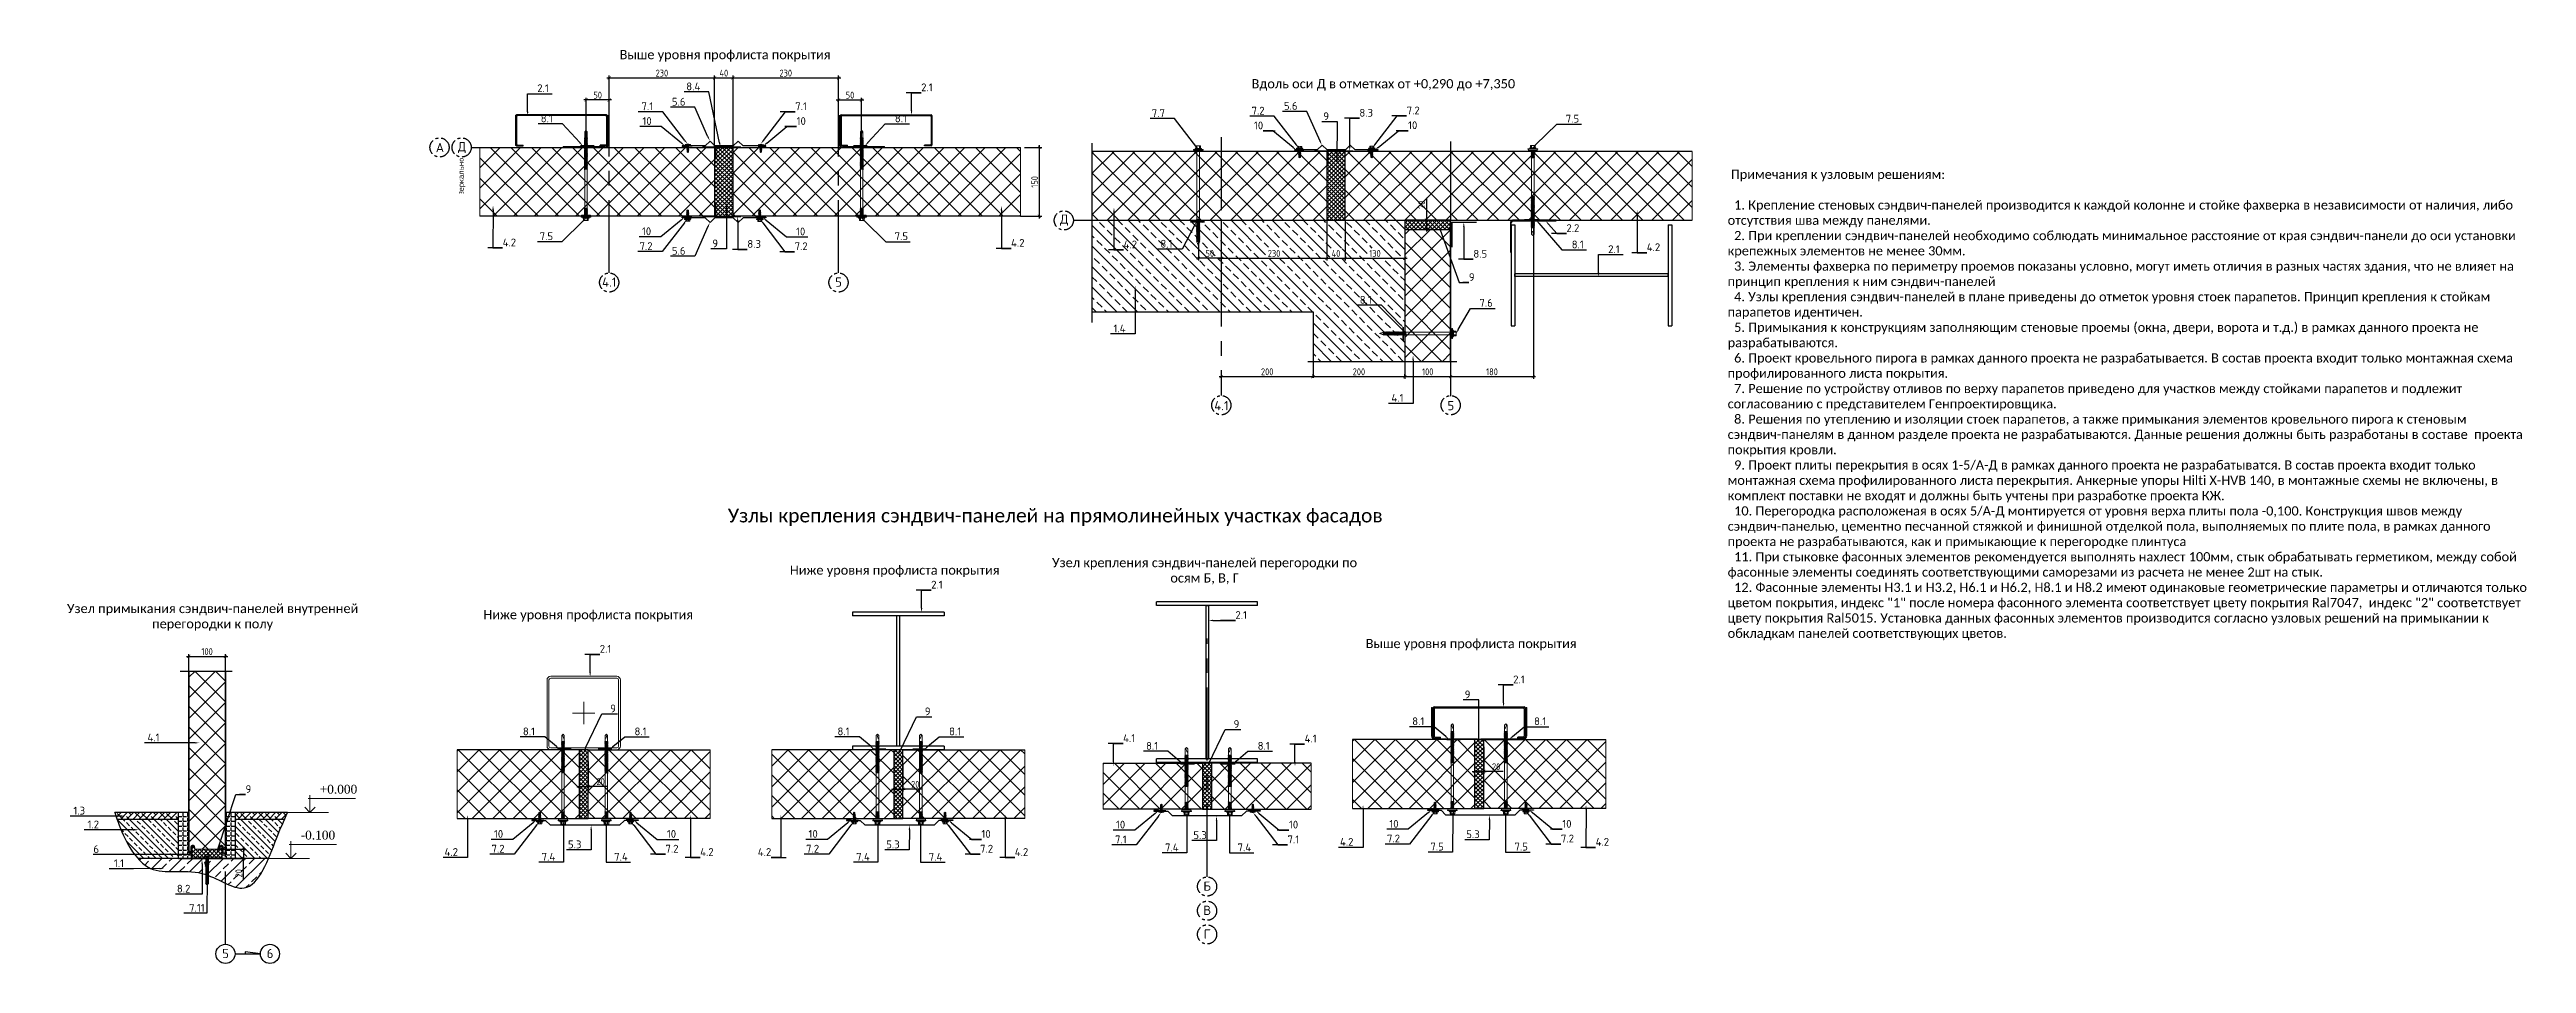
# Model space of a CAD drawing. Header units: millimetres. Extents: x -3689 to 2883575, y -702957 to -604547.
# Drawn here: x 2755726 to 2761126, y -669607 to -667615 of the extents above; entities that cross this region are included whole.
import ezdxf
from ezdxf import colors
from ezdxf.entities.mleader import LeaderData, LeaderLine
from ezdxf.math import Vec2, Vec3

# ---------------------------------------------------------------- set-up
doc = ezdxf.new("R2010")
doc.units = ezdxf.units.MM
doc.header["$PDMODE"] = 35
doc.linetypes.add('CENTER', pattern=[50.800000000000004, 31.75, -6.35, 6.35, -6.35])
for name, color, linetype in [('A-DOOR-IDEN', 12, 'Continuous'), ('A-FLOR-IDEN', 14, 'Continuous'), ('A-TOPO', 63, 'Continuous'), ('A-WALL-PATT', 181, 'Continuous'), ('S-GRID', 133, 'CENTER'), ('S-METL', 14, 'Continuous'), ('S-WALL-PATT', 181, 'Continuous')]:
    doc.layers.add(name, color=color, linetype=linetype)
doc.layers.add('A-FLOR-DIMS', color=133, linetype='Continuous', lineweight=0)
doc.layers.add('Размеры', color=82, linetype='Continuous', lineweight=9)
doc.styles.add('arial', font='ARIALN.TTF')
doc.styles.add('Calibri', font='calibri.ttf')
doc.styles.add('GOST 2.304', font='CS_Gost2304.shx')
doc.styles.add('ЕСКД', font='isocpeur.ttf')
doc.dimstyles.new('001.5', dxfattribs={"dimscale": 10, "dimtxt": 1.5, "dimasz": 0.7, "dimexe": 0.5, "dimexo": 0, "dimgap": 0.3, "dimtad": 1, "dimdec": 0, "dimrnd": 0.001, "dimtxsty": 'GOST 2.304', "dimblk": 'ARCHTICK', "dimcen": 0, "dimdle": 0.5, "dimclrd": 256, "dimclre": 256, "dimclrt": 256, "dimadec": 0, "dimazin": 2, "dimtfac": 0.75, "dimtdec": 0, "dimtmove": 1, "dimatfit": 3, "dimfxl": 1, "dimtolj": 1, "dimarcsym": 0})
pattern_1 = [(0, (2778743.090786554, -914250.3329429626), (0, 10.4775), [7.62, -2.8575]), (90, (2778743.090786554, -914250.3329429626), (-10.4775, 6.415618419033197e-16), [7.62, -2.8575])]
pattern_2 = [(135, (2775462.095484435, -911028.9084325723), (-4.490128060534577, -4.490128060534576), []), (225, (2775462.095484435, -911028.9084325723), (4.490128060534576, -4.490128060534577), [])]

msp = doc.modelspace()

# ---------------------------------------------------------------- texts
at = {"layer": 'A-DOOR-IDEN', "color": 250, "linetype": 'ByBlock', "ltscale": 500, "attachment_point": 5, "style": 'Calibri'}
for s, insert, char_height, width in [('Выше уровня профлиста покрытия', (2757198.869003043, -667628.4290625731), 20, 692.3264608246973), ('Вдоль оси Д в отметках от +0,290 до +7,350', (2758633.966109016, -667691.8570093156), 20, 692.3264608246973), ('Узлы крепления сэндвич-панелей на прямолинейных участках фасадов', (2757918.557436854, -668634.2562231419), 30, 1690.73966136825), ('Ниже уровня профлиста покрытия', (2757568.719452526, -668751.9369728559), 20, 692.3264608246973), ('Узел крепления сэндвич-панелей перегородки по осям Б, В, Г', (2758244.22748906, -668751.7566903343), 20, 692.3264608246973), ('Узел примыкания сэндвич-панелей внутренней перегородки к полу', (2756081.746717177, -668852.2902182923), 20, 692.3264608246973), ('Ниже уровня профлиста покрытия', (2756900.567541237, -668849.0643751709), 20, 692.3264608246973), ('Выше уровня профлиста покрытия', (2758825.315599168, -668912.0043905373, -2.76229047643557), 20, 692.3264608246973)]:
    msp.add_mtext(s, dxfattribs=dict(at, insert=insert, char_height=char_height, width=width))
at = {"layer": 'A-DOOR-IDEN', "color": 250, "linetype": 'ByBlock', "ltscale": 500, "insert": (2759384.52401618, -667843.4893888196), "char_height": 20, "attachment_point": 1, "style": 'Calibri'}
msp.add_mtext_dynamic_manual_height_columns('\\A1;\\pxql;\\P Примечания к узловым решениям:\\P\\P  1. Крепление стеновых сэндвич-панелей производится к каждой колонне и стойке фахверка в независимости от наличия, либо отсутствия шва между панелями.\\P  2. При креплении сэндвич-панелей необходимо соблюдать минимальное расстояние от края сэндвич-панели до оси установки крепежных элементов не менее 30мм.\\P  3. Элементы фахверка по периметру проемов показаны условно, могут иметь отличия в разных частях здания, что не влияет на принцип крепления к ним сэндвич-панелей\\P  4. Узлы крепления сэндвич-панелей в плане приведены до отметок уровня стоек парапетов. Принцип крепления к стойкам парапетов идентичен.\\P  5. Примыкания к конструкциям заполняющим стеновые проемы (окна, двери, ворота и т.д.) в рамках данного проекта не разрабатываются. \\P  6. Проект кровельного пирога в рамках данного проекта не разрабатывается.{\\A0; В состав проекта входит только монтажная схема профилированного листа покрытия.\\P}  7. Решение по устройству отливов по верху парапетов приведено для участков между стойками парапетов и подлежит согласованию с представителем Генпроектировщика. \\P  8. Решения по утеплению и изоляции стоек парапетов, а также примыкания элементов кровельного пирога к стеновым сэндвич-панелям в данном разделе проекта не разрабатываются. Данные решения должны быть разработаны в составе  проекта покрытия кровли. \\P  9. Проект плиты перекрытия в осях 1-5/А-Д в рамках данного проекта не разрабатыватся. {\\A0;В состав проекта входит только монтажная схема профилированного листа перекрытия. Анкерные упоры Hilti X-HVB 140, в монтажные схемы не включены, в комплект поставки не входят и должны быть учтены при разработке проекта КЖ.}\\P  10. Перегородка расположеная в осях 5/А-Д монтируется от уровня верха плиты пола -0,100. Конструкция швов между сэндвич-панелью, цементно песчанной стяжкой и финишной отделкой пола, выполняемых по плите пола, в рамках данного проекта не разрабатываются, как и примыкающие к перегородке плинтуса\\P  11. При стыковке фасонных элементов рекомендуется выполнять нахлест 100мм, стык обрабатывать герметиком, между собой фасонные элементы соединять соответствующими саморезами из расчета не менее 2шт на стык. \\P{\\A0;  12. Фасонные элементы Н3.1 и Н3.2, Н6.1 и Н6.2, Н8.1 и Н8.2 имеют одинаковые геометрические параметры и отличаются только цветом покрытия, индекс "1" после номера фасонного элемента соответствует цвету покрытия Ral7047,  индекс "2" соответствует цвету покрытия Ral5015. Установка данных фасонных элементов производится согласно узловых решений на примыкании к обкладкам панелей соответствующих цветов.\\P\\P\\P }', width=1749.999999999995, gutter_width=2.5, heights=[0], dxfattribs=at)
at = {"layer": 'A-TOPO', "color": 250, "char_height": 19.278, "width": 78.72856619092894, "attachment_point": 1, "style": 'arial'}
for s, insert in [('{\\fTimes New Roman|b0|i0|c204|p18;+\\fTimes New Roman|b0|i0|c0|p18;0.\\fTimes New Roman|b0|i0|c204|p18;000}', (2756315.099912208, -669217.2795169562)), ('{\\fTimes New Roman|b0|i0|c204|p18;-\\fTimes New Roman|b0|i0|c0|p18;0.1\\fTimes New Roman|b0|i0|c204|p18;00}', (2756273.677990303, -669317.2795169562))]:
    msp.add_mtext(s, dxfattribs=dict(at, insert=insert))
at = {"layer": 'S-GRID', "color": 250, "char_height": 20.18932363636363, "width": 571.4791278457018, "attachment_point": 5, "style": 'ЕСКД'}
for s, insert in [('А', (2756577.27270428, -667828.4587156945)), ('Д', (2756625.458700073, -667828.4587156945)), ('Д', (2757938.240669288, -667986.4846524898)), ('4.1', (2756946.384679371, -668121.6694308206)), ('5', (2757446.384679371, -668121.6694308206)), ('4.1', (2758280.908256583, -668390.8765016804)), ('5', (2758780.908256583, -668390.8765016804)), ('Б', (2758249.89752355, -669438.1248370234)), ('В', (2758249.89752355, -669490.9109110732)), ('Г', (2758249.89752355, -669542.5401213516)), ('5', (2756109.912521125, -669584.9503002721)), ('6', (2756206.914454708, -669584.9503002721))]:
    msp.add_mtext(s, dxfattribs=dict(at, insert=insert))
at = {"layer": 'S-GRID', "color": 250, "insert": (2756624.77532801, -667891.0013692041), "char_height": 12.61832727272727, "width": 357.1744549035636, "attachment_point": 5, "rotation": 90, "style": 'ЕСКД'}
msp.add_mtext('зеркально', dxfattribs=at)

# ---------------------------------------------------------------- blocks, each defined once
blk = doc.blocks.new('тр')
at = {"layer": 'Размеры'}
blk.add_line((1018514.550303512, 478771.2199563392), (1018398.109297289, 478771.2199563392), dxfattribs=at)
for points in [[(1018462.020603877, 478771.1451713695), (1018447.164406814, 478786.5932769342)], [(1018457.362681523, 478810.8276773951), (1018591.575722664, 478810.8276773951)], [(1018462.020603877, 478820.6482613352), (1018462.020603877, 478771.1451713695)], [(1018462.020603877, 478771.1451713695), (1018476.87680094, 478786.5932769342)]]:
    blk.add_lwpolyline(points, dxfattribs=at)
blk = doc.blocks.new('*U572')
at = {"lineweight": 0}
h = blk.add_hatch(dxfattribs=at)
h.set_pattern_fill('ANSI37', color=181, scale=10)
h.set_pattern_definition([(45, (-591.615495597595, -20), (-22.45064030267288, 22.45064030267288), []), (135, (-591.615495597595, -20), (-22.45064030267288, -22.45064030267288), [])])
edge = h.paths.add_edge_path()
edge.add_line((-241.9877576837425, 66.60000000000218), (-235.6371824529451, 68.30163150456792))
edge.add_arc((-236.3877576837423, 71.10281640080598), 2.899999999999717, 284.9999999999977, 359.9999999999955)
edge.add_line((-233.4877576837425, 71.10281640080575), (-233.4877576837425, 71.5))
edge.add_arc((-236.3877576837431, 71.50000000000091), 2.900000000000546, 359.999999999982, 449.999999999982)
edge.add_line((-236.3877576837422, 74.40000000000146), (-248.4877576837425, 74.40000000000146))
edge.add_arc((-248.4877576837425, 76.60000000000218), 2.200000000000728, 180, 270, ccw=False)
edge.add_line((-250.6877576837433, 76.60000000000218), (-250.6877576837433, 77.80000000000291))
edge.add_arc((-248.4877576837443, 77.80000000000109), 2.199999999998909, 89.99999999995259, 179.9999999999526, ccw=False)
edge.add_line((-248.4877576837425, 80), (-233.4877576837425, 80))
edge.add_line((-233.4877576837425, 80), (146.5187880362849, 80))
edge.add_line((146.5187880362849, 80), (146.5187880362849, 0))
edge.add_line((146.5187880362849, 0), (-233.4877576837425, 0))
edge.add_line((-233.4877576837425, 0), (-248.4877576837425, 0))
edge.add_arc((-248.4877576837425, 2.200000000000728), 2.200000000000728, 180, 270, ccw=False)
edge.add_line((-250.6877576837433, 2.200000000000728), (-250.6877576837433, 3.400000000001455))
edge.add_arc((-248.4877576837425, 3.400000000001455), 2.200000000000728, 90, 180, ccw=False)
edge.add_line((-248.4877576837425, 5.600000000002183), (-236.3877576837422, 5.600000000002183))
edge.add_arc((-236.3877576837413, 8.50000000000091), 2.899999999998727, 269.999999999982, 359.999999999982)
edge.add_line((-233.4877576837425, 8.5), (-233.4877576837425, 8.897183599197888))
edge.add_arc((-236.3877576837423, 8.89718359919766), 2.899999999999717, 4.492259301819247e-12, 75.0000000000023)
edge.add_line((-235.6371824529451, 11.69836849543572), (-241.9877576837425, 13.40000000000146))
edge.add_line((-241.9877576837425, 13.40000000000146), (-241.9877576837425, 66.60000000000218))
at = {"color": 14, "lineweight": 9}
for p, q in [((-241.9877576837425, 13.40000000000146), (-241.9877576837425, 66.60000000000218)), ((146.5187880362849, 0), (146.5187880362849, 80))]:
    blk.add_line(p, q, dxfattribs=at)
at = {"color": 14, "lineweight": 35}
for p, q in [((-233.4877576837425, 80), (146.5187880362849, 80)), ((-233.4877576837425, 0), (146.5187880362849, 0))]:
    blk.add_line(p, q, dxfattribs=at)
for points in [[(-241.9877576837425, 66.60000000000218), (-235.6371824529451, 68.30163150456792, 0.3394542588633655), (-233.4877576837425, 71.10281640080575), (-233.4877576837425, 71.5, 0.414213562373095), (-236.3877576837422, 74.40000000000146), (-248.4877576837425, 74.40000000000146, -0.414213562373095), (-250.6877576837433, 76.60000000000218), (-250.6877576837433, 77.80000000000291, -0.414213562373095), (-248.4877576837425, 80), (-233.4877576837425, 80)], [(-241.9877576837425, 13.40000000000146), (-235.6371824529451, 11.69836849543572, -0.3394542588633655), (-233.4877576837425, 8.897183599197888), (-233.4877576837425, 8.5, -0.414213562373095), (-236.3877576837422, 5.600000000002183), (-248.4877576837425, 5.600000000002183, 0.414213562373095), (-250.6877576837433, 3.400000000001455), (-250.6877576837433, 2.200000000000728, 0.414213562373095), (-248.4877576837425, 0), (-233.4877576837425, 0)]]:
    blk.add_lwpolyline(points, format="xyb", dxfattribs=at)
blk = doc.blocks.new('_ARCHTICK')
at = {"color": 0, "linetype": 'ByBlock', "const_width": 0.15}
blk.add_lwpolyline([(-0.5, -0.5), (0.5, 0.5)], dxfattribs=at)
blk = doc.blocks.new('*D617')
at = {"layer": 'A-FLOR-DIMS', "lineweight": -2, "ltscale": 10, "transparency": 16777216}
for p, q in [((2756024.688943109, -668937.4063603972), (2756114.688943109, -668937.4063603972)), ((2756029.688943109, -668969.3352553624), (2756029.688943109, -668932.4063603972)), ((2756109.688943109, -668969.3352553624), (2756109.688943109, -668932.4063603972))]:
    blk.add_line(p, q, dxfattribs=at)
at = {"layer": 'Defpoints', "color": 0, "ltscale": 10, "transparency": 16777216}
for p in [(2756029.688943109, -668969.3352553624), (2756109.688943109, -668937.4063603972), (2756109.688943109, -668969.3352553624)]:
    blk.add_point(p, dxfattribs=at)
at = {"layer": 'A-FLOR-DIMS', "lineweight": -2, "ltscale": 10, "transparency": 16777216, "xscale": 7, "yscale": 7, "zscale": 7, "rotation": 180}
blk.add_blockref('_ARCHTICK', (2756029.688943109, -668937.4063603972), dxfattribs=at)
at = {"layer": 'A-FLOR-DIMS', "lineweight": -2, "ltscale": 10, "transparency": 16777216, "xscale": 7, "yscale": 7, "zscale": 7}
blk.add_blockref('_ARCHTICK', (2756109.688943109, -668937.4063603972), dxfattribs=at)
at = {"layer": 'A-FLOR-DIMS', "ltscale": 10, "transparency": 16777216, "insert": (2756069.688943109, -668926.9063603972), "char_height": 15, "attachment_point": 5, "style": 'GOST 2.304'}
blk.add_mtext('\\A1;100', dxfattribs=at)
blk = doc.blocks.new('*D621')
at = {"layer": 'A-FLOR-DIMS', "lineweight": -2, "ltscale": 10, "transparency": 16777216}
for p, q in [((2756149.389578865, -669352.8418010827), (2756149.389578865, -669382.8418010827)), ((2756089.460411636, -669357.8418010827), (2756154.389578865, -669357.8418010827)), ((2756089.460411636, -669377.8418010827), (2756154.389578865, -669377.8418010827)), ((2756149.389578865, -669425.2185681732), (2756149.389578865, -669377.8418010827))]:
    blk.add_line(p, q, dxfattribs=at)
at = {"layer": 'Defpoints', "color": 0, "ltscale": 10, "transparency": 16777216}
for p in [(2756089.460411636, -669357.8418010827), (2756089.460411636, -669377.8418010827), (2756149.389578865, -669377.8418010827)]:
    blk.add_point(p, dxfattribs=at)
at = {"layer": 'A-FLOR-DIMS', "lineweight": -2, "ltscale": 10, "transparency": 16777216, "xscale": 7, "yscale": 7, "zscale": 7}
for p, rotation in [((2756149.389578865, -669357.8418010827), 90), ((2756149.389578865, -669377.8418010827), 270)]:
    blk.add_blockref('_ARCHTICK', p, dxfattribs=dict(at, rotation=rotation))
at = {"layer": 'A-FLOR-DIMS', "ltscale": 10, "transparency": 16777216, "insert": (2756138.889578865, -669410.075711031), "char_height": 15, "attachment_point": 5, "rotation": 90, "style": 'GOST 2.304'}
blk.add_mtext('\\A1;20', dxfattribs=at)
blk = doc.blocks.new('iluoy')
at = {"color": 0, "linetype": 'ByBlock', "lineweight": -2, "ltscale": 10}
for p, q in [((-22612.53797363658, 244664.4999154733), (-22557.26377967, 244664.4999154733)), ((-22557.26377967, 244664.4999154733), (-22590.31802648585, 244668.8298439258)), ((-22590.31802648585, 244668.8298439258), (-22590.31802648585, 244664.4999154734))]:
    blk.add_line(p, q, dxfattribs=at)
blk = doc.blocks.new('шуруп 4.2х60')
for p, q in [((-5.330769230728038, 1.131376736666425), (-5.330769230728038, 0)), ((-5.330769230728038, 0), (5.330769230786245, 0)), ((-2.907692307664547, 3.230769230765873), (2.907692307722755, 3.230769230765873)), ((2.228100478416309, 0), (2.100000000034925, -0.1488660224422347)), ((5.330769230786245, 1.131376736666425), (5.330769230786245, 0))]:
    blk.add_line(p, q)
at = {"color": 252}
for p, q in [((-2.423076923005283, -1.012596139175002), (1.714184828917496, 0)), ((-2.099999999976717, -0.6371472955506761), (0.6197785766562447, 0)), ((-2.099999999976717, -0.6371472955506761), (-2.099999999976717, 0)), ((-2.099999999976717, -0.6371472955506761), (-2.423076923005283, -1.012596139175002)), ((-2.099999999976717, -1.324769856233615), (-2.423076923005283, -1.012596139175002)), ((-2.423076923005283, -3.961757161392597), (2.423076923121698, -2.722578201020951)), ((-2.099999999976717, -3.586308317768271), (-2.423076923005283, -3.961757161392597)), ((-2.099999999976717, -4.273930878436659), (-2.423076923005283, -3.961757161392597)), ((-2.423076923005283, -6.869449469071697), (2.423076923121698, -5.630270508714602)), ((-2.099999999976717, -6.49400062544737), (-2.423076923005283, -6.869449469071697)), ((-2.099999999976717, -7.181623186130309), (-2.423076923005283, -6.869449469071697)), ((-2.423076923005283, -9.818610491289292), (2.423076923121698, -8.579431530917645)), ((-2.099999999976717, -9.443161647650413), (-2.423076923005283, -9.818610491289292)), ((-2.099999999976717, -10.13078420833335), (-2.423076923005283, -9.818610491289292)), ((-2.423076923005283, -12.76777151349233), (2.423076923121698, -11.52859255312069)), ((-2.099999999976717, -12.39232266986801), (-2.423076923005283, -12.76777151349233)), ((-2.099999999976717, -13.0799452305364), (-2.423076923005283, -12.76777151349233)), ((-2.423076923005283, -15.67546382118599), (2.423076923121698, -14.43628486081434)), ((-2.099999999976717, -15.30001497754711), (-2.423076923005283, -15.67546382118599)), ((-2.099999999976717, -15.98763753823005), (-2.423076923005283, -15.67546382118599)), ((-2.423076923005283, -18.62462484338903), (2.423076923121698, -17.38544588301738)), ((-2.099999999976717, -18.24917599975015), (-2.423076923005283, -18.62462484338903)), ((-2.099999999976717, -18.93679856043309), (-2.423076923005283, -18.62462484338903)), ((-2.423076923005283, -21.57378586560662), (2.423076923121698, -20.33460690523498)), ((-2.099999999976717, -21.19833702196775), (-2.423076923005283, -21.57378586560662)), ((-2.099999999976717, -21.88595958265068), (-2.423076923005283, -21.57378586560662)), ((-2.423076923005283, -24.52294688780967), (2.423076923121698, -23.28376792743802)), ((-2.099999999976717, -24.14749804417079), (-2.423076923005283, -24.52294688780967)), ((-2.099999999976717, -24.83512060485373), (-2.423076923005283, -24.52294688780967)), ((-2.423076923005283, -27.43063919550332), (2.423076923121698, -26.19146023513167)), ((-2.099999999976717, -27.05519035186444), (-2.423076923005283, -27.43063919550332)), ((-2.099999999976717, -27.74281291253283), (-2.423076923005283, -27.43063919550332)), ((-2.423076923005283, -30.37980021770636), (2.423076923121698, -29.14062125733471)), ((-2.099999999976717, -30.00435137406748), (-2.423076923005283, -30.37980021770636)), ((-2.099999999976717, -30.69197393475042), (-2.423076923005283, -30.37980021770636)), ((-2.423076923005283, -33.28749252538546), (2.423076923121698, -32.04831356502837)), ((-2.099999999976717, -32.91204368176113), (-2.423076923005283, -33.28749252538546)), ((-2.099999999976717, -33.59966624242952), (-2.423076923005283, -33.28749252538546)), ((-2.423076923005283, -36.23665354760305), (2.423076923121698, -34.99747458723141)), ((-2.099999999976717, -35.86120470396418), (-2.423076923005283, -36.23665354760305)), ((-2.099999999976717, -36.54882726463256), (-2.423076923005283, -36.23665354760305)), ((-2.423076923005283, -39.14434585528215), (2.423076923121698, -37.90516689491051)), ((-2.099999999976717, -38.76889701165783), (-2.423076923005283, -39.14434585528215)), ((-2.099999999976717, -39.45651957232621), (-2.423076923005283, -39.14434585528215)), ((-2.423076923005283, -42.0935068774852), (2.423076923121698, -40.8543279171281)), ((-2.099999999976717, -41.71805803386087), (-2.423076923005283, -42.0935068774852)), ((-2.099999999976717, -42.40568059452926), (-2.423076923005283, -42.0935068774852)), ((-2.423076923005283, -45.00119918517885), (2.423076923121698, -43.7620202248072)), ((-2.099999999976717, -44.62575034153997), (-2.423076923005283, -45.00119918517885)), ((-2.099999999976717, -45.31337290222291), (-2.423076923005283, -45.00119918517885)), ((-2.423076923005283, -47.90889149285795), (2.423076923121698, -46.66971253250085)), ((-2.099999999976717, -47.53344264923362), (-2.423076923005283, -47.90889149285795)), ((-2.099999999976717, -48.22106520990201), (-2.423076923005283, -47.90889149285795)), ((-2.423076923005283, -50.93665354757104), (2.423076923121698, -49.69747458719939)), ((-2.099999999976717, -50.56120470393216), (-2.423076923005283, -50.93665354757104)), ((-2.099999999976717, -51.2488272646151), (-2.423076923005283, -50.93665354757104)), ((-2.099999999976717, -1.324769856233615), (2.100000000034925, -0.1488660224422347)), ((-2.099999999976717, -1.324769856233615), (-2.099999999976717, -3.586308317768271)), ((-2.099999999976717, -3.586308317768271), (2.100000000034925, -2.41040448397689)), ((-2.099999999976717, -4.273930878436659), (2.100000000034925, -3.09802704465983)), ((-2.099999999976717, -4.273930878436659), (-2.099999999976717, -6.49400062544737)), ((-2.099999999976717, -6.49400062544737), (2.100000000034925, -5.318096791670541)), ((-2.099999999976717, -7.181623186130309), (2.100000000034925, -6.005719352338929)), ((-2.099999999976717, -7.181623186130309), (-2.099999999976717, -9.443161647650413)), ((-2.099999999976717, -9.443161647650413), (2.100000000034925, -8.267257813873584)), ((-2.099999999976717, -10.13078420833335), (2.100000000034925, -8.954880374556524)), ((-2.099999999976717, -10.13078420833335), (-2.099999999976717, -12.39232266986801)), ((-2.099999999976717, -12.39232266986801), (2.100000000034925, -11.21641883609118)), ((-2.099999999976717, -13.0799452305364), (2.100000000034925, -11.90404139675957)), ((-2.099999999976717, -13.0799452305364), (-2.099999999976717, -15.30001497754711)), ((-2.099999999976717, -15.30001497754711), (2.100000000034925, -14.12411114377028)), ((-2.099999999976717, -15.98763753823005), (2.100000000034925, -14.81173370445322)), ((-2.099999999976717, -15.98763753823005), (-2.099999999976717, -18.24917599975015)), ((-2.099999999976717, -18.24917599975015), (2.100000000034925, -17.07327216597332)), ((-2.099999999976717, -18.93679856043309), (2.100000000034925, -17.76089472665626)), ((-2.099999999976717, -18.93679856043309), (-2.099999999976717, -21.19833702196775)), ((-2.099999999976717, -21.19833702196775), (2.100000000034925, -20.02243318819092)), ((-2.099999999976717, -21.88595958265068), (2.100000000034925, -20.7100557488593)), ((-2.099999999976717, -21.88595958265068), (-2.099999999976717, -24.14749804417079)), ((-2.099999999976717, -24.14749804417079), (2.100000000034925, -22.97159421039396)), ((-2.099999999976717, -24.83512060485373), (2.100000000034925, -23.6592167710769)), ((-2.099999999976717, -24.83512060485373), (-2.099999999976717, -27.05519035186444)), ((-2.099999999976717, -27.05519035186444), (2.100000000034925, -25.87928651807306)), ((-2.099999999976717, -27.74281291253283), (2.100000000034925, -26.566909078756)), ((-2.099999999976717, -27.74281291253283), (-2.099999999976717, -30.00435137406748)), ((-2.099999999976717, -30.00435137406748), (2.100000000034925, -28.82844754029065)), ((-2.099999999976717, -30.69197393475042), (2.100000000034925, -29.51607010097359)), ((-2.099999999976717, -30.69197393475042), (-2.099999999976717, -32.91204368176113)), ((-2.099999999976717, -32.91204368176113), (2.100000000034925, -31.73613984796975)), ((-2.099999999976717, -33.59966624242952), (2.100000000034925, -32.42376240865269)), ((-2.099999999976717, -33.59966624242952), (-2.099999999976717, -35.86120470396418)), ((-2.099999999976717, -35.86120470396418), (2.100000000034925, -34.68530087018735)), ((-2.099999999976717, -36.54882726463256), (2.100000000034925, -35.37292343085574)), ((-2.099999999976717, -36.54882726463256), (-2.099999999976717, -38.76889701165783)), ((-2.099999999976717, -38.76889701165783), (2.100000000034925, -37.59299317786645)), ((-2.099999999976717, -39.45651957232621), (2.100000000034925, -38.28061573854939)), ((-2.099999999976717, -39.45651957232621), (-2.099999999976717, -41.71805803386087)), ((-2.099999999976717, -41.71805803386087), (2.100000000034925, -40.54215420008404)), ((-2.099999999976717, -42.40568059452926), (2.100000000034925, -41.22977676075243)), ((-2.099999999976717, -42.40568059452926), (-2.099999999976717, -44.62575034153997)), ((-2.099999999976717, -44.62575034153997), (2.100000000034925, -43.44984650776314)), ((-2.099999999976717, -45.31337290222291), (2.100000000034925, -44.13746906844608)), ((-2.099999999976717, -45.31337290222291), (-2.099999999976717, -47.53344264923362)), ((-2.099999999976717, -47.53344264923362), (2.100000000034925, -46.35753881544224)), ((-2.099999999976717, -48.22106520990201), (2.100000000034925, -47.04516137612518)), ((-2.099999999976717, -48.22106520990201), (-2.099999999976717, -50.56120470393216)), ((-2.099999999976717, -50.56120470393216), (2.100000000034925, -49.38530087015533)), ((-2.099999999976717, -51.2488272646151), (2.100000000034925, -50.07292343082372)), ((-2.099999999976717, -51.2488272646151), (-2.099999999976717, -51.69230769219575)), ((-2.099999999976717, -51.69230769219575), (-1.479676053102594, -53.24311755935196)), ((-1.681908894621301, -53.60744669355336), (2.032941269571893, -52.72986575629329)), ((-1.479676053102594, -53.24311755935196), (-1.681908894621301, -53.60744669355336)), ((-1.681908894621301, -53.60744669355336), (-1.23958188155666, -53.84335298817314)), ((-1.479676053102594, -53.24311755935196), (1.818784122238867, -52.39534738677321)), ((-1.23958188155666, -53.84335298817314), (1.496867933718022, -53.20013785798801)), ((-1.23958188155666, -53.84335298817314), (5.820766091346741e-11, -56.9423076921812)), ((5.820766091346741e-11, -56.9423076921812), (1.496867933718022, -53.20013785798801)), ((1.496867933718022, -53.20013785798801), (2.032941269571893, -52.72986575629329)), ((1.818784122238867, -52.39534738677321), (2.100000000034925, -51.69230769219575)), ((2.032941269571893, -52.72986575629329), (1.818784122238867, -52.39534738677321)), ((2.100000000034925, -0.1488660224422347), (2.100000000034925, -2.41040448397689)), ((2.100000000034925, -2.41040448397689), (2.423076923121698, -2.722578201020951)), ((2.423076923121698, -2.722578201020951), (2.100000000034925, -3.09802704465983)), ((2.100000000034925, -3.09802704465983), (2.100000000034925, -5.318096791670541)), ((2.100000000034925, -5.318096791670541), (2.423076923121698, -5.630270508714602)), ((2.423076923121698, -5.630270508714602), (2.100000000034925, -6.005719352338929)), ((2.100000000034925, -6.005719352338929), (2.100000000034925, -8.267257813873584)), ((2.100000000034925, -8.267257813873584), (2.423076923121698, -8.579431530917645)), ((2.423076923121698, -8.579431530917645), (2.100000000034925, -8.954880374556524)), ((2.100000000034925, -8.954880374556524), (2.100000000034925, -11.21641883609118)), ((2.100000000034925, -11.21641883609118), (2.423076923121698, -11.52859255312069)), ((2.423076923121698, -11.52859255312069), (2.100000000034925, -11.90404139675957)), ((2.100000000034925, -11.90404139675957), (2.100000000034925, -14.12411114377028)), ((2.100000000034925, -14.12411114377028), (2.423076923121698, -14.43628486081434)), ((2.423076923121698, -14.43628486081434), (2.100000000034925, -14.81173370445322)), ((2.100000000034925, -17.07327216597332), (2.100000000034925, -14.81173370445322)), ((2.100000000034925, -17.07327216597332), (2.423076923121698, -17.38544588301738)), ((2.423076923121698, -17.38544588301738), (2.100000000034925, -17.76089472665626)), ((2.100000000034925, -20.02243318819092), (2.100000000034925, -17.76089472665626)), ((2.100000000034925, -20.02243318819092), (2.423076923121698, -20.33460690523498)), ((2.423076923121698, -20.33460690523498), (2.100000000034925, -20.7100557488593)), ((2.100000000034925, -22.97159421039396), (2.100000000034925, -20.7100557488593)), ((2.100000000034925, -22.97159421039396), (2.423076923121698, -23.28376792743802)), ((2.423076923121698, -23.28376792743802), (2.100000000034925, -23.6592167710769)), ((2.100000000034925, -23.6592167710769), (2.100000000034925, -25.87928651807306)), ((2.100000000034925, -25.87928651807306), (2.423076923121698, -26.19146023513167)), ((2.423076923121698, -26.19146023513167), (2.100000000034925, -26.566909078756)), ((2.100000000034925, -26.566909078756), (2.100000000034925, -28.82844754029065)), ((2.100000000034925, -28.82844754029065), (2.423076923121698, -29.14062125733471)), ((2.423076923121698, -29.14062125733471), (2.100000000034925, -29.51607010097359)), ((2.100000000034925, -31.73613984796975), (2.100000000034925, -29.51607010097359)), ((2.100000000034925, -31.73613984796975), (2.423076923121698, -32.04831356502837)), ((2.423076923121698, -32.04831356502837), (2.100000000034925, -32.42376240865269)), ((2.100000000034925, -34.68530087018735), (2.100000000034925, -32.42376240865269)), ((2.100000000034925, -34.68530087018735), (2.423076923121698, -34.99747458723141)), ((2.423076923121698, -34.99747458723141), (2.100000000034925, -35.37292343085574)), ((2.100000000034925, -37.59299317786645), (2.100000000034925, -35.37292343085574)), ((2.100000000034925, -37.59299317786645), (2.423076923121698, -37.90516689491051)), ((2.423076923121698, -37.90516689491051), (2.100000000034925, -38.28061573854939)), ((2.100000000034925, -40.54215420008404), (2.100000000034925, -38.28061573854939)), ((2.100000000034925, -40.54215420008404), (2.423076923121698, -40.8543279171281)), ((2.423076923121698, -40.8543279171281), (2.100000000034925, -41.22977676075243)), ((2.100000000034925, -43.44984650776314), (2.100000000034925, -41.22977676075243)), ((2.100000000034925, -43.44984650776314), (2.423076923121698, -43.7620202248072)), ((2.423076923121698, -43.7620202248072), (2.100000000034925, -44.13746906844608)), ((2.100000000034925, -44.13746906844608), (2.100000000034925, -46.35753881544224)), ((2.100000000034925, -46.35753881544224), (2.423076923121698, -46.66971253250085)), ((2.423076923121698, -46.66971253250085), (2.100000000034925, -47.04516137612518)), ((2.100000000034925, -47.04516137612518), (2.100000000034925, -49.38530087015533)), ((2.100000000034925, -49.38530087015533), (2.423076923121698, -49.69747458719939)), ((2.423076923121698, -49.69747458719939), (2.100000000034925, -50.07292343082372)), ((2.100000000034925, -50.07292343082372), (2.100000000034925, -51.69230769219575))]:
    blk.add_line(p, q, dxfattribs=at)
for centre, radius, start, end in [((-0.6359599591814913, -1.839248676173156), 5.555704225372051, 114.135808503566, 147.6765491644599), ((0.635959959239699, -1.839248676173156), 5.555704225372054, 32.32345083554009, 65.86419149643397)]:
    blk.add_arc(centre, radius, start, end)
blk = doc.blocks.new('дюбель 6х60')
for p, q in [((-3, -12), (-3, 0)), ((-3, 0), (3, 0)), ((3, 0), (3, -12)), ((-3.630322624696419, -11.97710171902145), (-4.517438072070945, -12.12884552623291)), ((-3, -21), (-4.517438072070945, -12.12884552623291)), ((-2.112884552625474, -21), (-3.630322624696419, -11.97710171902145)), ((-3, -12), (-2.100000000034925, -12)), ((-3, -58.6137755849486), (-3, -21)), ((-1.200000000011642, -26.00688779247139), (-3, -26.00688779247139)), ((-1.200000000011642, -29.60688779247721), (-3, -29.60688779247721)), ((-1.200000000011642, -32.00688779247139), (-3, -32.00688779247139)), ((-1.200000000011642, -35.60688779247721), (-3, -35.60688779247721)), ((-1.200000000011642, -38.00688779247139), (-3, -38.00688779247139)), ((-1.200000000011642, -41.60688779247721), (-3, -41.60688779247721)), ((-1.200000000011642, -44.00688779247139), (-3, -44.00688779247139)), ((-1.200000000011642, -47.60688779247721), (-3, -47.60688779247721)), ((-1.200000000011642, -50.00688779247139), (-3, -50.00688779247139)), ((-1.200000000011642, -53.60688779247721), (-3, -53.60688779247721)), ((-2.100000000034925, -12), (-2.100000000034925, -21)), ((-1.200000000011642, -26.00688779247139), (-1.200000000011642, -29.60688779247721)), ((-1.200000000011642, -32.00688779247139), (-1.200000000011642, -35.60688779247721)), ((-1.200000000011642, -38.00688779247139), (-1.200000000011642, -41.60688779247721)), ((-1.200000000011642, -44.00688779247139), (-1.200000000011642, -47.60688779247721)), ((-1.200000000011642, -50.00688779247139), (-1.200000000011642, -53.60688779247721)), ((-0.2999999999883585, -12), (-0.2999999999883585, -60)), ((-0.2999999999883585, -12), (0.2999999999883585, -12)), ((0.2999999999883585, -12), (0.2999999999883585, -60)), ((1.200000000011642, -26.00688779247139), (1.200000000011642, -29.60688779247721)), ((1.200000000011642, -26.00688779247139), (3, -26.00688779247139)), ((1.200000000011642, -29.60688779247721), (3, -29.60688779247721)), ((1.200000000011642, -32.00688779247139), (1.200000000011642, -35.60688779247721)), ((1.200000000011642, -32.00688779247139), (3, -32.00688779247139)), ((1.200000000011642, -35.60688779247721), (3, -35.60688779247721)), ((1.200000000011642, -38.00688779247139), (1.200000000011642, -41.60688779247721)), ((1.200000000011642, -38.00688779247139), (3, -38.00688779247139)), ((1.200000000011642, -41.60688779247721), (3, -41.60688779247721)), ((1.200000000011642, -44.00688779247139), (1.200000000011642, -47.60688779247721)), ((1.200000000011642, -44.00688779247139), (3, -44.00688779247139)), ((1.200000000011642, -47.60688779247721), (3, -47.60688779247721)), ((1.200000000011642, -50.00688779247139), (1.200000000011642, -53.60688779247721)), ((1.200000000011642, -50.00688779247139), (3, -50.00688779247139)), ((1.200000000011642, -53.60688779247721), (3, -53.60688779247721)), ((2.099999999976717, -12), (2.099999999976717, -21)), ((3, -12), (2.099999999976717, -12)), ((2.112884552625474, -21), (3.630322624696419, -11.97710171902145)), ((3, -21), (4.517438072070945, -12.12884552623291)), ((3, -21), (3, -58.6137755849486)), ((3.630322624696419, -11.97710171902145), (4.517438072070945, -12.12884552623291)), ((-0.2999999999883585, -58.6137755849486), (-3, -58.6137755849486)), ((-1.799999999988358, -60), (-3, -58.6137755849486)), ((-0.2999999999883585, -60), (-1.799999999988358, -60)), ((3, -58.6137755849486), (0.2999999999883585, -58.6137755849486)), ((1.799999999988358, -60), (0.2999999999883585, -60)), ((1.799999999988358, -60), (3, -58.6137755849486))]:
    blk.add_line(p, q)
blk = doc.blocks.new('*U573')
at = {"rotation": 90}
for name, p in [('шуруп 4.2х60', (0, -2.91038304567337e-11)), ('дюбель 6х60', (0, 0))]:
    blk.add_blockref(name, p, dxfattribs=at)
blk = doc.blocks.new('БК1')
at = {"color": 0, "linetype": 'ByBlock', "lineweight": 0, "ltscale": 60}
for p, q in [((-8188.458553099746, -262275.5185199365), (-8188.458553099746, -262131.5185199365)), ((-8184.458553099746, -262275.5185199365), (-8184.458553099746, -262131.5185199365)), ((-8180.458553099746, -262123.5185199365), (-8036.458553099746, -262123.5185199365)), ((-8180.458553099746, -262127.5185199365), (-8036.458553099746, -262127.5185199365)), ((-8032.458553099746, -262131.5185199365), (-8032.458553099746, -262275.5185199365)), ((-8028.458553099746, -262131.5185199365), (-8028.458553099746, -262275.5185199365)), ((-8133.058553099746, -262203.5185199365), (-8083.858553099746, -262203.5185199365)), ((-8108.458553099746, -262178.9185199365), (-8108.458553099746, -262228.1185199365)), ((-8036.458553099746, -262279.5185199365), (-8180.458553099746, -262279.5185199365)), ((-8036.458553099746, -262283.5185199365), (-8180.458553099746, -262283.5185199365))]:
    blk.add_line(p, q, dxfattribs=at)
for centre, radius, start, end in [((-8180.458553099746, -262131.5185199365), 8.000000000000002, 90, 180), ((-8180.458553099746, -262131.5185199365), 4.000000000000001, 90, 180), ((-8036.458553099746, -262131.5185199365), 8.000000000000002, 0, 90), ((-8036.458553099746, -262131.5185199365), 4.000000000000001, 0, 90), ((-8180.458553099746, -262275.5185199365), 8.000000000000002, 180, 270), ((-8180.458553099746, -262275.5185199365), 4.000000000000001, 180, 270), ((-8036.458553099746, -262275.5185199365), 4.000000000000001, 270, 0), ((-8036.458553099746, -262275.5185199365), 8.000000000000002, 270, 0)]:
    blk.add_arc(centre, radius, start, end, dxfattribs=at)
blk = doc.blocks.new('*U567')
at = {"lineweight": 0}
h = blk.add_hatch(dxfattribs=at)
h.set_pattern_fill('ANSI37', color=181, scale=10, style=0)
h.set_pattern_definition([(45, (90, -734.0553587846589), (-22.45064030267288, 22.45064030267288), []), (135, (90, -734.0553587846589), (-22.45064030267288, -22.45064030267288), [])])
h.paths.add_polyline_path([(0, 265.944641215341), (0, 0), (150, 0), (150, 265.944641215341)])
at = {"color": 5, "lineweight": 0}
for p, q in [((150, 265.944641215341), (0, 265.944641215341)), ((0, 0), (150, 0))]:
    blk.add_line(p, q, dxfattribs=at)
at = {"color": 5}
for p, q in [((0, 265.944641215341), (0, 0)), ((150, 0), (150, 265.944641215341))]:
    blk.add_line(p, q, dxfattribs=at)
blk = doc.blocks.new('шльбгшд')
at = {"color": 0}
for p, q in [((-20772.5169671503, 184873.0526999341), (-20972.51694960045, 184873.0526999341)), ((-20972.51694960045, 184873.0526999341), (-20972.51694960045, 184865.0527003886)), ((-20772.5169671503, 184865.0527003886), (-20972.51694960045, 184865.0527003886)), ((-20875.51695772904, 184581.0527617739), (-20875.51695772904, 184865.0524472402)), ((-20869.5169580699, 184581.0527617739), (-20869.5169580699, 184865.0524472402)), ((-20772.5169671503, 184873.0526999341), (-20772.5169671503, 184865.0527003886)), ((-20772.5169671503, 184581.0527164818), (-20972.51694960045, 184581.0527164818)), ((-20972.51694960045, 184581.0527164818), (-20972.51694960045, 184573.0527169289)), ((-20772.5169671503, 184573.0527169289), (-20972.51694960045, 184573.0527169289)), ((-20772.5169671503, 184581.0527164818), (-20772.5169671503, 184573.0527169289))]:
    blk.add_line(p, q, dxfattribs=at)
blk = doc.blocks.new('*U580')
at = {"lineweight": 0}
h = blk.add_hatch(dxfattribs=at)
h.set_pattern_fill('ANSI37', color=0, scale=10, style=0)
h.set_pattern_definition([(45, (40, -783.2899490528216), (-22.45064030267288, 22.45064030267288), []), (135, (40, -783.2899490528216), (-22.45064030267288, -22.45064030267288), [])])
h.paths.add_polyline_path([(0, 216.7100509471784), (0, 0), (100, 0), (100, 216.7100509471784)])
at = {"color": 5, "lineweight": 0}
for p, q in [((100, 216.7100509471784), (0, 216.7100509471784)), ((0, 0), (100, 0))]:
    blk.add_line(p, q, dxfattribs=at)
at = {"color": 5}
for p, q in [((0, 216.7100509471784), (0, 0)), ((100, 0), (100, 216.7100509471784))]:
    blk.add_line(p, q, dxfattribs=at)
blk = doc.blocks.new('рлшгр')
at = {"color": 0}
for p, q in [((-23108.6821482153, 184996.8232912373), (-23108.6821482153, 185216.8232724693)), ((-23108.6821482153, 185216.8232724693), (-23100.68214866978, 185216.8232724693)), ((-23100.68214866978, 184996.8232912373), (-23100.68214866978, 185216.8232724693)), ((-22766.68216759053, 184996.8232912373), (-22766.68216759053, 185216.8232724693)), ((-22766.68216759053, 185216.8232724693), (-22758.68216804315, 185216.8232724693)), ((-22758.68216804315, 184996.8232912373), (-22758.68216804315, 185216.8232724693)), ((-22766.68216759053, 185109.8232812014), (-23100.68214866978, 185109.8232812014)), ((-23100.68214866978, 185109.8232812014), (-23100.68214866978, 185103.8232815367)), ((-22766.68216759053, 185109.8232812014), (-22766.68216759053, 185103.8232815367)), ((-22766.68216759053, 185103.8232815367), (-23100.68214866978, 185103.8232815367)), ((-23108.6821482153, 184996.8232912373), (-23100.68214866978, 184996.8232912373)), ((-22766.68216759053, 184996.8232912373), (-22758.68216804315, 184996.8232912373))]:
    blk.add_line(p, q, dxfattribs=at)
blk = doc.blocks.new('*U568')
at = {"lineweight": 0}
h = blk.add_hatch(dxfattribs=at)
h.set_pattern_fill('ANSI37', color=181, scale=10, style=0)
h.set_pattern_definition([(45, (90, -488.0038053012213), (-22.45064030267288, 22.45064030267288), []), (135, (90, -488.0038053012213), (-22.45064030267288, -22.45064030267288), [])])
h.paths.add_polyline_path([(0, 511.9961946987786), (0, 0), (150, 0), (150, 511.9961946987786)])
at = {"color": 5, "lineweight": 0}
for p, q in [((150, 511.9961946987786), (0, 511.9961946987786)), ((0, 0), (150, 0))]:
    blk.add_line(p, q, dxfattribs=at)
at = {"color": 5}
for p, q in [((0, 511.9961946987786), (0, 0)), ((150, 0), (150, 511.9961946987786))]:
    blk.add_line(p, q, dxfattribs=at)
blk = doc.blocks.new('*U570')
at = {"lineweight": 0}
h = blk.add_hatch(dxfattribs=at)
h.set_pattern_fill('ANSI37', color=181, scale=10, style=0)
h.set_pattern_definition([(45, (90, -243.4552527261694), (-22.45064030267288, 22.45064030267288), []), (135, (90, -243.4552527261694), (-22.45064030267288, -22.45064030267288), [])])
h.paths.add_polyline_path([(0, 756.5447472738305), (0, 0), (150, 0), (150, 756.5447472738305)])
at = {"color": 5, "lineweight": 0}
for p, q in [((150, 756.5447472738305), (0, 756.5447472738305)), ((0, 0), (150, 0))]:
    blk.add_line(p, q, dxfattribs=at)
at = {"color": 5}
for p, q in [((0, 756.5447472738305), (0, 0)), ((150, 0), (150, 756.5447472738305))]:
    blk.add_line(p, q, dxfattribs=at)
blk = doc.blocks.new('*U579')
at = {"lineweight": 0}
h = blk.add_hatch(dxfattribs=at)
h.set_pattern_fill('ANSI37', color=0, scale=10, style=0)
h.set_pattern_definition([(45, (40, -711.1328043282265), (-22.45064030267288, 22.45064030267288), []), (135, (40, -711.1328043282265), (-22.45064030267288, -22.45064030267288), [])])
h.paths.add_polyline_path([(0, 288.8671956717735), (0, 0), (100, 0), (100, 288.8671956717735)])
at = {"color": 5, "lineweight": 0}
for p, q in [((100, 288.8671956717735), (0, 288.8671956717735)), ((0, 0), (100, 0))]:
    blk.add_line(p, q, dxfattribs=at)
at = {"color": 5}
for p, q in [((0, 288.8671956717735), (0, 0)), ((100, 0), (100, 288.8671956717735))]:
    blk.add_line(p, q, dxfattribs=at)
blk = doc.blocks.new('hgm')
at = {"ltscale": 10}
for p, q in [((-21110.96132559556, 245201.5187540157), (-21110.96132559556, 245265.5187540157)), ((-21108.96132559556, 245267.5187540154), (-21094.96132559556, 245267.5187540157)), ((-21108.96132559556, 245203.5187540157), (-21108.96132559556, 245263.5187540157)), ((-21106.96132559556, 245265.5187540154), (-21094.96132559556, 245265.5187540157)), ((-21094.96132559556, 245267.5187540157), (-21094.96132559556, 245265.5187540157)), ((-20912.96132559556, 245267.5187540154), (-20926.96132559556, 245267.5187540157)), ((-20926.96132559556, 245267.5187540157), (-20926.96132559556, 245265.5187540157)), ((-20914.96132559556, 245265.5187540154), (-20926.96132559556, 245265.5187540157)), ((-20912.96132559556, 245203.5187540157), (-20912.96132559556, 245263.5187540157)), ((-20910.96132559556, 245201.5187540157), (-20910.96132559556, 245265.5187540157)), ((-20910.96132559556, 245201.5187540157), (-20910.96132559556, 245264.460550272)), ((-20912.9613255958, 245199.518754016), (-21108.96132559964, 245199.5187540157)), ((-20914.9613255958, 245201.518754016), (-21106.96132559556, 245201.518754016))]:
    blk.add_line(p, q, dxfattribs=at)
for centre, start, end in [((-21108.82260798308, 245265.3800364029), 93.71101659439532, 176.2889833988407), ((-21106.82260798308, 245263.3800364029), 93.71101659439532, 176.2889833988407), ((-20915.10004320805, 245263.3800364029), 3.711016601159364, 86.28898341226082), ((-20913.10004320805, 245265.3800364029), 3.711016601159364, 86.28898341226082), ((-21108.82260798308, 245201.6574716285), 183.7110166011593, 266.2889834056047), ((-21106.82260798308, 245203.6574716285), 183.7110166011593, 266.2889834056047), ((-20915.10004320805, 245203.6574716285), 273.7110165877392, 356.2889833988406), ((-20913.10004320805, 245201.6574716285), 273.7110165877392, 356.2889833988406)]:
    blk.add_arc(centre, 2.14321151593663, start, end, dxfattribs=at)
blk = doc.blocks.new('гоншдг')
at = {"linetype": 'Continuous', "lineweight": 15}
for p, q in [((-25800.40375287749, 185862.2061694643, -2.76229047643557), (-25800.40375287749, 185801.2061694643, -2.76229047643557)), ((-25798.40375287749, 185862.2061694643, -2.76229047643557), (-25798.40375287749, 185801.2061694643, -2.76229047643557)), ((-25700.40375287749, 185871.2061694643, -2.76229047643557), (-25791.40375287749, 185871.2061694643, -2.76229047643557)), ((-25700.40375287749, 185869.2061694643, -2.76229047643557), (-25791.40375287749, 185869.2061694643, -2.76229047643557)), ((-25700.40375287749, 185871.2061694643, -2.76229047643557), (-25700.40375287749, 185869.2061694643, -2.76229047643557)), ((-25692.78617162996, 185871.2061694643, -2.76229047643557), (-25692.78617162996, 185869.2061694643, -2.76229047643557)), ((-25692.78617162996, 185871.2061694643, -2.76229047643557), (-25601.78617162996, 185871.2061694643, -2.76229047643557)), ((-25692.78617162996, 185869.2061694643, -2.76229047643557), (-25601.78617162996, 185869.2061694643, -2.76229047643557)), ((-25594.78617162996, 185862.2061694643, -2.76229047643557), (-25594.78617162996, 185801.2061694643, -2.76229047643557)), ((-25592.78617162996, 185862.2061694643, -2.76229047643557), (-25592.78617162996, 185801.2061694643, -2.76229047643557)), ((-25798.40375287749, 185801.2061694643, -2.76229047643557), (-25800.40375287749, 185801.2061694643, -2.76229047643557)), ((-25594.78617162996, 185801.2061694643, -2.76229047643557), (-25592.78617162996, 185801.2061694643, -2.76229047643557))]:
    blk.add_line(p, q, dxfattribs=at)
for centre, radius, start, end in [((-25791.40375287749, 185862.2061694643, -2.76229047643557), 9.000000000000023, 90, 180), ((-25791.52209960954, 185862.3245161964, -2.76229047643557), 6.882670822323512, 89.01475711583619, 180.9852428841499), ((-25601.78617162996, 185862.2061694643, -2.76229047643557), 9.000000000000023, 0, 90), ((-25601.66782489791, 185862.3245161964, -2.76229047643557), 6.882670822323512, 359.01475711585, 90.98524288414836)]:
    blk.add_arc(centre, radius, start, end, dxfattribs=at)
blk.add_blockref('hgm', (-4685.63363665601, -59399.63751633189))
blk = doc.blocks.new('*U566')
at = {"lineweight": 0}
h = blk.add_hatch(dxfattribs=at)
h.set_pattern_fill('ANSI37', color=181, scale=10, style=0)
h.set_pattern_definition([(45, (90, -373.0038053012213), (-22.45064030267288, 22.45064030267288), []), (135, (90, -373.0038053012213), (-22.45064030267288, -22.45064030267288), [])])
h.paths.add_polyline_path([(0, 626.9961946987786), (0, 0), (150, 0), (150, 626.9961946987786)])
at = {"color": 5, "lineweight": 0}
for p, q in [((150, 626.9961946987786), (0, 626.9961946987786)), ((0, 0), (150, 0))]:
    blk.add_line(p, q, dxfattribs=at)
at = {"color": 5}
for p, q in [((0, 626.9961946987786), (0, 0)), ((150, 0), (150, 626.9961946987786))]:
    blk.add_line(p, q, dxfattribs=at)
blk = doc.blocks.new('одлот')
at = {"linetype": 'Continuous', "lineweight": 15}
for p, q in [((-25692.78617162996, 186085.1593354954, -2.76229047643557), (-25692.78617162996, 186083.1593354954, -2.76229047643557)), ((-25692.78617162996, 186085.1593354954, -2.76229047643557), (-25601.78617162996, 186085.1593354954, -2.76229047643557)), ((-25692.78617162996, 186083.1593354954, -2.76229047643557), (-25601.78617162996, 186083.1593354954, -2.76229047643557)), ((-25594.78617162996, 186076.1593354954, -2.76229047643557), (-25594.78617162996, 186015.1593354954, -2.76229047643557)), ((-25592.78617162996, 186076.1593354954, -2.76229047643557), (-25592.78617162996, 186015.1593354954, -2.76229047643557)), ((-25594.78617162996, 186015.1593354954, -2.76229047643557), (-25592.78617162996, 186015.1593354954, -2.76229047643557))]:
    blk.add_line(p, q, dxfattribs=at)
for centre, radius, start, end in [((-25601.78617162996, 186076.1593354954, -2.76229047643557), 9.000000000000023, 7.016709298534877e-15, 90), ((-25601.66782489791, 186076.2776822275, -2.76229047643557), 6.882670822323512, 359.0147571158492, 90.98524288414832)]:
    blk.add_arc(centre, radius, start, end, dxfattribs=at)
blk.add_blockref('hgm', (-4685.63363665601, -59185.68435030084))
blk = doc.blocks.new('*D602')
at = {"layer": 'A-FLOR-DIMS', "lineweight": -2, "ltscale": 10, "transparency": 16777216}
for p, q in [((2756941.161101356, -667676.6653657116), (2757181.161101356, -667676.6653657116)), ((2756946.161101356, -667747.070209941), (2756946.161101356, -667671.6653657116)), ((2757176.161101356, -667828.2351376791), (2757176.161101356, -667671.6653657116))]:
    blk.add_line(p, q, dxfattribs=at)
at = {"layer": 'Defpoints', "color": 0, "ltscale": 10, "transparency": 16777216}
for p in [(2757176.161101356, -667676.6653657116), (2756946.161101356, -667747.070209941), (2757176.161101356, -667828.2351376791)]:
    blk.add_point(p, dxfattribs=at)
at = {"layer": 'A-FLOR-DIMS', "lineweight": -2, "ltscale": 10, "transparency": 16777216, "xscale": 7, "yscale": 7, "zscale": 7, "rotation": 180}
blk.add_blockref('_ARCHTICK', (2756946.161101356, -667676.6653657116), dxfattribs=at)
at = {"layer": 'A-FLOR-DIMS', "lineweight": -2, "ltscale": 10, "transparency": 16777216, "xscale": 7, "yscale": 7, "zscale": 7}
blk.add_blockref('_ARCHTICK', (2757176.161101356, -667676.6653657116), dxfattribs=at)
at = {"layer": 'A-FLOR-DIMS', "ltscale": 10, "transparency": 16777216, "insert": (2757061.161101356, -667666.1653657116), "char_height": 15, "attachment_point": 5, "style": 'GOST 2.304'}
blk.add_mtext('\\A1;230', dxfattribs=at)
blk = doc.blocks.new('*D603')
at = {"layer": 'A-FLOR-DIMS', "lineweight": -2, "ltscale": 10, "transparency": 16777216}
for p, q in [((2757171.161101356, -667676.6653657116), (2757221.161101356, -667676.6653657116)), ((2757176.161101356, -667828.2351376791), (2757176.161101356, -667671.6653657116)), ((2757216.161101356, -667828.2351376791), (2757216.161101356, -667671.6653657116))]:
    blk.add_line(p, q, dxfattribs=at)
at = {"layer": 'Defpoints', "color": 0, "ltscale": 10, "transparency": 16777216}
for p in [(2757216.161101356, -667676.6653657116), (2757176.161101356, -667828.2351376791), (2757216.161101356, -667828.2351376791)]:
    blk.add_point(p, dxfattribs=at)
at = {"layer": 'A-FLOR-DIMS', "lineweight": -2, "ltscale": 10, "transparency": 16777216, "xscale": 7, "yscale": 7, "zscale": 7, "rotation": 180}
blk.add_blockref('_ARCHTICK', (2757176.161101356, -667676.6653657116), dxfattribs=at)
at = {"layer": 'A-FLOR-DIMS', "lineweight": -2, "ltscale": 10, "transparency": 16777216, "xscale": 7, "yscale": 7, "zscale": 7}
blk.add_blockref('_ARCHTICK', (2757216.161101356, -667676.6653657116), dxfattribs=at)
at = {"layer": 'A-FLOR-DIMS', "ltscale": 10, "transparency": 16777216, "insert": (2757196.161101356, -667666.1653657116), "char_height": 15, "attachment_point": 5, "style": 'GOST 2.304'}
blk.add_mtext('\\A1;40', dxfattribs=at)
blk = doc.blocks.new('*D604')
at = {"layer": 'A-FLOR-DIMS', "lineweight": -2, "ltscale": 10, "transparency": 16777216}
for p, q in [((2757211.161101356, -667676.6653657116), (2757451.161101356, -667676.6653657116)), ((2757216.161101356, -667828.2351376791), (2757216.161101356, -667671.6653657116)), ((2757446.161101356, -667749.1047737336), (2757446.161101356, -667671.6653657116))]:
    blk.add_line(p, q, dxfattribs=at)
at = {"layer": 'Defpoints', "color": 0, "ltscale": 10, "transparency": 16777216}
for p in [(2757446.161101356, -667676.6653657116), (2757446.161101356, -667749.1047737336), (2757216.161101356, -667828.2351376791)]:
    blk.add_point(p, dxfattribs=at)
at = {"layer": 'A-FLOR-DIMS', "lineweight": -2, "ltscale": 10, "transparency": 16777216, "xscale": 7, "yscale": 7, "zscale": 7, "rotation": 180}
blk.add_blockref('_ARCHTICK', (2757216.161101356, -667676.6653657116), dxfattribs=at)
at = {"layer": 'A-FLOR-DIMS', "lineweight": -2, "ltscale": 10, "transparency": 16777216, "xscale": 7, "yscale": 7, "zscale": 7}
blk.add_blockref('_ARCHTICK', (2757446.161101356, -667676.6653657116), dxfattribs=at)
at = {"layer": 'A-FLOR-DIMS', "ltscale": 10, "transparency": 16777216, "insert": (2757331.161101356, -667666.1653657116), "char_height": 15, "attachment_point": 5, "style": 'GOST 2.304'}
blk.add_mtext('\\A1;230', dxfattribs=at)
blk = doc.blocks.new('*D605')
at = {"layer": 'A-FLOR-DIMS', "lineweight": -2, "ltscale": 10, "transparency": 16777216}
for p, q in [((2757861.545946842, -667828.2351376794), (2757889.32383709, -667828.2351376794)), ((2757884.32383709, -667983.2351376794), (2757884.32383709, -667823.2351376794)), ((2757843.157296056, -667978.2351376794), (2757889.32383709, -667978.2351376794))]:
    blk.add_line(p, q, dxfattribs=at)
at = {"layer": 'Defpoints', "color": 0, "ltscale": 10, "transparency": 16777216}
for p in [(2757861.545946842, -667828.2351376794), (2757884.32383709, -667828.2351376794), (2757843.157296056, -667978.2351376794)]:
    blk.add_point(p, dxfattribs=at)
at = {"layer": 'A-FLOR-DIMS', "lineweight": -2, "ltscale": 10, "transparency": 16777216, "xscale": 7, "yscale": 7, "zscale": 7}
for p, rotation in [((2757884.32383709, -667828.2351376794), 90), ((2757884.32383709, -667978.2351376794), 270)]:
    blk.add_blockref('_ARCHTICK', p, dxfattribs=dict(at, rotation=rotation))
at = {"layer": 'A-FLOR-DIMS', "ltscale": 10, "transparency": 16777216, "insert": (2757873.82383709, -667903.23513768), "char_height": 15, "attachment_point": 5, "rotation": 90, "style": 'GOST 2.304'}
blk.add_mtext('\\A1;150', dxfattribs=at)
blk = doc.blocks.new('*D585')
at = {"layer": 'A-FLOR-DIMS', "lineweight": -2, "ltscale": 10, "transparency": 16777216}
for p, q in [((2758275.684678568, -668327.663010651), (2758485.684678568, -668327.663010651)), ((2758280.684678568, -668314.0933985176), (2758280.684678568, -668332.663010651)), ((2758480.684678568, -668327.663010651), (2758480.684678568, -668322.663010651))]:
    blk.add_line(p, q, dxfattribs=at)
at = {"layer": 'Defpoints', "color": 0, "ltscale": 10, "transparency": 16777216}
for p in [(2758280.684678568, -668314.0933985176), (2758480.684678568, -668327.663010651), (2758480.684678568, -668327.663010651)]:
    blk.add_point(p, dxfattribs=at)
at = {"layer": 'A-FLOR-DIMS', "lineweight": -2, "ltscale": 10, "transparency": 16777216, "xscale": 7, "yscale": 7, "zscale": 7, "rotation": 180}
blk.add_blockref('_ARCHTICK', (2758280.684678568, -668327.663010651), dxfattribs=at)
at = {"layer": 'A-FLOR-DIMS', "lineweight": -2, "ltscale": 10, "transparency": 16777216, "xscale": 7, "yscale": 7, "zscale": 7}
blk.add_blockref('_ARCHTICK', (2758480.684678568, -668327.663010651), dxfattribs=at)
at = {"layer": 'A-FLOR-DIMS', "ltscale": 10, "transparency": 16777216, "insert": (2758380.684678568, -668317.163010651), "char_height": 15, "attachment_point": 5, "style": 'GOST 2.304'}
blk.add_mtext('\\A1;200', dxfattribs=at)
blk = doc.blocks.new('*D586')
at = {"layer": 'A-FLOR-DIMS', "lineweight": -2, "ltscale": 10, "transparency": 16777216}
for p, q in [((2758680.684678568, -668257.6713027832), (2758680.684678568, -668332.663010651)), ((2758475.684678568, -668327.663010651), (2758685.684678568, -668327.663010651)), ((2758480.684678568, -668327.663010651), (2758480.684678568, -668322.663010651))]:
    blk.add_line(p, q, dxfattribs=at)
at = {"layer": 'Defpoints', "color": 0, "ltscale": 10, "transparency": 16777216}
for p in [(2758680.684678568, -668257.6713027832), (2758480.684678568, -668327.663010651), (2758680.684678568, -668327.663010651)]:
    blk.add_point(p, dxfattribs=at)
at = {"layer": 'A-FLOR-DIMS', "lineweight": -2, "ltscale": 10, "transparency": 16777216, "xscale": 7, "yscale": 7, "zscale": 7, "rotation": 180}
blk.add_blockref('_ARCHTICK', (2758480.684678568, -668327.663010651), dxfattribs=at)
at = {"layer": 'A-FLOR-DIMS', "lineweight": -2, "ltscale": 10, "transparency": 16777216, "xscale": 7, "yscale": 7, "zscale": 7}
blk.add_blockref('_ARCHTICK', (2758680.684678568, -668327.663010651), dxfattribs=at)
at = {"layer": 'A-FLOR-DIMS', "ltscale": 10, "transparency": 16777216, "insert": (2758580.684678568, -668317.163010651), "char_height": 15, "attachment_point": 5, "style": 'GOST 2.304'}
blk.add_mtext('\\A1;200', dxfattribs=at)
blk = doc.blocks.new('*D587')
at = {"layer": 'A-FLOR-DIMS', "lineweight": -2, "ltscale": 10, "transparency": 16777216}
for p, q in [((2758780.684678568, -668242.8031379913), (2758780.684678568, -668332.663010651)), ((2758675.684678568, -668327.663010651), (2758785.684678568, -668327.663010651)), ((2758680.684678568, -668327.663010651), (2758680.684678568, -668322.663010651))]:
    blk.add_line(p, q, dxfattribs=at)
at = {"layer": 'Defpoints', "color": 0, "ltscale": 10, "transparency": 16777216}
for p in [(2758780.684678568, -668242.8031379913), (2758680.684678568, -668327.663010651), (2758780.684678568, -668327.663010651)]:
    blk.add_point(p, dxfattribs=at)
at = {"layer": 'A-FLOR-DIMS', "lineweight": -2, "ltscale": 10, "transparency": 16777216, "xscale": 7, "yscale": 7, "zscale": 7, "rotation": 180}
blk.add_blockref('_ARCHTICK', (2758680.684678568, -668327.663010651), dxfattribs=at)
at = {"layer": 'A-FLOR-DIMS', "lineweight": -2, "ltscale": 10, "transparency": 16777216, "xscale": 7, "yscale": 7, "zscale": 7}
blk.add_blockref('_ARCHTICK', (2758780.684678568, -668327.663010651), dxfattribs=at)
at = {"layer": 'A-FLOR-DIMS', "ltscale": 10, "transparency": 16777216, "insert": (2758730.684678568, -668317.163010651), "char_height": 15, "attachment_point": 5, "style": 'GOST 2.304'}
blk.add_mtext('\\A1;100', dxfattribs=at)
blk = doc.blocks.new('*D588')
at = {"layer": 'A-FLOR-DIMS', "lineweight": -2, "ltscale": 10, "transparency": 16777216}
for p, q in [((2758780.684678568, -667815.1944610759), (2758780.684678568, -668332.663010651)), ((2758960.987209867, -667986.7082305051), (2758960.987209867, -668332.663010651)), ((2758775.684678568, -668327.663010651), (2758965.987209867, -668327.663010651))]:
    blk.add_line(p, q, dxfattribs=at)
at = {"layer": 'Defpoints', "color": 0, "ltscale": 10, "transparency": 16777216}
for p in [(2758780.684678568, -667815.1944610759), (2758960.987209867, -667986.7082305051), (2758960.987209867, -668327.663010651)]:
    blk.add_point(p, dxfattribs=at)
at = {"layer": 'A-FLOR-DIMS', "lineweight": -2, "ltscale": 10, "transparency": 16777216, "xscale": 7, "yscale": 7, "zscale": 7, "rotation": 180}
blk.add_blockref('_ARCHTICK', (2758780.684678568, -668327.663010651), dxfattribs=at)
at = {"layer": 'A-FLOR-DIMS', "lineweight": -2, "ltscale": 10, "transparency": 16777216, "xscale": 7, "yscale": 7, "zscale": 7}
blk.add_blockref('_ARCHTICK', (2758960.987209867, -668327.663010651), dxfattribs=at)
at = {"layer": 'A-FLOR-DIMS', "ltscale": 10, "transparency": 16777216, "insert": (2758870.835944218, -668317.163010651), "char_height": 15, "attachment_point": 5, "style": 'GOST 2.304'}
blk.add_mtext('\\A1;180', dxfattribs=at)
blk = doc.blocks.new('*D607')
at = {"layer": 'A-FLOR-DIMS', "lineweight": -2, "ltscale": 10, "transparency": 16777216}
for p, q in [((2758550.684678568, -667986.7082305051), (2758550.684678568, -668074.7905421897)), ((2758680.684678568, -668019.0381881844), (2758680.684678568, -668074.7905421897)), ((2758545.684678568, -668069.7905421897), (2758685.684678568, -668069.7905421897))]:
    blk.add_line(p, q, dxfattribs=at)
at = {"layer": 'Defpoints', "color": 0, "ltscale": 10, "transparency": 16777216}
for p in [(2758550.684678568, -667986.7082305051), (2758680.684678568, -668019.0381881844), (2758680.684678568, -668069.7905421897)]:
    blk.add_point(p, dxfattribs=at)
at = {"layer": 'A-FLOR-DIMS', "lineweight": -2, "ltscale": 10, "transparency": 16777216, "xscale": 7, "yscale": 7, "zscale": 7, "rotation": 180}
blk.add_blockref('_ARCHTICK', (2758550.684678568, -668069.7905421897), dxfattribs=at)
at = {"layer": 'A-FLOR-DIMS', "lineweight": -2, "ltscale": 10, "transparency": 16777216, "xscale": 7, "yscale": 7, "zscale": 7}
blk.add_blockref('_ARCHTICK', (2758680.684678568, -668069.7905421897), dxfattribs=at)
at = {"layer": 'A-FLOR-DIMS', "ltscale": 10, "transparency": 16777216, "insert": (2758615.684678568, -668059.2905421897), "char_height": 15, "attachment_point": 5, "style": 'GOST 2.304'}
blk.add_mtext('\\A1;130', dxfattribs=at)
blk = doc.blocks.new('*D608')
at = {"layer": 'A-FLOR-DIMS', "lineweight": -2, "ltscale": 10, "transparency": 16777216}
for p, q in [((2758510.684678568, -667986.7082305051), (2758510.684678568, -668074.7905421897)), ((2758550.684678568, -668025.1679973949), (2758550.684678568, -668074.7905421897)), ((2758505.684678568, -668069.7905421897), (2758555.684678568, -668069.7905421897))]:
    blk.add_line(p, q, dxfattribs=at)
at = {"layer": 'Defpoints', "color": 0, "ltscale": 10, "transparency": 16777216}
for p in [(2758510.684678568, -667986.7082305051), (2758550.684678568, -668025.1679973949), (2758550.684678568, -668069.7905421897)]:
    blk.add_point(p, dxfattribs=at)
at = {"layer": 'A-FLOR-DIMS', "lineweight": -2, "ltscale": 10, "transparency": 16777216, "xscale": 7, "yscale": 7, "zscale": 7, "rotation": 180}
blk.add_blockref('_ARCHTICK', (2758510.684678568, -668069.7905421897), dxfattribs=at)
at = {"layer": 'A-FLOR-DIMS', "lineweight": -2, "ltscale": 10, "transparency": 16777216, "xscale": 7, "yscale": 7, "zscale": 7}
blk.add_blockref('_ARCHTICK', (2758550.684678568, -668069.7905421897), dxfattribs=at)
at = {"layer": 'A-FLOR-DIMS', "ltscale": 10, "transparency": 16777216, "insert": (2758530.684678568, -668059.2905421897), "char_height": 15, "attachment_point": 5, "style": 'GOST 2.304'}
blk.add_mtext('\\A1;40', dxfattribs=at)
blk = doc.blocks.new('*D609')
at = {"layer": 'A-FLOR-DIMS', "lineweight": -2, "ltscale": 10, "transparency": 16777216}
for p, q in [((2758280.684678568, -668010.5103870408), (2758280.684678568, -668074.7905421897)), ((2758510.684678568, -668016.2439479646), (2758510.684678568, -668074.7905421897)), ((2758275.684678568, -668069.7905421897), (2758515.684678568, -668069.7905421897))]:
    blk.add_line(p, q, dxfattribs=at)
at = {"layer": 'Defpoints', "color": 0, "ltscale": 10, "transparency": 16777216}
for p in [(2758280.684678568, -668010.5103870408), (2758510.684678568, -668016.2439479646), (2758510.684678568, -668069.7905421897)]:
    blk.add_point(p, dxfattribs=at)
at = {"layer": 'A-FLOR-DIMS', "lineweight": -2, "ltscale": 10, "transparency": 16777216, "xscale": 7, "yscale": 7, "zscale": 7, "rotation": 180}
blk.add_blockref('_ARCHTICK', (2758280.684678568, -668069.7905421897), dxfattribs=at)
at = {"layer": 'A-FLOR-DIMS', "lineweight": -2, "ltscale": 10, "transparency": 16777216, "xscale": 7, "yscale": 7, "zscale": 7}
blk.add_blockref('_ARCHTICK', (2758510.684678568, -668069.7905421897), dxfattribs=at)
at = {"layer": 'A-FLOR-DIMS', "ltscale": 10, "transparency": 16777216, "insert": (2758395.684678568, -668059.2905421897), "char_height": 15, "attachment_point": 5, "style": 'GOST 2.304'}
blk.add_mtext('\\A1;230', dxfattribs=at)
blk = doc.blocks.new('*D610')
at = {"layer": 'A-FLOR-DIMS', "lineweight": -2, "ltscale": 10, "transparency": 16777216}
for p, q in [((2758728.038850006, -667938.1123284362), (2758728.038850006, -667986.7082305053)), ((2758739.218958292, -667986.7082305053), (2758723.038850006, -667986.7082305053)), ((2758728.038850006, -667981.7082305053), (2758728.038850006, -668011.7082305053)), ((2758739.218958292, -668006.7082305053), (2758723.038850006, -668006.7082305053))]:
    blk.add_line(p, q, dxfattribs=at)
at = {"layer": 'Defpoints', "color": 0, "ltscale": 10, "transparency": 16777216}
for p in [(2758739.218958292, -667986.7082305053), (2758728.038850006, -668006.7082305053), (2758739.218958292, -668006.7082305053)]:
    blk.add_point(p, dxfattribs=at)
at = {"layer": 'A-FLOR-DIMS', "lineweight": -2, "ltscale": 10, "transparency": 16777216, "xscale": 7, "yscale": 7, "zscale": 7}
for p, rotation in [((2758728.038850006, -667986.7082305053), 90), ((2758728.038850006, -668006.7082305053), 270)]:
    blk.add_blockref('_ARCHTICK', p, dxfattribs=dict(at, rotation=rotation))
at = {"layer": 'A-FLOR-DIMS', "ltscale": 10, "transparency": 16777216, "insert": (2758717.538850005, -667953.2551855796), "char_height": 15, "attachment_point": 5, "rotation": 90, "style": 'GOST 2.304'}
blk.add_mtext('\\A1;20', dxfattribs=at)
blk = doc.blocks.new('*D612')
at = {"layer": 'A-FLOR-DIMS', "lineweight": -2, "ltscale": 10, "transparency": 16777216}
for p, q in [((2758230.684678568, -667986.7082305051), (2758230.684678568, -668074.7905421897)), ((2758280.684678568, -667986.7082305051), (2758280.684678568, -668074.7905421897)), ((2758285.684678568, -668069.7905421897), (2758225.684678568, -668069.7905421897))]:
    blk.add_line(p, q, dxfattribs=at)
at = {"layer": 'Defpoints', "color": 0, "ltscale": 10, "transparency": 16777216}
for p in [(2758230.684678568, -667986.7082305051), (2758280.684678568, -667986.7082305051), (2758230.684678568, -668069.7905421897)]:
    blk.add_point(p, dxfattribs=at)
at = {"layer": 'A-FLOR-DIMS', "lineweight": -2, "ltscale": 10, "transparency": 16777216, "xscale": 7, "yscale": 7, "zscale": 7, "rotation": 180}
blk.add_blockref('_ARCHTICK', (2758230.684678568, -668069.7905421897), dxfattribs=at)
at = {"layer": 'A-FLOR-DIMS', "lineweight": -2, "ltscale": 10, "transparency": 16777216, "xscale": 7, "yscale": 7, "zscale": 7}
blk.add_blockref('_ARCHTICK', (2758280.684678568, -668069.7905421897), dxfattribs=at)
at = {"layer": 'A-FLOR-DIMS', "ltscale": 10, "transparency": 16777216, "insert": (2758255.684678568, -668059.2905421897), "char_height": 15, "attachment_point": 5, "style": 'GOST 2.304'}
blk.add_mtext('\\A1;50', dxfattribs=at)
blk = doc.blocks.new('*D613')
at = {"layer": 'A-FLOR-DIMS', "lineweight": -2, "ltscale": 10, "transparency": 16777216}
for p, q in [((2758832.755697633, -669134.3382751555), (2758832.755697633, -669193.5063820919)), ((2758852.755697633, -669134.3382751555), (2758852.755697633, -669193.5063820919)), ((2758827.755697633, -669188.5063820919), (2758857.755697633, -669188.5063820919)), ((2758894.97058193, -669188.5063820919), (2758852.755697633, -669188.5063820919))]:
    blk.add_line(p, q, dxfattribs=at)
at = {"layer": 'Defpoints', "color": 0, "ltscale": 10, "transparency": 16777216}
for p in [(2758832.755697633, -669134.3382751555), (2758852.755697633, -669134.3382751555), (2758852.755697633, -669188.5063820919)]:
    blk.add_point(p, dxfattribs=at)
at = {"layer": 'A-FLOR-DIMS', "lineweight": -2, "ltscale": 10, "transparency": 16777216, "xscale": 7, "yscale": 7, "zscale": 7, "rotation": 180}
blk.add_blockref('_ARCHTICK', (2758832.755697633, -669188.5063820919), dxfattribs=at)
at = {"layer": 'A-FLOR-DIMS', "lineweight": -2, "ltscale": 10, "transparency": 16777216, "xscale": 7, "yscale": 7, "zscale": 7}
blk.add_blockref('_ARCHTICK', (2758852.755697633, -669188.5063820919), dxfattribs=at)
at = {"layer": 'A-FLOR-DIMS', "ltscale": 10, "transparency": 16777216, "insert": (2758879.827724787, -669178.0063820919), "char_height": 15, "attachment_point": 5, "style": 'GOST 2.304'}
blk.add_mtext('\\A1;20', dxfattribs=at)
blk = doc.blocks.new('*D615')
at = {"layer": 'A-FLOR-DIMS', "lineweight": -2, "ltscale": 10, "transparency": 16777216}
for p, q in [((2756951.161101356, -667724.6946035106), (2756891.161101356, -667724.6946035106)), ((2756896.161101356, -667812.6577179737), (2756896.161101356, -667719.6946035106)), ((2756946.161101356, -667753.4818958638), (2756946.161101356, -667719.6946035106))]:
    blk.add_line(p, q, dxfattribs=at)
at = {"layer": 'Defpoints', "color": 0, "ltscale": 10, "transparency": 16777216}
for p in [(2756896.161101356, -667724.6946035106), (2756946.161101356, -667753.4818958638), (2756896.161101356, -667812.6577179737)]:
    blk.add_point(p, dxfattribs=at)
at = {"layer": 'A-FLOR-DIMS', "lineweight": -2, "ltscale": 10, "transparency": 16777216, "xscale": 7, "yscale": 7, "zscale": 7, "rotation": 180}
blk.add_blockref('_ARCHTICK', (2756896.161101356, -667724.6946035106), dxfattribs=at)
at = {"layer": 'A-FLOR-DIMS', "lineweight": -2, "ltscale": 10, "transparency": 16777216, "xscale": 7, "yscale": 7, "zscale": 7}
blk.add_blockref('_ARCHTICK', (2756946.161101356, -667724.6946035106), dxfattribs=at)
at = {"layer": 'A-FLOR-DIMS', "ltscale": 10, "transparency": 16777216, "insert": (2756921.161101356, -667714.1946035106), "char_height": 15, "attachment_point": 5, "style": 'GOST 2.304'}
blk.add_mtext('\\A1;50', dxfattribs=at)
blk = doc.blocks.new('*D596')
at = {"layer": 'A-FLOR-DIMS', "lineweight": -2, "ltscale": 10, "transparency": 16777216}
for p, q in [((2757441.161101356, -667724.6946035106), (2757501.161101356, -667724.6946035106)), ((2757446.161101356, -667753.4818958638), (2757446.161101356, -667719.6946035106)), ((2757496.161101356, -667812.6577179737), (2757496.161101356, -667719.6946035106))]:
    blk.add_line(p, q, dxfattribs=at)
at = {"layer": 'Defpoints', "color": 0, "ltscale": 10, "transparency": 16777216}
for p in [(2757496.161101356, -667724.6946035106), (2757446.161101356, -667753.4818958638), (2757496.161101356, -667812.6577179737)]:
    blk.add_point(p, dxfattribs=at)
at = {"layer": 'A-FLOR-DIMS', "lineweight": -2, "ltscale": 10, "transparency": 16777216, "xscale": 7, "yscale": 7, "zscale": 7, "rotation": 180}
blk.add_blockref('_ARCHTICK', (2757446.161101356, -667724.6946035106), dxfattribs=at)
at = {"layer": 'A-FLOR-DIMS', "lineweight": -2, "ltscale": 10, "transparency": 16777216, "xscale": 7, "yscale": 7, "zscale": 7}
blk.add_blockref('_ARCHTICK', (2757496.161101356, -667724.6946035106), dxfattribs=at)
at = {"layer": 'A-FLOR-DIMS', "ltscale": 10, "transparency": 16777216, "insert": (2757471.161101356, -667714.1946035106), "char_height": 15, "attachment_point": 5, "style": 'GOST 2.304'}
blk.add_mtext('\\A1;50', dxfattribs=at)
blk = doc.blocks.new('*D599')
at = {"layer": 'A-FLOR-DIMS', "lineweight": -2, "ltscale": 10, "transparency": 16777216}
for p, q in [((2756880.667155484, -669166.7081351796), (2756880.667155484, -669225.876242116)), ((2756900.667155484, -669166.7081351796), (2756900.667155484, -669225.876242116)), ((2756875.667155484, -669220.876242116), (2756905.667155484, -669220.876242116)), ((2756942.882039781, -669220.876242116), (2756900.667155484, -669220.876242116))]:
    blk.add_line(p, q, dxfattribs=at)
at = {"layer": 'Defpoints', "color": 0, "ltscale": 10, "transparency": 16777216}
for p in [(2756880.667155484, -669166.7081351796), (2756900.667155484, -669166.7081351796), (2756900.667155484, -669220.876242116)]:
    blk.add_point(p, dxfattribs=at)
at = {"layer": 'A-FLOR-DIMS', "lineweight": -2, "ltscale": 10, "transparency": 16777216, "xscale": 7, "yscale": 7, "zscale": 7, "rotation": 180}
blk.add_blockref('_ARCHTICK', (2756880.667155484, -669220.876242116), dxfattribs=at)
at = {"layer": 'A-FLOR-DIMS', "lineweight": -2, "ltscale": 10, "transparency": 16777216, "xscale": 7, "yscale": 7, "zscale": 7}
blk.add_blockref('_ARCHTICK', (2756900.667155484, -669220.876242116), dxfattribs=at)
at = {"layer": 'A-FLOR-DIMS', "ltscale": 10, "transparency": 16777216, "insert": (2756927.739182638, -669210.376242116), "char_height": 15, "attachment_point": 5, "style": 'GOST 2.304'}
blk.add_mtext('\\A1;20', dxfattribs=at)
blk = doc.blocks.new('*D600')
at = {"layer": 'A-FLOR-DIMS', "lineweight": -2, "ltscale": 10, "transparency": 16777216}
for p, q in [((2757566.49132782, -669172.6176756365), (2757566.49132782, -669231.7857825729)), ((2757586.49132782, -669172.6176756365), (2757586.49132782, -669231.7857825729)), ((2757561.49132782, -669226.7857825729), (2757591.49132782, -669226.7857825729)), ((2757628.706212116, -669226.7857825729), (2757586.49132782, -669226.7857825729))]:
    blk.add_line(p, q, dxfattribs=at)
at = {"layer": 'Defpoints', "color": 0, "ltscale": 10, "transparency": 16777216}
for p in [(2757566.49132782, -669172.6176756365), (2757586.49132782, -669172.6176756365), (2757586.49132782, -669226.7857825729)]:
    blk.add_point(p, dxfattribs=at)
at = {"layer": 'A-FLOR-DIMS', "lineweight": -2, "ltscale": 10, "transparency": 16777216, "xscale": 7, "yscale": 7, "zscale": 7, "rotation": 180}
blk.add_blockref('_ARCHTICK', (2757566.49132782, -669226.7857825729), dxfattribs=at)
at = {"layer": 'A-FLOR-DIMS', "lineweight": -2, "ltscale": 10, "transparency": 16777216, "xscale": 7, "yscale": 7, "zscale": 7}
blk.add_blockref('_ARCHTICK', (2757586.49132782, -669226.7857825729), dxfattribs=at)
at = {"layer": 'A-FLOR-DIMS', "ltscale": 10, "transparency": 16777216, "insert": (2757613.563354974, -669216.2857825729), "char_height": 15, "attachment_point": 5, "style": 'GOST 2.304'}
blk.add_mtext('\\A1;20', dxfattribs=at)
blk = doc.blocks.new('*U780')
at = {"color": 7}
for points in [[(-60.60660171782365, -10.60660171779455), (-50, 0)], [(-50, 0), (100.3945713860958, 0)], [(111.0011731039194, -10.60660171779455), (100.3945713860958, 0)], [(-80.60660171782365, -11.60660171782365), (-90.60660171782365, -11.60660171782365), (-90.60660171782365, -10.60660171782365), (-60.60660171782365, -10.60660171782365)], [(131.0011731039194, -11.60660171782365), (141.0011731039194, -11.60660171782365), (141.0011731039194, -10.60660171782365), (111.0011731039194, -10.60660171782365)]]:
    blk.add_lwpolyline(points, dxfattribs=at)
blk = doc.blocks.new('*U530')
at = {"lineweight": 0}
blk.add_hatch(color=0, dxfattribs=at).paths.add_polyline_path([(6.500028934155127, -0.9992351740365836), (-6.500028934155127, -0.9992351740365865), (-6.500028934155127, -1.443296356685747e-15), (6.500028934155127, 1.443296356685747e-15)])
at = {"color": 0, "lineweight": 0}
for p, q in [((2.46377030829899, 1.547314715688118), (-2.464273049314216, 0.6786212844308461)), ((-1.760252766340273, 1.085040740785189), (-2.46427304930694, 0.6786212844308461)), ((-1.760293334060407, 0.2721315627568398), (-2.464273049314216, 0.6786212844308461)), ((2.463840573640482, 2.955314713995905), (-2.464202783972724, 2.086621282796841)), ((-1.760182501006057, 2.493040739151184), (-2.464202783972724, 2.086621282796841)), ((-1.760223068718916, 1.680131561064627), (-2.464202783972724, 2.086621282796841)), ((2.463910838960146, 4.363314712303692), (-2.464132518631233, 3.494621281104628)), ((-1.760112235679118, 3.901040737458971), (-2.464132518631233, 3.494621281104628)), ((-1.760152803377424, 3.088131559430622), (-2.464132518631233, 3.494621281104628)), ((2.463981104301637, 5.771314710669687), (-2.464062253289741, 4.902621279470623)), ((-1.760041970337626, 5.309040735766758), (-2.464062253289741, 4.902621279470623)), ((-1.760082538043208, 4.496131557738409), (-2.464062253289741, 4.902621279470623)), ((2.464051369635853, 7.179314708977475), (-2.463991987948249, 6.31062127777841)), ((-1.759971704996135, 6.717040734132754), (-2.463991987948249, 6.31062127777841)), ((-1.760012272723545, 5.904131556046196), (-2.463991987948249, 6.31062127777841)), ((2.464121634970069, 8.587314707343468), (-2.463921722635862, 7.718621276086197)), ((-1.759901439669195, 8.12504073244054), (-2.463921722635862, 7.718621276086197)), ((-1.759942007382053, 7.312131554412192), (-2.463921722635862, 7.718621276086197)), ((2.46419190031156, 9.995314705651255), (-2.46385145729437, 9.126621274393985)), ((-1.759831174327704, 9.533040730806535), (-2.46385145729437, 9.126621274393985)), ((-1.759871742040562, 8.720131552719979), (-2.46385145729437, 9.126621274393985)), ((2.464262165653051, 11.40331470395904), (-2.463781191952878, 10.53462127275998)), ((-1.759760908986212, 10.94104072911432), (-2.463781191952878, 10.53462127275998)), ((-1.75980147669907, 10.12813155108597), (-2.463781191952878, 10.53462127275998)), ((2.464332430994543, 12.81131470232504), (-2.463710926611387, 11.94262127106777)), ((-1.75969064364472, 12.34904072748032), (-2.463710926611387, 11.94262127106777)), ((-1.759731211357578, 11.53613154939376), (-2.463710926611387, 11.94262127106777)), ((1.269850955752187, 14.00874446512899), (-2.463640661277172, 13.35062126943376)), ((-1.759620378325057, 13.75704072578811), (-2.463640661277172, 13.35062126943376)), ((-1.759660946023363, 12.94413154770155), (-2.463640661277172, 13.35062126943376)), ((-1.760293334053131, 0.2721315627568398), (-1.76030691460619, -3.908666534005322e-16)), ((1.759750025339599, 1.140895259333775), (-1.760293334053131, 0.2721315627568398)), ((1.759790593045182, 1.953804437362124), (-1.760252766332997, 1.085040740785189)), ((-1.76022306871164, 1.680131561064627), (-1.760252766340273, 1.085040740785189)), ((1.759820290666539, 2.548895257641562), (-1.760223068718916, 1.680131561064627)), ((1.759860858379397, 3.361804435728119), (-1.760182501006057, 2.493040739151184)), ((-1.760152803377424, 3.088131559430622), (-1.760182501006057, 2.493040739151184)), ((1.759890556000755, 3.95689525594935), (-1.760152803377424, 3.088131559430622)), ((1.759931123720889, 4.769804434035906), (-1.760112235664566, 3.901040737458971)), ((-1.760082538035932, 4.496131557738409), (-1.760112235679118, 3.901040737458971)), ((1.759960821342246, 5.364895254315344), (-1.760082538043208, 4.496131557738409)), ((1.760001389040553, 6.177804432401901), (-1.760041970337626, 5.309040735766758)), ((-1.760012272716269, 5.904131556046196), (-1.760043054287964, 5.287320066301619)), ((1.760031086669186, 6.772895252623131), (-1.760012272716269, 5.904131556046196)), ((1.760071654382044, 7.585804430709688), (-1.759971704996135, 6.717040734132754)), ((-1.759942007374777, 7.312131554412192), (-1.7599727889683, 6.695320064609406)), ((1.760101352010678, 8.180895250989126), (-1.759942007374777, 7.312131554412192)), ((1.760141919723536, 8.993804429017475), (-1.759901439669195, 8.12504073244054)), ((-1.759871742040562, 8.720131552719979), (-1.759901439669195, 8.12504073244054)), ((1.760171617337617, 9.588895249296913), (-1.759871742040562, 8.720131552719979)), ((1.760212185057751, 10.40180442732526), (-1.759831174327704, 9.533040730806535)), ((-1.75980147669907, 10.12813155108597), (-1.759831174327704, 9.533040730806535)), ((-1.75979577822, 17.76911293662852), (0.0001427191382348255, 19.00156603410142)), ((-1.75979577822, 17.77512051083614), (-1.759595558345612, 13.76304829795845)), ((1.760241882679109, 10.99689524766291), (-1.75980147669907, 10.12813155108597)), ((1.760282450399243, 11.80980442569126), (-1.759760908986212, 10.94104072911432)), ((-1.759731211357578, 11.53613154939376), (-1.759760908986212, 10.94104072911432)), ((1.760312148020601, 12.4048952459707), (-1.759731211357578, 11.53613154939376)), ((1.760352715740735, 13.21780442399904), (-1.75969064364472, 12.34904072748032)), ((-1.759660946016087, 12.94413154770155), (-1.75969064364472, 12.34904072748032)), ((1.760382413362092, 13.81289524427848), (-1.759660946016087, 12.94413154770155)), ((-0.73936477863754, 14.00884473376209), (-1.759620378303229, 13.75704072578811)), ((2.112392185430505, 14.00870241870871), (-0.73936477863754, 14.00884473376209)), ((1.75972032770369, 0.545804439054337), (-0.4517616882585572, -1.003112455896365e-16)), ((0.0001427191382348255, 19.00156603410142), (1.760204217272982, 17.76928860001499)), ((2.463700042957499, 0.1393147173803305), (1.673376388229372, 3.715641990152666e-16)), ((1.759750025339599, 1.140895259333775), (1.759719243746076, 0.5240837695309898)), ((2.463700042957499, 0.1393147173803305), (1.75972032770369, 0.545804439054337)), ((2.46377030829899, 1.547314715688118), (1.759750025339599, 1.140895259333775)), ((1.759820290673815, 2.548895257641562), (1.759789509087568, 1.932083767896985)), ((2.46377030829899, 1.547314715688118), (1.759790593037906, 1.953804437362124)), ((2.463840573640482, 2.955314713995905), (1.759820290666539, 2.548895257641562)), ((1.759890556000755, 3.95689525594935), (1.75985977442906, 3.340083766204772)), ((2.463840573640482, 2.955314713995905), (1.759860858379397, 3.361804435728119)), ((2.463910838960146, 4.363314712303692), (1.759890556000755, 3.95689525594935)), ((1.759960821342246, 5.364895254315344), (1.759930039755999, 4.748083764512558)), ((2.463910838960146, 4.363314712303692), (1.759931123720889, 4.769804434035906)), ((2.463981104301637, 5.771314710669687), (1.759960821327694, 5.364895254315344)), ((1.760031086669186, 6.772895252623131), (1.760000305097491, 6.156083762820346)), ((2.463981104301637, 5.771314710669687), (1.760001389040553, 6.177804432343693)), ((2.464051369635853, 7.179314708977475), (1.760031086669186, 6.772895252623131)), ((1.760101352010678, 8.180895250989126), (1.760070570438983, 7.564083761186341)), ((2.464051369635853, 7.179314708977475), (1.760071654382044, 7.585804430709688)), ((2.464121634970069, 8.587314707343468), (1.760101352010678, 8.180895250989126)), ((1.760171617352169, 9.588895249296913), (1.760140835780474, 8.972083759494128)), ((2.464121634970069, 8.587314707343468), (1.76014191971626, 8.993804429017475)), ((2.46419190031156, 9.995314705651255), (1.760171617337617, 9.588895249296913)), ((1.760204217280258, 17.77529617422261), (1.760392185868111, 14.00871998502408)), ((1.760241882693661, 10.99689524766291), (1.760211101121966, 10.38008375786012)), ((2.46419190031156, 9.995314705651255), (1.760212185057751, 10.40180442732526)), ((2.464262165653051, 11.40331470395904), (1.760241882679109, 10.99689524766291)), ((1.760312148035152, 12.4048952459707), (1.760281366463457, 11.78808375616791)), ((2.464262165653051, 11.40331470395904), (1.760282450399243, 11.80980442569126)), ((2.464332430994543, 12.81131470232504), (1.760312148020601, 12.4048952459707)), ((1.760382413362092, 13.81289524427848), (1.760351631783121, 13.19608375453391)), ((2.464332430994543, 12.81131470232504), (1.760352715740735, 13.21780442399904)), ((2.099570586164188, 14.00870305852732), (1.760382413362092, 13.81289524427848)), ((2.463700042957499, 0.1393147173803305), (2.222372062249633, 4.934657265586468e-16)), ((6.499971000332154, 0.001566034101416869), (6.500028934155127, -0.9992351740365836)), ((-6.999971091820045, -0.9992351740365866), (-6.999913204039332, -1.999240946024658)), ((7.000028934984586, -0.9992351740365835), (-6.999971091820045, -0.9992351740365866)), ((-6.999971091820045, -0.9992351740365866), (-6.999971091820045, -1.999235174036587)), ((-3.372512593312422, -2.360930037742948), (-6.999971091820045, -1.999235174036587)), ((-5.042529794140137, -2.36092890793225), (4.957470193156043, -2.360429864318575)), ((-5.042529794140137, -2.36092890793225), (-5.042504841956543, -2.860928907291965)), ((-5.042504841956543, -2.860928907291965), (4.957495145325085, -2.860429863678291)), ((-4.372512593326974, -2.360930037742948), (4.28745299234288, -2.360428734507877)), ((-4.372466748827719, -3.152888939424885), (-4.372330301179318, -5.510008432378529)), ((-3.58501512947987, -6.297232458076908), (3.50041125866119, -6.296822300821078)), ((-2.01065795654722, -3.152687751920895), (-2.010521505289943, -5.509871713235045)), ((-2.010653540746716, -3.228970242373181), (-2.010521505289943, -5.509871713235045)), ((1.925690043317446, -3.152571722050198), (1.925826488215536, -5.509643848228735)), ((7.000086822110463, -1.99922954221256), (3.287452992371983, -2.360428734507877)), ((4.287498841193157, -3.152463260455988), (4.287635284337741, -5.509507129143458)), ((4.957470193156043, -2.360429864318575), (4.957495145325085, -2.860429863678291)), ((7.000028934984586, -0.9992351740365835), (7.000086822103187, -1.99922954221256)), ((7.000028934991862, -0.9992351740365835), (7.000028934991862, -1.999235174036584))]:
    blk.add_line(p, q, dxfattribs=at)
blk.add_lwpolyline([(6.500028934155127, -0.9992351740365836), (-6.500028934155127, -0.9992351740365865), (-6.500028934155127, -1.443296356685747e-15), (6.500028934155127, 1.443296356685747e-15)], close=True, dxfattribs=at)
for centre, start, end in [((-3.585060702433111, -5.509962859388908), 180.0033167038442, 270.0033167042611), ((-2.797791103977942, -5.509917286399288), 270.0033167042611, 0.003316703844216687), ((-1.22325190653646, -5.509826140245424), 180.0033167038442, 270.0033167042611), ((1.138556889469329, -5.509689421276563), 270.0033167042611, 0.003316703844216687), ((2.713096086903535, -5.509598275122698), 180.0033167038442, 270.0033167042611), ((3.500365685649742, -5.509552702133078), 270.0033167042611, 0.003316703844216687)]:
    blk.add_arc(centre, 0.7872696000000154, start, end, dxfattribs=at)
at = {"color": 0, "lineweight": 0, "extrusion": (0, 0, -1)}
for centre, major_axis, ratio, start_param, end_param in [((-5.164466747446568, -3.152934786339758), (-0.4695426015677405, -0.6378038454834557), 0.9999999999521482, 3.7001413829075, 4.077737360034711), ((-1.218657958088442, -3.152737986587455), (-0.4695426016314956, -0.6378038455700573), 0.9999999998798036, 0.9361447064777346, 1.313740683556781), ((1.133690044815013, -3.152620782959275), (-0.4695426015914638, -0.6378038455156804), 0.9999999999951029, 3.700141382885612, 4.077737360014203), ((5.079498840263115, -3.152423982799518), (-0.469542601613166, -0.6378038455451589), 0.9999999999374978, 0.9361447064519131, 1.313740683536806)]:
    blk.add_ellipse(centre, major_axis=major_axis, ratio=ratio, start_param=start_param, end_param=end_param, dxfattribs=at)
at = {"color": 0, "lineweight": 0, "extrusion": (0, 0, -0.9999999999999999)}
for centre, major_axis, ratio, start_param, end_param in [((-2.802657956068287, -3.152817035093905), (-0.4695426015830329, -0.6378038455042281), 0.9999999999820529, 3.700141382891477, 4.077737359997727), ((2.717690042794858, -3.152541734511033), (-0.469542601635972, -0.6378038455761381), 0.9999999998681064, 0.9361447064850439, 1.31374068359107)]:
    blk.add_ellipse(centre, major_axis=major_axis, ratio=ratio, start_param=start_param, end_param=end_param, dxfattribs=at)
at = {"color": 0, "lineweight": 0}
blk.add_open_spline([(0.0001427191455107831, 19.00156603415963), (0.05083747002936031, 18.23320035467623), (0.1406947712312066, 16.87125922471751), (0.8799432696832777, 15.33543048088905), (1.551164845863238, 14.82059633685276), (1.760358575389543, 14.67621029395378)], degree=3, knots=[0, 0, 0, 0, 2.306624246534305, 4.088530392190128, 4.845953933886731, 4.845953933886731, 4.845953933886731, 4.845953933886731], dxfattribs=at)
blk = doc.blocks.new('*U529')
at = {"color": 0, "rotation": 270}
blk.add_blockref('*U530', (0, -3.641531520770513e-12), dxfattribs=at)
blk = doc.blocks.new('4.2x16')
at = {"lineweight": 0}
for p, q in [((-1.199999999989814, 5.30000000000291), (-1.199999999989814, -5.30000000000291)), ((14.87966793887608, 1.599999999998545), (16.00000000000728, 0))]:
    blk.add_line(p, q, dxfattribs=at)
for points in [[(-1.199999999989814, 3.599999999998545, 0.1148185505937614), (-2.095913941433537, 0.25), (-1.599999999983993, 0.25), (-1.599999999983993, -0.25), (-2.095913941433537, -0.25, 0.1148185505938521), (-1.199999999989814, -3.599999999998545)], [(7.275957614183426e-12, -5.30000000000291), (7.275957614183426e-12, 5.30000000000291, 0.414213562373095), (-0.1999999999898137, 5.5), (-0.999999999992724, 5.5, 0.414213562373095), (-1.199999999989814, 5.30000000000291, 0.2097628861456963), (-1.199999999989814, 3.80000000000291)], [(0, 3.099999999998545, 0.414213562373095), (1.5, 1.599999999998545), (3.302317669687909, 1.599999999998545), (3.590992804281996, 2.099999999998545)], [(14.22976397439197, -0.825474615485291, 0.1316524975878797), (14.87966793887608, -1.599999999998545), (16.00000000000728, 0), (14.22976397439925, -0.825474615478015), (9.879667938876082, 1.599999999998545), (14.87966793887608, 1.599999999998545), (14.7234978237102, 1.299999999988358), (15.72391328635422, -0.1287413488898892)], [(-1.199999999989814, -3.799999999995634, 0.2097628861481313), (-1.199999999989814, -5.300000000010186, 0.414213562373095), (-0.999999999992724, -5.5), (-0.1999999999898137, -5.5, 0.414213562373095), (7.275957614183426e-12, -5.30000000000291)], [(5.149838531098794, -1.599999999998545), (1.5, -1.599999999998545, 0.414213562373095), (0, -3.099999999998545)]]:
    blk.add_lwpolyline(points, format="xyb", dxfattribs=at)
for points in [[(7.275957614183426e-12, -1.599999999998545), (0, -1.599999999998545), (0, 1.599999999998545)], [(3.590992804281996, 2.099999999998545), (5.438513665692881, -2.099999999998545)], [(3.879667938876082, 1.599999999998545), (5.302317669687909, 1.599999999998545)], [(5.590992804281996, 2.099999999998545), (7.438513665692881, -2.099999999998545)], [(5.879667938876082, 1.599999999998545), (7.302317669687909, 1.599999999998545)], [(7.590992804281996, 2.099999999998545), (9.43851366569288, -2.099999999998545)], [(7.879667938876082, 1.599999999998545), (9.302317669687909, 1.599999999998545)], [(14.7234978237102, 1.299999999988358), (11.03375356302422, 1.299999999988358), (14.56523563171504, -0.6690416125711636)], [(7.149838531098794, -1.599999999998545), (5.727188800286967, -1.599999999998545)], [(9.149838531098794, -1.599999999998545), (7.727188800286967, -1.599999999998545)], [(11.14983853109879, -1.599999999998545), (9.727188800286967, -1.599999999998545)], [(11.72718880028697, -1.599999999998545), (11.43851366569288, -2.099999999998545)], [(14.87966793887608, -1.599999999998545), (11.72718880028697, -1.599999999998545)]]:
    blk.add_lwpolyline(points, dxfattribs=at)
for points in [[(3.590992804281996, 2.099999999998545), (5.727188800286967, -1.599999999998545), (5.438513665692881, -2.099999999998545), (3.302317669687909, 1.599999999998545)], [(5.302317669687909, 1.599999999998545), (5.590992804281996, 2.099999999998545), (7.727188800286967, -1.599999999998545), (7.438513665692881, -2.099999999998545)], [(7.302317669687909, 1.599999999998545), (7.590992804281996, 2.099999999998545), (9.727188800286967, -1.599999999998545), (9.43851366569288, -2.099999999998545)], [(9.590992804281996, 2.099999999998545), (11.43851366569288, -2.099999999998545), (9.302317669687909, 1.599999999998545), (9.590992804281996, 2.099999999998545), (11.72718880028697, -1.599999999998545)]]:
    blk.add_lwpolyline(points, close=True, dxfattribs=at)
blk = doc.blocks.new('*U549')
blk.add_blockref('4.2x16', (0, 0))
blk = doc.blocks.new('НФ58')
blk.add_lwpolyline([(81.2132034355891, -1), (91.2132034355891, -1), (91.2132034355891, 0), (41.21320343558909, 0), (30.60660171776544, 10.60660171776544), (20, 0), (-20, 0), (-30.60660171782365, 10.60660171776544), (-41.21320343558909, 0), (-91.2132034355891, 0), (-91.2132034355891, -1), (-81.2132034355891, -1)])
blk = doc.blocks.new('*U574')
at = {"color": 0, "lineweight": 0, "ltscale": 10}
for p, q in [((-1.000000000000214, 5.095994904011563), (-6.200000000000213, 5.095994904011344)), ((-6.200000000000213, 5.095994904011344), (-6.199999999999785, -5.095994904011865)), ((-1.000000000000119, 2.831108280006405), (-6.200000000000118, 2.831108280006187)), ((-2.853031142658489e-13, 6.794659872000921), (-1.000000000000285, 6.794659872000879)), ((-1.000000000000285, 6.794659872000879), (-0.9999999999997147, -6.794659872000962)), ((-0.9999999999997861, -5.095994904011646), (-1.000000000000214, 5.095994904011563)), ((0.9999999999995483, 10.75821146399544), (-1.578047253216045e-13, 3.758211464021094)), ((2.853031142658489e-13, -6.794659872000921), (-2.853031142658489e-13, 6.794659872000921)), ((1.999999999999548, 10.75821146399548), (0.9999999999995483, 10.75821146399544)), ((0.9999999999995483, 10.75821146399544), (1.000000000000452, -10.75821146399535)), ((2.000000000000452, -10.75821146399531), (1.999999999999548, 10.75821146399548)), ((4.999999999999596, 9.625768151993025), (1.999999999999596, 9.625768151992899)), ((1.999999999999596, 9.625768151992899), (2.000000000000404, -9.625768151992732)), ((5.000000000000404, -9.625768151992606), (4.999999999999596, 9.625768151993025)), ((5.960699671339194, 2.831108280006697), (4.999999999999881, 2.831108280006657)), ((5.960699671339194, 2.831108280006697), (6.413676996087806, 3.623818598440535)), ((6.75340998968594, -2.831108279977059), (5.960699671339194, 2.831108280006697)), ((6.413676996087806, 3.623818598440535), (7.093142983283565, 2.831108280006745)), ((7.093142983283565, 2.831108280006745), (7.885853301688519, -2.831108279977012)), ((8.225586295286144, 2.831108280006792), (7.093142983283565, 2.831108280006745)), ((8.225586295286144, 2.831108280006792), (7.093142983283565, 2.831108280006745)), ((8.225586295286144, 2.831108280006792), (8.678563620122066, 3.623818598440631)), ((9.018296613720201, -2.831108279976964), (8.225586295286144, 2.831108280006792)), ((8.678563620122066, 3.623818598440631), (9.358029607317826, 2.83110828000684)), ((9.358029607317826, 2.83110828000684), (10.15073992572278, -2.831108279976917)), ((10.49047291932041, 2.831108280006887), (9.358029607317826, 2.83110828000684)), ((10.49047291932041, 2.831108280006887), (9.358029607317826, 2.831108280006839)), ((10.49047291932041, 2.831108280006887), (10.94345024406902, 3.623818598440726)), ((11.28318323772536, -2.831108279976869), (10.49047291932041, 2.831108280006887)), ((10.94345024406902, 3.623818598440726), (11.62291623132298, 2.831108280006935)), ((11.62291623132298, 2.831108280006935), (12.41562654969883, -2.831108279976822)), ((12.75535954329646, 2.831108280006982), (11.62291623126478, 2.831108280006935)), ((12.75535954329646, 2.831108280006983), (11.62291623132298, 2.831108280006935)), ((12.75535954329646, 2.831108280006982), (13.20833686810328, 3.623818598440821)), ((13.54806986170141, -2.831108279976774), (12.75535954329646, 2.831108280006982)), ((13.20833686810328, 3.623818598440821), (13.88780285529904, 2.83110828000703)), ((13.88780285529904, 2.83110828000703), (14.68051317370399, -2.831108279976727)), ((15.02024616730162, 2.831108280007077), (13.88780285529904, 2.83110828000703)), ((15.02024616730162, 2.831108280007078), (13.88780285529904, 2.83110828000703)), ((15.02024616730162, 2.831108280007077), (15.47322349210843, 3.623818598440916)), ((15.81295648570657, -2.831108279976679), (15.02024616730162, 2.831108280007077)), ((15.47322349210843, 3.623818598440916), (16.1526894793042, 2.831108280007125)), ((16.1526894793042, 2.831108280007125), (16.94539979768004, -2.831108279976632)), ((17.28513279133588, 2.831108280007173), (16.1526894793042, 2.831108280007125)), ((17.28513279133588, 2.831108280007173), (16.1526894793042, 2.831108280007126)), ((17.28513279133588, 2.831108280007173), (17.73811011608449, 3.623818598441011)), ((18.07784310968262, -2.831108279976584), (17.28513279133588, 2.831108280007173)), ((17.73811011608449, 3.623818598441011), (18.41757610328025, 2.83110828000722)), ((18.41757610328025, 2.83110828000722), (19.2102864216852, -2.831108279976537)), ((19.55001941528283, 2.831108280007268), (18.41757610328025, 2.83110828000722)), ((19.55001941528283, 2.831108280007268), (18.41757610328025, 2.831108280007221)), ((19.55001941528283, 2.831108280007268), (20.00299674011875, 3.623818598441106)), ((20.34272973371688, -2.831108279976489), (19.55001941528283, 2.831108280007268)), ((20.00299674011875, 3.623818598441106), (20.68246272731451, 2.831108280007316)), ((20.68246272731451, 2.831108280007316), (21.47517304571946, -2.831108279976441)), ((21.81490603931709, 2.831108280007363), (20.68246272731451, 2.831108280007316)), ((104.5005885280032, 2.83110828001226), (20.68246272731451, 2.831108280007316)), ((104.5005885280032, 2.83110828001226), (104.9535658528391, 3.623818598446098)), ((105.2932988464372, -2.831108279971497), (104.5005885280032, 2.83110828001226)), ((104.9535658528391, 3.623818598446098), (105.6330318400348, 2.831108280012307)), ((105.6330318400348, 2.831108280012307), (106.4257421584398, -2.83110827997145)), ((106.7654751520374, 2.831108280012355), (105.6330318400348, 2.831108280012307)), ((106.7654751520956, 2.831108280012355), (107.2184524768442, 3.623818598446193)), ((107.5581854704424, -2.831108279971402), (106.7654751520956, 2.831108280012355)), ((107.2184524768442, 3.623818598446193), (107.89791846404, 2.831108280012402)), ((107.89791846404, 2.831108280012402), (108.690628782445, -2.831108279971355)), ((109.0303617760426, 2.83110828001245), (107.89791846404, 2.831108280012402)), ((109.0303617760426, 2.83110828001245), (109.4833391008785, 3.623818598446288)), ((109.8230720944767, -2.831108279971307), (109.0303617760426, 2.83110828001245)), ((109.4833391008785, 3.623818598446288), (110.1628050880743, 2.831108280012497)), ((110.1628050880743, 2.831108280012497), (110.9555154064792, -2.831108279971259)), ((111.2952484000768, 2.831108280012545), (110.1628050880743, 2.831108280012497)), ((111.2952484000768, 2.831108280012545), (111.7482257248255, 3.623818598446383)), ((112.0879587184818, -2.831108279971212), (111.2952484000768, 2.831108280012545)), ((111.7482257248255, 3.623818598446383), (112.4276917120794, 2.831108280012592)), ((112.4276917120794, 2.831108280012592), (113.2204020304553, -2.831108279971164)), ((113.5601350240529, 2.83110828001264), (112.4276917120212, 2.831108280012592)), ((113.5601350240529, 2.83110828001264), (114.0131123488597, 3.623818598446478)), ((114.3528453424579, -2.831108279971117), (113.5601350240529, 2.83110828001264)), ((114.0131123488597, 3.623818598446478), (114.6925783360555, 2.831108280012687)), ((114.6925783360555, 2.831108280012687), (115.4852886544604, -2.831108279971069)), ((115.8250216480581, 2.831108280012735), (114.6925783360555, 2.831108280012687)), ((115.8250216480581, 2.831108280012735), (116.2779989728649, 3.623818598446573)), ((116.617731966463, -2.831108279971022), (115.8250216480581, 2.831108280012735)), ((116.2779989728649, 3.623818598446573), (116.9574649600606, 2.831108280012782)), ((116.9574649600606, 2.831108280012782), (117.7501752784365, -2.831108279970974)), ((118.0899082720923, 2.83110828001283), (116.9574649600606, 2.831108280012782)), ((118.0899082720923, 2.83110828001283), (118.5428855968409, 3.623818598446668)), ((118.8826185904391, -2.831108279970927), (118.0899082720923, 2.83110828001283)), ((118.5428855968409, 3.623818598446668), (119.2223515840367, 2.831108280012878)), ((119.2223515840367, 2.831108280012878), (120.0150619024417, -2.831108279970879)), ((120.3547948960393, 2.831108280012925), (119.2223515840367, 2.831108280012878)), ((120.3547948960393, 2.831108280012925), (120.8077722208752, 3.623818598446763)), ((121.1475052144733, -2.831108279970831), (120.3547948960393, 2.831108280012925)), ((120.8077722208752, 3.623818598446763), (121.4872382080709, 2.831108280012973)), ((121.4872382080709, 2.831108280012973), (122.2799485264759, -2.831108279970784)), ((122.6196815200735, 2.83110828001302), (121.4872382080709, 2.831108280012973)), ((122.6196815200735, 2.83110828001302), (123.0726588448221, 3.623818598446859)), ((123.4123918384203, -2.831108279970736), (122.6196815200735, 2.83110828001302)), ((123.0726588448221, 3.623818598446859), (123.7521248320179, 2.831108280013068)), ((123.7521248320179, 2.831108280013068), (124.5448351504519, -2.831108279970689)), ((124.8845681440496, 2.831108280013115), (123.7521248320179, 2.831108280013068)), ((124.8845681440496, 2.831108280013114), (125.3375454687982, 3.623818598446953)), ((125.6772784623963, -2.831108279970642), (124.8845681440496, 2.831108280013114)), ((125.3375454687982, 3.623818598446953), (126.017011455994, 2.831108280013162)), ((126.017011455994, 2.831108280013162), (126.8097217743989, -2.831108279970595)), ((127.1494547679966, 2.831108280013209), (126.017011455994, 2.831108280013162)), ((127.1494547679966, 2.831108280013209), (127.6024320928325, 3.623818598447048)), ((127.9421650864306, -2.831108279970547), (127.1494547679966, 2.831108280013209)), ((127.6024320928325, 3.623818598447048), (128.2818980800282, 2.831108280013257)), ((128.2818980800282, 2.831108280013257), (129.0746083984332, -2.8311082799705)), ((129.4143413920308, 2.831108280013305), (128.2818980800282, 2.831108280013257)), ((129.4143413920308, 2.831108280013305), (129.8673187167794, 3.623818598447143)), ((130.2070517104358, -2.831108279970452), (129.4143413920308, 2.831108280013305)), ((129.8673187167794, 3.623818598447143), (130.5467847040334, 2.831108280013352)), ((130.5467847040334, 2.831108280013352), (131.3394950224092, -2.831108279970405)), ((131.6792280160069, 2.8311082800134), (130.5467847039752, 2.831108280013352)), ((131.6792280160069, 2.8311082800134), (132.1322053408137, 3.623818598447238)), ((132.4719383344118, -2.831108279970357), (131.6792280160069, 2.8311082800134)), ((132.1322053408137, 3.623818598447238), (132.8116713280095, 2.831108280013447)), ((132.8116713280095, 2.831108280013447), (133.6043816464144, -2.83110827997031)), ((133.944114640012, 2.831108280013495), (132.8116713280095, 2.831108280013447)), ((133.944114640012, 2.831108280013495), (134.3970919648189, 3.623818598447333)), ((134.736824958417, -2.831108279970262), (133.944114640012, 2.831108280013495)), ((134.3970919648189, 3.623818598447333), (135.0765579520146, 2.831108280013543)), ((135.0765579520146, 2.831108280013543), (135.8692682703904, -2.831108279970214)), ((136.2090012640463, 2.83110828001359), (135.0765579520146, 2.831108280013543)), ((136.2090012640463, 2.83110828001359), (136.6619785887949, 3.623818598447428)), ((137.001711582393, -2.831108279970167), (136.2090012640463, 2.83110828001359)), ((136.6619785887949, 3.623818598447428), (137.3414445759907, 2.831108280013638)), ((137.3414445759907, 2.831108280013638), (138.1341548943956, -2.831108279970119)), ((138.4738878879932, 2.831108280013685), (137.3414445759907, 2.831108280013638)), ((138.4738878879932, 2.831108280013685), (138.9268652128292, 3.623818598447524)), ((139.2665982064273, -2.831108279970072), (138.4738878879932, 2.831108280013685)), ((138.9268652128292, 3.623818598447524), (139.6063312000249, 2.831108280013733)), ((139.6063312000249, 2.831108280013733), (140.3990415184299, -2.831108279970024)), ((140.7387745120275, 2.83110828001378), (139.6063312000249, 2.831108280013733)), ((140.7387745120275, 2.83110828001378), (141.1917518367761, 3.623818598447619)), ((141.5314848303742, -2.831108279969976), (140.7387745120275, 2.83110828001378)), ((141.1917518367761, 3.623818598447619), (141.8712178239719, 2.831108280013828)), ((141.8712178239719, 2.831108280013828), (142.6639281424059, -2.831108279969929)), ((143.0036611360036, 2.831108280013875), (141.8712178239719, 2.831108280013828)), ((143.0036611360036, 2.831108280013875), (143.4566384608104, 3.623818598447714)), ((143.7963714544085, -2.831108279969881), (143.0036611360036, 2.831108280013875)), ((143.4566384608104, 3.623818598447714), (144.1361044480061, 2.831108280013923)), ((144.1361044480061, 2.831108280013923), (144.9288147664111, -2.831108279969834)), ((145.2685477600087, 2.83110828001397), (144.1361044480061, 2.831108280013923)), ((145.2685477600087, 2.83110828001397), (145.7215250848446, 3.623818598447809)), ((146.0612580784428, -2.831108279969786), (145.2685477600087, 2.83110828001397)), ((145.7215250848446, 3.623818598447809), (146.4009910720404, 2.831108280014018)), ((146.4009910720404, 2.831108280014018), (147.1937013903871, -2.831108279969739)), ((147.5334343839848, 2.831108280014065), (146.4009910720404, 2.831108280014018)), ((147.533434384043, 2.831108280014065), (147.9864117087916, 3.623818598447904)), ((148.3261447023897, -2.831108279969691), (147.533434384043, 2.831108280014065)), ((147.9864117087916, 3.623818598447904), (148.6658776959873, 2.831108280014113)), ((148.6658776959873, 2.831108280014113), (149.4585880144214, -2.831108279969644)), ((149.798321008019, 2.831108280014161), (148.6658776959873, 2.831108280014113)), ((149.798321008019, 2.831108280014161), (150.2512983328259, 3.623818598447999)), ((150.591031326424, -2.831108279969596), (149.798321008019, 2.831108280014161)), ((150.2512983328259, 3.623818598447999), (150.9307643200216, 2.831108280014208)), ((150.9307643200216, 2.831108280014208), (151.7234746384266, -2.831108279969548)), ((152.0632076320242, 2.831108280014256), (150.9307643200216, 2.831108280014208)), ((152.0632076320242, 2.831108280014256), (152.5161849568019, 3.623818598448094)), ((152.8559179504, -2.831108279969501), (152.0632076320242, 2.831108280014256)), ((152.5161849568019, 3.623818598448094), (153.1956509439977, 2.831108280014303)), ((153.1956509439977, 2.831108280014303), (153.9883612624026, -2.831108279969453)), ((154.3280942560002, 2.831108280014351), (153.1956509439977, 2.831108280014303)), ((154.3280942560002, 2.831108280014351), (154.7810715808071, 3.623818598448189)), ((155.1208045744052, -2.831108279969406), (154.3280942560002, 2.831108280014351)), ((154.7810715808071, 3.623818598448189), (155.4605375680028, 2.831108280014398)), ((155.4605375680028, 2.831108280014398), (156.2532478864078, -2.831108279969358)), ((156.5929808800054, 2.831108280014446), (155.4605375680028, 2.831108280014398)), ((156.5929808800054, 2.831108280014446), (157.0459582048413, 3.623818598448284)), ((157.3856911984394, -2.831108279969311), (156.5929808800054, 2.831108280014446)), ((157.0459582048413, 3.623818598448284), (157.7254241920371, 2.831108280014493)), ((157.7254241920371, 2.831108280014493), (158.518134510442, -2.831108279969263)), ((158.8578675040397, 2.831108280014541), (157.7254241920371, 2.831108280014493)), ((158.8578675040397, 2.831108280014541), (159.3108448287883, 3.623818598448379)), ((159.6505778223864, -2.831108279969216), (158.8578675040397, 2.831108280014541)), ((159.3108448287883, 3.623818598448379), (159.990310815984, 2.831108280014588)), ((159.990310815984, 2.831108280014588), (160.7830211344181, -2.831108279969168)), ((161.1227541280157, 2.831108280014636), (159.990310815984, 2.831108280014588)), ((161.1227541280157, 2.831108280014636), (161.5757314528225, 3.623818598448474)), ((161.9154644464207, -2.831108279969121), (161.1227541280157, 2.831108280014636)), ((161.5757314528225, 3.623818598448474), (162.2551974400183, 2.831108280014683)), ((162.2551974400183, 2.831108280014683), (163.0479077584232, -2.831108279969073)), ((163.3876407520209, 2.831108280014731), (162.2551974400183, 2.831108280014683)), ((163.3876407520209, 2.831108280014731), (163.8406180767986, 3.623818598448569)), ((164.1803510703967, -2.831108279969026), (163.3876407520209, 2.831108280014731)), ((163.8406180767986, 3.623818598448569), (164.5200840639943, 2.831108280014779)), ((164.5200840639943, 2.831108280014779), (165.3127943823993, -2.831108279968978)), ((165.6525273759969, 2.831108280014826), (164.5200840639943, 2.831108280014779)), ((165.6525273759969, 2.831108280014826), (166.1055047008037, 3.623818598448664)), ((166.4452376944019, -2.83110827996893), (165.6525273759969, 2.831108280014826)), ((166.1055047008037, 3.623818598448664), (166.7849706879995, 2.831108280014874)), ((166.7849706879995, 2.831108280014874), (167.5776810064336, -2.831108279968883)), ((167.9174140000312, 2.831108280014921), (166.7849706879995, 2.831108280014874)), ((167.9174140000312, 2.831108280014921), (168.370391324838, 3.62381859844876)), ((168.7101243184361, -2.831108279968835), (167.9174140000312, 2.831108280014921)), ((168.370391324838, 3.62381859844876), (169.0498573120338, 2.831108280014969)), ((169.0498573120338, 2.831108280014969), (169.8425676303805, -2.831108279968788)), ((170.1823006239781, 2.831108280015016), (169.0498573120338, 2.831108280014969)), ((170.1823006240363, 2.831108280015016), (170.6352779488141, 3.623818598448855)), ((170.9750109424122, -2.83110827996874), (170.1823006240363, 2.831108280015016)), ((170.6352779488141, 3.623818598448855), (171.3147439360098, 2.831108280015064)), ((171.3147439360098, 2.831108280015064), (172.1074542544148, -2.831108279968693)), ((172.4471872480124, 2.831108280015112), (171.3147439360098, 2.831108280015064)), ((172.4471872480124, 2.831108280015112), (172.9001645728192, 3.62381859844895)), ((173.2398975664173, -2.831108279968645), (172.4471872480124, 2.831108280015112)), ((172.9001645728192, 3.62381859844895), (173.579630560015, 2.831108280015159)), ((173.5796305600149, 2.831108280015159), (187.1689503039877, 2.83110828001573)), ((173.579630560015, 2.831108280015159), (174.3723408784199, -2.831108279968598)), ((181.733222406422, -0.679465987201224), (187.6219276287947, 1.132443311997329)), ((187.168891720008, 2.83110828001573), (190, 1.699364696006077e-11)), ((190, 1.699364696006077e-11), (187.1688917200664, -2.83110827996806)), ((187.6219276287947, 1.132443311997329), (187.310505717999, 2.689552866004499)), ((-0.9999999999998811, -2.831108279977385), (-6.19999999999988, -2.831108279977603)), ((-6.199999999999785, -5.095994904011865), (-0.9999999999997861, -5.095994904011646)), ((-0.9999999999997147, -6.794659872000962), (2.853031142658489e-13, -6.794659872000921)), ((1.578047253205254e-13, -3.758211463995394), (1.000000000000452, -10.75821146399535)), ((1.000000000000452, -10.75821146399535), (2.000000000000452, -10.75821146399531)), ((2.000000000000404, -9.625768151992732), (5.000000000000404, -9.625768151992606)), ((6.75340998968594, -2.831108279977058), (5.000000000000119, -2.831108279977132)), ((7.432875976881695, -3.510574267172757), (6.75340998968594, -2.831108279977059)), ((7.885853301688519, -2.831108279977012), (7.432875976881695, -3.510574267172757)), ((9.018296613720201, -2.831108279976964), (7.885853301688519, -2.831108279977012)), ((9.018296613720201, -2.831108279976963), (7.885853301688519, -2.831108279977011)), ((9.697762600915956, -3.510574267172662), (9.018296613720201, -2.831108279976964)), ((10.15073992572278, -2.831108279976917), (9.697762600915956, -3.510574267172662)), ((11.28318323766715, -2.831108279976869), (10.15073992572278, -2.831108279976917)), ((11.28318323772536, -2.831108279976868), (10.15073992572278, -2.831108279976916)), ((11.96264922492111, -3.510574267172567), (11.28318323772536, -2.831108279976869)), ((12.41562654969883, -2.831108279976822), (11.96264922492111, -3.510574267172567)), ((13.54806986170141, -2.831108279976774), (12.41562654969883, -2.831108279976822)), ((13.54806986170141, -2.831108279976773), (12.41562654969883, -2.83110827997682)), ((14.22753584889717, -3.510574267172472), (13.54806986170141, -2.831108279976774)), ((14.68051317370399, -2.831108279976727), (14.22753584889717, -3.510574267172472)), ((15.81295648570657, -2.831108279976679), (14.68051317370399, -2.831108279976727)), ((15.81295648570657, -2.831108279976678), (14.68051317370399, -2.831108279976725)), ((16.49242247290232, -3.510574267172377), (15.81295648570657, -2.831108279976679)), ((16.94539979768004, -2.831108279976632), (16.49242247290232, -3.510574267172377)), ((18.07784310968262, -2.831108279976584), (16.94539979768004, -2.831108279976632)), ((18.07784310968262, -2.831108279976584), (16.94539979768004, -2.831108279976631)), ((18.75730909687838, -3.510574267172282), (18.07784310968262, -2.831108279976584)), ((19.2102864216852, -2.831108279976537), (18.75730909687838, -3.510574267172282)), ((20.34272973371688, -2.831108279976489), (19.2102864216852, -2.831108279976537)), ((20.34272973371688, -2.831108279976489), (19.2102864216852, -2.831108279976536)), ((21.02219572091264, -3.510574267172187), (20.34272973371688, -2.831108279976489)), ((21.47517304571946, -2.831108279976441), (21.02219572091264, -3.510574267172187)), ((105.2932988464372, -2.831108279971498), (21.47517304571946, -2.831108279976441)), ((105.972764833633, -3.510574267167195), (105.2932988464372, -2.831108279971497)), ((106.4257421584398, -2.83110827997145), (105.972764833633, -3.510574267167195)), ((107.5581854703842, -2.831108279971402), (106.4257421584398, -2.83110827997145)), ((108.2376514576382, -3.5105742671671), (107.5581854704424, -2.831108279971402)), ((108.690628782445, -2.831108279971355), (108.2376514576382, -3.5105742671671)), ((109.8230720944767, -2.831108279971307), (108.690628782445, -2.831108279971355)), ((110.5025380816724, -3.510574267167005), (109.8230720944767, -2.831108279971307)), ((110.9555154064792, -2.831108279971259), (110.5025380816724, -3.510574267167005)), ((112.0879587184236, -2.831108279971212), (110.9555154064792, -2.831108279971259)), ((112.7674247056776, -3.51057426716691), (112.0879587184818, -2.831108279971212)), ((113.2204020304553, -2.831108279971164), (112.7674247056776, -3.51057426716691)), ((114.3528453424579, -2.831108279971117), (113.2204020304553, -2.831108279971164)), ((115.0323113296536, -3.510574267166815), (114.3528453424579, -2.831108279971117)), ((115.4852886544604, -2.831108279971069), (115.0323113296536, -3.510574267166815)), ((116.617731966463, -2.831108279971022), (115.4852886544604, -2.831108279971069)), ((117.2971979536588, -3.510574267166719), (116.617731966463, -2.831108279971022)), ((117.7501752784365, -2.831108279970974), (117.2971979536588, -3.510574267166719)), ((118.8826185904391, -2.831108279970927), (117.7501752784365, -2.831108279970974)), ((119.5620845776348, -3.510574267166624), (118.8826185904391, -2.831108279970927)), ((120.0150619024417, -2.831108279970879), (119.5620845776348, -3.510574267166624)), ((121.1475052144733, -2.831108279970831), (120.0150619024417, -2.831108279970879)), ((121.8269712016691, -3.510574267166529), (121.1475052144733, -2.831108279970831)), ((122.2799485264759, -2.831108279970784), (121.8269712016691, -3.510574267166529)), ((123.4123918384203, -2.831108279970736), (122.2799485264759, -2.831108279970784)), ((124.0918578256743, -3.510574267166434), (123.4123918384203, -2.831108279970736)), ((124.5448351504519, -2.831108279970689), (124.0918578256743, -3.510574267166434)), ((125.6772784623963, -2.831108279970641), (124.5448351504519, -2.831108279970689)), ((126.3567444495921, -3.51057426716634), (125.6772784623963, -2.831108279970642)), ((126.8097217743989, -2.831108279970595), (126.3567444495921, -3.51057426716634)), ((127.9421650864306, -2.831108279970547), (126.8097217743989, -2.831108279970595)), ((128.6216310736264, -3.510574267166245), (127.9421650864306, -2.831108279970547)), ((129.0746083984332, -2.8311082799705), (128.6216310736264, -3.510574267166245)), ((130.2070517103776, -2.831108279970452), (129.0746083984332, -2.8311082799705)), ((130.8865176976315, -3.51057426716615), (130.2070517104358, -2.831108279970452)), ((131.3394950224092, -2.831108279970405), (130.8865176976315, -3.51057426716615)), ((132.4719383344118, -2.831108279970357), (131.3394950224092, -2.831108279970405)), ((133.1514043216076, -3.510574267166055), (132.4719383344118, -2.831108279970357)), ((133.6043816464144, -2.83110827997031), (133.1514043216076, -3.510574267166055)), ((134.736824958417, -2.831108279970262), (133.6043816464144, -2.83110827997031)), ((135.4162909456127, -3.51057426716596), (134.736824958417, -2.831108279970262)), ((135.8692682703904, -2.831108279970214), (135.4162909456127, -3.51057426716596)), ((137.001711582393, -2.831108279970167), (135.8692682703904, -2.831108279970214)), ((137.6811775695888, -3.510574267165865), (137.001711582393, -2.831108279970167)), ((138.1341548943956, -2.831108279970119), (137.6811775695888, -3.510574267165865)), ((139.2665982064273, -2.831108279970072), (138.1341548943956, -2.831108279970119)), ((139.946064193623, -3.51057426716577), (139.2665982064273, -2.831108279970072)), ((140.3990415184299, -2.831108279970024), (139.946064193623, -3.51057426716577)), ((141.5314848303742, -2.831108279969976), (140.3990415184299, -2.831108279970024)), ((142.2109508176282, -3.510574267165675), (141.5314848303742, -2.831108279969976)), ((142.6639281424059, -2.831108279969929), (142.2109508176282, -3.510574267165675)), ((143.7963714544085, -2.831108279969881), (142.6639281424059, -2.831108279969929)), ((144.4758374416043, -3.51057426716558), (143.7963714544085, -2.831108279969881)), ((144.9288147664111, -2.831108279969834), (144.4758374416043, -3.51057426716558)), ((146.0612580784428, -2.831108279969786), (144.9288147664111, -2.831108279969834)), ((146.7407240656385, -3.510574267165484), (146.0612580784428, -2.831108279969786)), ((147.1937013903871, -2.831108279969739), (146.7407240656385, -3.510574267165484)), ((148.3261447023897, -2.831108279969691), (147.1937013903871, -2.831108279969739)), ((149.0056106895855, -3.510574267165389), (148.3261447023897, -2.831108279969691)), ((149.4585880144214, -2.831108279969644), (149.0056106895855, -3.510574267165389)), ((150.591031326424, -2.831108279969596), (149.4585880144214, -2.831108279969644)), ((151.2704973136197, -3.510574267165294), (150.591031326424, -2.831108279969596)), ((151.7234746384266, -2.831108279969548), (151.2704973136197, -3.510574267165294)), ((152.8559179504, -2.831108279969501), (151.7234746384266, -2.831108279969548)), ((153.5353839376249, -3.510574267165199), (152.8559179504, -2.831108279969501)), ((153.9883612624026, -2.831108279969453), (153.5353839376249, -3.510574267165199)), ((155.1208045744052, -2.831108279969406), (153.9883612624026, -2.831108279969453)), ((155.8002705616009, -3.510574267165104), (155.1208045744052, -2.831108279969406)), ((156.2532478864078, -2.831108279969358), (155.8002705616009, -3.510574267165104)), ((157.3856911984394, -2.831108279969311), (156.2532478864078, -2.831108279969358)), ((158.0651571856352, -3.510574267165009), (157.3856911984394, -2.831108279969311)), ((158.518134510442, -2.831108279969263), (158.0651571856352, -3.510574267165009)), ((159.6505778223864, -2.831108279969216), (158.5181345103838, -2.831108279969263)), ((160.3300438095822, -3.510574267164914), (159.6505778223864, -2.831108279969216)), ((160.7830211344181, -2.831108279969168), (160.3300438095822, -3.510574267164914)), ((161.9154644464207, -2.831108279969121), (160.7830211344181, -2.831108279969168)), ((162.5949304336164, -3.510574267164818), (161.9154644464207, -2.831108279969121)), ((163.0479077584232, -2.831108279969073), (162.5949304336164, -3.510574267164818)), ((164.1803510703967, -2.831108279969026), (163.0479077584232, -2.831108279969073)), ((164.8598170576507, -3.510574267164723), (164.1803510703967, -2.831108279969026)), ((165.3127943823993, -2.831108279968978), (164.8598170576507, -3.510574267164723)), ((166.4452376944019, -2.83110827996893), (165.3127943823993, -2.831108279968978)), ((167.1247036815976, -3.510574267164628), (166.4452376944019, -2.83110827996893)), ((167.5776810064336, -2.831108279968883), (167.1247036815976, -3.510574267164628)), ((168.7101243184361, -2.831108279968835), (167.5776810064336, -2.831108279968883)), ((169.3895903056319, -3.510574267164533), (168.7101243184361, -2.831108279968835)), ((169.8425676303805, -2.831108279968788), (169.3895903056319, -3.510574267164533)), ((170.9750109424122, -2.83110827996874), (169.8425676303805, -2.831108279968788)), ((171.6544769296079, -3.510574267164438), (170.9750109424122, -2.83110827996874)), ((172.1074542544148, -2.831108279968693), (171.6544769296079, -3.510574267164438)), ((173.2398975664173, -2.831108279968645), (172.1074542544148, -2.831108279968693)), ((173.9193635536131, -3.510574267164343), (173.2398975664173, -2.831108279968645)), ((174.3723408784199, -2.831108279968598), (173.9193635536131, -3.510574267164343)), ((187.1689503040461, -2.83110827996806), (174.3723408784199, -2.831108279968598)), ((180.3742904320306, -2.264886624010712), (181.733222406422, -0.679465987201224)), ((183.2053987120226, -2.831108279968227), (180.3742904320306, -2.264886624010712))]:
    blk.add_line(p, q, dxfattribs=at)
blk = doc.blocks.new('*U558')
at = {"lineweight": 0, "ltscale": 10}
for p, q in [((-6.228438215970528, 5.095994904011603), (-11.89065477595432, 5.095994904011603)), ((-11.89065477595432, 5.095994904011603), (-11.89065477595432, -5.095994904011606)), ((-6.228438215970528, 2.831108280006446), (-11.89065477595432, 2.831108280006445)), ((-5.095994903997053, 6.794659872000919), (-6.228438215970528, 6.794659872000918)), ((-6.228438215970528, 6.794659872000918), (-6.228438215970526, -6.794659872000921)), ((-6.228438215970526, -5.095994904011605), (-6.228438215970528, 5.095994904011603)), ((-3.963551591994475, 10.75821146399539), (-5.095994903997052, 2.831108280006446)), ((-5.095994903997051, -6.794659872000921), (-5.095994903997053, 6.794659872000919)), ((-2.831108279991896, 10.75821146399539), (-3.963551591994475, 10.75821146399539)), ((-3.963551591994475, 10.75821146399539), (-3.963551591994472, -10.75821146399539)), ((-2.831108279991894, -10.75821146399539), (-2.831108279991896, 10.75821146399539)), ((-1.281526967877866e-15, 9.625768151992814), (-2.831108279991896, 9.625768151992814)), ((-2.831108279991896, 9.625768151992814), (-2.831108279991894, -9.625768151992814)), ((1.281526967877866e-15, -9.625768151992814), (-1.281526967877866e-15, 9.625768151992814)), ((147.1312880157934, 2.831108280011171), (-3.768686751559613e-16, 2.831108280006446)), ((147.131288015706, 2.831108280635911), (147.5842653405128, 3.510574267831637)), ((147.9239983341107, -2.831108279347878), (147.131288015706, 2.831108280635911)), ((147.5842653405128, 3.510574267831637), (148.2637313277086, 2.831108280635911)), ((148.2637313277086, 2.831108280635911), (149.0564416461133, -2.831108279347878)), ((148.2637313277086, 2.831108280635911), (149.3961746397111, 2.831108280635912)), ((149.3961746397111, 2.831108280635912), (149.849151964518, 3.510574267831638)), ((150.1888849581159, -2.831108279347878), (149.3961746397111, 2.831108280635912)), ((149.849151964518, 3.510574267831638), (150.5286179517137, 2.831108280635912)), ((150.5286179517137, 2.831108280635912), (151.3213282701184, -2.831108279347878)), ((150.5286179517137, 2.831108280635912), (151.6610612637163, 2.831108280635912)), ((151.6610612637163, 2.831108280635912), (152.1140385885231, 3.510574267831638)), ((152.453771582121, -2.831108279347878), (151.6610612637163, 2.831108280635912)), ((152.1140385885231, 3.510574267831638), (152.7935045757189, 2.831108280635912)), ((152.7935045757189, 2.831108280635912), (153.5862148941236, -2.831108279347877)), ((152.7935045757189, 2.831108280635912), (153.9259478877214, 2.831108280635913)), ((153.9259478877214, 2.831108280635913), (154.3789252125283, 3.510574267831639)), ((154.7186582061262, -2.831108279347877), (153.9259478877214, 2.831108280635913)), ((154.3789252125283, 3.510574267831639), (155.058391199724, 2.831108280635913)), ((155.058391199724, 2.831108280635913), (155.8511015181287, -2.831108279347877)), ((155.058391199724, 2.831108280635913), (156.1908345117266, 2.831108280635913)), ((156.1908345117266, 2.831108280635913), (156.6438118365335, 3.510574267831639)), ((156.9835448301313, -2.831108279347876), (156.1908345117266, 2.831108280635913)), ((156.6438118365335, 3.510574267831639), (157.3232778237291, 2.831108280635913)), ((157.3232778237291, 2.831108280635913), (158.1159881421048, -2.831108279347876)), ((157.3232778237291, 2.831108280635913), (158.4557211357609, 2.831108280635913)), ((158.4557211357609, 2.831108280635913), (158.9086984605095, 3.510574267831639)), ((159.2484314541074, -2.831108279347876), (158.4557211357609, 2.831108280635913)), ((158.9086984605095, 3.510574267831639), (159.5881644477052, 2.831108280635914)), ((159.5881644477052, 2.831108280635914), (160.38087476611, -2.831108279347876)), ((159.5881644477052, 2.831108280635914), (160.7206077597078, 2.831108280635914)), ((160.7206077597078, 2.831108280635914), (161.1735850845438, 3.51057426783164)), ((161.5133180781416, -2.831108279347876), (160.7206077597078, 2.831108280635914)), ((161.1735850845438, 3.51057426783164), (161.8530510717395, 2.831108280635914)), ((161.8530510717395, 2.831108280635914), (162.6457613901442, -2.831108279347876)), ((161.8530510717395, 2.831108280635914), (162.9854943837421, 2.831108280635914)), ((162.9854943837421, 2.831108280635914), (163.4384717084907, 3.51057426783164)), ((163.7782047021468, -2.831108279347876), (162.9854943837421, 2.831108280635914)), ((163.4384717084907, 3.51057426783164), (164.1179376957446, 2.831108280635914)), ((164.1179376957446, 2.831108280635914), (164.9106480141203, -2.831108279347876)), ((164.1179376957446, 2.831108280635914), (165.2503810077181, 2.831108280635914)), ((165.2503810077181, 2.831108280635914), (165.703358332525, 3.51057426783164)), ((166.0430913261229, -2.831108279347876), (165.2503810077181, 2.831108280635914)), ((165.703358332525, 3.51057426783164), (166.3828243197207, 2.831108280635914)), ((166.3828243197207, 2.831108280635914), (167.1755346381254, -2.831108279347875)), ((166.3828243197207, 2.831108280635914), (167.5152676317233, 2.831108280635914)), ((167.5152676317233, 2.831108280635914), (167.9682449565593, 3.510574267831641)), ((168.3079779501571, -2.831108279347875), (167.5152676317233, 2.831108280635914)), ((167.9682449565593, 3.510574267831641), (168.647710943755, 2.831108280635914)), ((168.647710943755, 2.831108280635914), (169.4404212621015, -2.831108279347875)), ((168.647710943755, 2.831108280635914), (169.7801542557575, 2.831108280635914)), ((169.7801542556993, 2.831108280635914), (170.2331315805062, 3.510574267831641)), ((170.5728645741041, -2.831108279347875), (169.7801542556993, 2.831108280635914)), ((170.2331315805062, 3.510574267831641), (170.9125975677019, 2.831108280635915)), ((170.9125975677019, 2.831108280635915), (171.7053078861357, -2.831108279347875)), ((170.9125975677019, 2.831108280635915), (172.0450408797336, 2.831108280635914)), ((172.0450408797336, 2.831108280635914), (172.4980182045405, 3.510574267831641)), ((172.8377511981383, -2.831108279347875), (172.0450408797336, 2.831108280635914)), ((172.4980182045405, 3.510574267831641), (173.1774841917362, 2.831108280635915)), ((173.1774841917362, 2.831108280635915), (173.9701945101409, -2.831108279347874)), ((173.1774841917362, 2.831108280635915), (174.3099275037387, 2.831108280635915)), ((174.3099275037387, 2.831108280635915), (174.7629048285165, 3.510574267831641)), ((175.1026378221435, -2.831108279347874), (174.3099275037387, 2.831108280635915)), ((174.7629048285165, 3.510574267831641), (175.4423708157413, 2.831108280635915)), ((175.4423708157413, 2.831108280635915), (176.2350811341169, -2.831108279347874)), ((175.4423708157413, 2.831108280635915), (176.5748141277148, 2.831108280635915)), ((176.5748141277148, 2.831108280635915), (177.0277914525217, 3.510574267831641)), ((177.3675244461195, -2.831108279347874), (176.5748141277148, 2.831108280635915)), ((177.0277914525217, 3.510574267831641), (177.7072574397174, 2.831108280635916)), ((177.7072574397174, 2.831108280635916), (178.4999677581221, -2.831108279347874)), ((177.7072574397174, 2.831108280635916), (178.8397007517199, 2.831108280635916)), ((178.8397007517199, 2.831108280635916), (179.2926780765559, 3.510574267831642)), ((179.6324110701538, -2.831108279347874), (178.8397007517199, 2.831108280635916)), ((179.2926780765559, 3.510574267831642), (179.9721440637516, 2.831108280635916)), ((179.9721440637516, 2.831108280635916), (180.7648543820982, -2.831108279347874)), ((179.9721440637516, 2.831108280635916), (181.1045873757542, 2.831108280635916)), ((181.1045873757542, 2.831108280635916), (181.5575647005029, 3.510574267831642)), ((181.8972976941007, -2.831108279347873), (181.1045873757542, 2.831108280635916)), ((181.5575647005029, 3.510574267831642), (182.2370306876986, 2.831108280635916)), ((182.2370306876986, 2.831108280635916), (183.0297410061324, -2.831108279347873)), ((182.2370306876986, 2.831108280635916), (183.3694739997303, 2.831108280635916)), ((183.3694739997303, 2.831108280635916), (183.8224513245372, 3.510574267831642)), ((184.162184318135, -2.831108279347873), (183.3694739997303, 2.831108280635916)), ((183.8224513245372, 3.510574267831642), (184.5019173117329, 2.831108280635917)), ((184.5019173117329, 2.831108280635917), (185.2946276301375, -2.831108279347873)), ((184.5019173117329, 2.831108280635917), (185.6343606237354, 2.831108280635917)), ((185.6343606237354, 2.831108280635917), (186.0873379485132, 3.510574267831643)), ((186.4270709421693, -2.831108279347873), (185.6343606237354, 2.831108280635917)), ((186.0873379485132, 3.510574267831643), (186.7668039357671, 2.831108280635917)), ((186.7668039357671, 2.831108280635917), (187.5595142541137, -2.831108279347873)), ((186.7668039357671, 2.831108280635917), (187.8992472477115, 2.831108280635917)), ((187.8992472477115, 2.831108280635917), (188.3522245725183, 3.510574267831644)), ((188.6919575661162, -2.831108279347872), (187.8992472477115, 2.831108280635917)), ((188.3522245725183, 3.510574267831644), (189.0316905597141, 2.831108280635917)), ((189.0316905597141, 2.831108280635917), (189.8244008781479, -2.831108279347873)), ((189.0316905597141, 2.831108280635917), (190.1641338717457, 2.831108280635917)), ((190.1641338717457, 2.831108280635917), (190.6171111965526, 3.510574267831644)), ((190.9568441901505, -2.831108279347873), (190.1641338717457, 2.831108280635917)), ((190.6171111965526, 3.510574267831644), (191.2965771837484, 2.831108280635918)), ((191.2965771837484, 2.831108280635918), (192.0892875020948, -2.831108279347872)), ((191.2965771837484, 2.831108280635918), (192.4290204957509, 2.831108280635918)), ((192.4290204957509, 2.831108280635918), (192.8819978205287, 3.510574267831644)), ((193.2217308141265, -2.831108279347872), (192.4290204957509, 2.831108280635918)), ((192.8819978205287, 3.510574267831644), (193.5614638077244, 2.831108280635918)), ((193.5614638077244, 2.831108280635918), (194.3541741261291, -2.831108279347872)), ((193.5614638077244, 2.831108280635918), (194.693907119727, 2.831108280635918)), ((194.693907119727, 2.831108280635918), (195.1468844445338, 3.510574267831645)), ((195.4866174381317, -2.831108279347871), (194.693907119727, 2.831108280635918)), ((195.1468844445338, 3.510574267831645), (195.8263504317295, 2.831108280635918)), ((195.8263504317295, 2.831108280635918), (196.6190607501343, -2.831108279347871)), ((-6.228438215970527, -2.831108279977343), (-11.89065477595432, -2.831108279977345)), ((-11.89065477595432, -5.095994904011606), (-6.228438215970526, -5.095994904011605)), ((-6.228438215970526, -6.794659872000921), (-5.095994903997051, -6.794659872000921)), ((-5.095994903997052, -2.831108279977343), (-3.963551591994472, -10.75821146399539)), ((-3.963551591994472, -10.75821146399539), (-2.831108279991894, -10.75821146399539)), ((-2.831108279991894, -9.625768151992814), (1.281526967877866e-15, -9.625768151992814)), ((147.9239983341107, -2.831108279347878), (3.768686751559613e-16, -2.831108279977344)), ((148.6034643213064, -3.623818597781697), (147.9239983341107, -2.831108279347878)), ((149.0564416461133, -2.831108279347878), (148.6034643213064, -3.623818597781697)), ((149.0564416461133, -2.831108279347878), (150.1888849581159, -2.831108279347878)), ((150.8683509453116, -3.623818597781697), (150.1888849581159, -2.831108279347878)), ((151.3213282701184, -2.831108279347878), (150.8683509453116, -3.623818597781697)), ((151.3213282701184, -2.831108279347878), (152.453771582121, -2.831108279347878)), ((153.1332375693167, -3.623818597781697), (152.453771582121, -2.831108279347878)), ((153.5862148941236, -2.831108279347877), (153.1332375693167, -3.623818597781697)), ((153.5862148941236, -2.831108279347877), (154.7186582061262, -2.831108279347877)), ((155.3981241933219, -3.623818597781696), (154.7186582061262, -2.831108279347877)), ((155.8511015181287, -2.831108279347877), (155.3981241933219, -3.623818597781696)), ((155.8511015181287, -2.831108279347877), (156.9835448301313, -2.831108279347876)), ((157.6630108173271, -3.623818597781696), (156.9835448301313, -2.831108279347876)), ((158.1159881421048, -2.831108279347876), (157.6630108173271, -3.623818597781696)), ((158.115988142163, -2.831108279347876), (159.2484314541074, -2.831108279347876)), ((159.9278974413031, -3.623818597781696), (159.2484314541074, -2.831108279347876)), ((160.38087476611, -2.831108279347876), (159.9278974413031, -3.623818597781696)), ((160.38087476611, -2.831108279347876), (161.5133180781416, -2.831108279347876)), ((162.1927840653374, -3.623818597781695), (161.5133180781416, -2.831108279347876)), ((162.6457613901442, -2.831108279347876), (162.1927840653374, -3.623818597781695)), ((162.6457613901442, -2.831108279347876), (163.7782047021468, -2.831108279347876)), ((164.4576706893425, -3.623818597781695), (163.7782047021468, -2.831108279347876)), ((164.9106480141203, -2.831108279347876), (164.4576706893425, -3.623818597781695)), ((164.9106480141203, -2.831108279347876), (166.0430913261229, -2.831108279347876)), ((166.7225573133186, -3.623818597781694), (166.0430913261229, -2.831108279347876)), ((167.1755346381254, -2.831108279347875), (166.7225573133186, -3.623818597781694)), ((167.1755346381254, -2.831108279347875), (168.3079779501571, -2.831108279347875)), ((168.9874439373529, -3.623818597781694), (168.3079779501571, -2.831108279347875)), ((169.4404212621015, -2.831108279347875), (168.9874439373529, -3.623818597781694)), ((169.4404212621015, -2.831108279347875), (170.5728645741041, -2.831108279347875)), ((171.2523305612998, -3.623818597781694), (170.5728645741041, -2.831108279347875)), ((171.7053078861357, -2.831108279347875), (171.2523305612998, -3.623818597781694)), ((171.7053078861357, -2.831108279347875), (172.8377511981383, -2.831108279347875)), ((173.517217185334, -3.623818597781694), (172.8377511981383, -2.831108279347875)), ((173.9701945101409, -2.831108279347874), (173.517217185334, -3.623818597781694)), ((173.9701945101409, -2.831108279347874), (175.1026378221435, -2.831108279347874)), ((175.7821038093392, -3.623818597781694), (175.1026378221435, -2.831108279347874)), ((176.2350811341169, -2.831108279347874), (175.7821038093392, -3.623818597781694)), ((176.2350811341169, -2.831108279347874), (177.3675244461195, -2.831108279347874)), ((178.0469904333153, -3.623818597781693), (177.3675244461195, -2.831108279347874)), ((178.4999677581221, -2.831108279347874), (178.0469904333153, -3.623818597781693)), ((178.4999677581221, -2.831108279347874), (179.6324110701538, -2.831108279347874)), ((180.3118770573495, -3.623818597781693), (179.6324110701538, -2.831108279347874)), ((180.7648543820982, -2.831108279347874), (180.3118770573495, -3.623818597781693)), ((180.7648543821564, -2.831108279347873), (181.8972976941007, -2.831108279347873)), ((182.5767636812965, -3.623818597781693), (181.8972976941007, -2.831108279347873)), ((183.0297410061324, -2.831108279347873), (182.5767636812965, -3.623818597781693)), ((183.0297410061324, -2.831108279347873), (184.162184318135, -2.831108279347873)), ((184.8416503053307, -3.623818597781692), (184.162184318135, -2.831108279347873)), ((185.2946276301375, -2.831108279347873), (184.8416503053307, -3.623818597781692)), ((185.2946276301375, -2.831108279347873), (186.4270709421693, -2.831108279347873)), ((187.106536929365, -3.623818597781692), (186.4270709421693, -2.831108279347873)), ((187.5595142541137, -2.831108279347873), (187.106536929365, -3.623818597781692)), ((187.5595142541137, -2.831108279347873), (188.6919575661162, -2.831108279347872)), ((189.3714235533119, -3.623818597781692), (188.6919575661162, -2.831108279347872)), ((189.8244008781479, -2.831108279347873), (189.3714235533119, -3.623818597781692)), ((189.8244008781479, -2.831108279347873), (190.9568441901505, -2.831108279347873)), ((191.6363101773462, -3.623818597781691), (190.9568441901505, -2.831108279347873)), ((192.0892875020948, -2.831108279347872), (191.6363101773462, -3.623818597781691)), ((192.0892875020948, -2.831108279347872), (193.2217308141265, -2.831108279347872)), ((193.9011968013222, -3.623818597781691), (193.2217308141265, -2.831108279347872)), ((194.3541741261291, -2.831108279347872), (193.9011968013222, -3.623818597781691)), ((194.3541741261291, -2.831108279347872), (195.4866174381317, -2.831108279347871)), ((196.1660834253274, -3.623818597781691), (195.4866174381317, -2.831108279347871)), ((196.6190607501343, -2.831108279347871), (196.1660834253274, -3.623818597781691))]:
    blk.add_line(p, q, dxfattribs=at)
at = {"lineweight": 0}
for p, q in [((196.8886464801652, 2.83110827804545), (195.8263504317295, 2.831108280635918)), ((197.3713100126273, -2.831108281248943), (196.7072262313287, 2.11768410125545)), ((196.70909794503, 2.161024022495768), (196.893966717084, 2.850963672534406)), ((203.7987005565516, -0.4732662165065102), (196.7798086231488, 2.038549535356809)), ((204.8238784899932, 0.1985685084282301), (197.0164412042232, 2.92167435065305)), ((197.3713100126273, -2.831108281248943), (196.6190607501343, -2.831108279347871)), ((204.8238803159162, -0.1985701278880122), (197.3713100126273, -2.831108281248943))]:
    blk.add_line(p, q, dxfattribs=at)
for centre, radius, start, end in [((196.8056905276591, 2.135142117985526), 0.1, 165.0000000000119, 255.0000000000055), ((196.990559299713, 2.825081768024107), 0.1, 75.00000000000556, 164.9999999999867), ((204.8000000000021, -9.195201408515238e-07), 0.2, 276.8575673055636, 83.14295955171711)]:
    blk.add_arc(centre, radius, start, end, dxfattribs=at)
blk = doc.blocks.new('*U559')
at = {"lineweight": 0, "ltscale": 10}
for p, q in [((-6.228438215970528, 5.095994904011603), (-11.89065477595432, 5.095994904011603)), ((-11.89065477595432, 5.095994904011603), (-11.89065477595432, -5.095994904011606)), ((-6.228438215970528, 2.831108280006446), (-11.89065477595432, 2.831108280006445)), ((-5.095994903997053, 6.794659872000919), (-6.228438215970528, 6.794659872000918)), ((-6.228438215970528, 6.794659872000918), (-6.228438215970526, -6.794659872000921)), ((-6.228438215970526, -5.095994904011605), (-6.228438215970528, 5.095994904011603)), ((-3.963551591994475, 10.75821146399539), (-5.095994903997052, 2.831108280006446)), ((-5.095994903997051, -6.794659872000921), (-5.095994903997053, 6.794659872000919)), ((-2.831108279991896, 10.75821146399539), (-3.963551591994475, 10.75821146399539)), ((-3.963551591994475, 10.75821146399539), (-3.963551591994472, -10.75821146399539)), ((-2.831108279991894, -10.75821146399539), (-2.831108279991896, 10.75821146399539)), ((-1.281526967877866e-15, 9.625768151992814), (-2.831108279991896, 9.625768151992814)), ((-2.831108279991896, 9.625768151992814), (-2.831108279991894, -9.625768151992814)), ((1.281526967877866e-15, -9.625768151992814), (-1.281526967877866e-15, 9.625768151992814)), ((97.13128801579344, 2.831108280006468), (-3.768686751559613e-16, 2.831108280006446)), ((97.13128801570596, 2.831108280631208), (97.58426534051284, 3.510574267826934)), ((97.9239983341107, -2.831108279352581), (97.13128801570596, 2.831108280631208)), ((97.58426534051284, 3.510574267826934), (98.26373132770857, 2.831108280631208)), ((98.26373132770857, 2.831108280631208), (99.05644164611326, -2.831108279352581)), ((98.26373132770857, 2.831108280631208), (99.39617463971112, 2.831108280631208)), ((99.39617463971112, 2.831108280631208), (99.849151964518, 3.510574267826934)), ((100.1888849581159, -2.831108279352581), (99.39617463971112, 2.831108280631208)), ((99.849151964518, 3.510574267826934), (100.5286179517137, 2.831108280631208)), ((100.5286179517137, 2.831108280631208), (101.3213282701184, -2.831108279352581)), ((100.5286179517137, 2.831108280631208), (101.6610612637163, 2.831108280631208)), ((101.6610612637163, 2.831108280631208), (102.1140385885231, 3.510574267826935)), ((102.453771582121, -2.831108279352581), (101.6610612637163, 2.831108280631208)), ((102.1140385885231, 3.510574267826935), (102.7935045757189, 2.831108280631209)), ((102.7935045757189, 2.831108280631209), (103.5862148941236, -2.831108279352581)), ((102.7935045757189, 2.831108280631209), (103.9259478877214, 2.831108280631209)), ((103.9259478877214, 2.831108280631209), (104.3789252125283, 3.510574267826935)), ((104.7186582061262, -2.83110827935258), (103.9259478877214, 2.831108280631209)), ((104.3789252125283, 3.510574267826935), (105.058391199724, 2.831108280631209)), ((105.058391199724, 2.831108280631209), (105.8511015181287, -2.83110827935258)), ((105.058391199724, 2.831108280631209), (106.1908345117266, 2.83110828063121)), ((106.1908345117266, 2.83110828063121), (106.6438118365335, 3.510574267826936)), ((106.9835448301313, -2.83110827935258), (106.1908345117266, 2.83110828063121)), ((106.6438118365335, 3.510574267826936), (107.3232778237291, 2.83110828063121)), ((107.3232778237291, 2.83110828063121), (108.1159881421048, -2.83110827935258)), ((107.3232778237291, 2.83110828063121), (108.4557211357609, 2.83110828063121)), ((108.4557211357609, 2.83110828063121), (108.9086984605095, 3.510574267826936)), ((109.2484314541074, -2.83110827935258), (108.4557211357609, 2.83110828063121)), ((108.9086984605095, 3.510574267826936), (109.5881644477052, 2.83110828063121)), ((109.5881644477052, 2.83110828063121), (110.38087476611, -2.831108279352579)), ((109.5881644477052, 2.83110828063121), (110.7206077597078, 2.83110828063121)), ((110.7206077597078, 2.83110828063121), (111.1735850845438, 3.510574267826936)), ((111.5133180781416, -2.831108279352579), (110.7206077597078, 2.83110828063121)), ((111.1735850845438, 3.510574267826936), (111.8530510717395, 2.83110828063121)), ((111.8530510717395, 2.83110828063121), (112.6457613901442, -2.83110827935258)), ((111.8530510717395, 2.83110828063121), (112.9854943837421, 2.831108280631211)), ((112.9854943837421, 2.831108280631211), (113.4384717084907, 3.510574267826936)), ((113.7782047021468, -2.831108279352579), (112.9854943837421, 2.831108280631211)), ((113.4384717084907, 3.510574267826936), (114.1179376957446, 2.831108280631211)), ((114.1179376957446, 2.831108280631211), (114.9106480141203, -2.831108279352579)), ((114.1179376957446, 2.831108280631211), (115.2503810077181, 2.831108280631211)), ((115.2503810077181, 2.831108280631211), (115.703358332525, 3.510574267826937)), ((116.0430913261229, -2.831108279352579), (115.2503810077181, 2.831108280631211)), ((115.703358332525, 3.510574267826937), (116.3828243197207, 2.831108280631211)), ((116.3828243197207, 2.831108280631211), (117.1755346381254, -2.831108279352579)), ((116.3828243197207, 2.831108280631211), (117.5152676317233, 2.831108280631211)), ((117.5152676317233, 2.831108280631211), (117.9682449565593, 3.510574267826937)), ((118.3079779501571, -2.831108279352579), (117.5152676317233, 2.831108280631211)), ((117.9682449565593, 3.510574267826937), (118.647710943755, 2.831108280631211)), ((118.647710943755, 2.831108280631211), (119.4404212621015, -2.831108279352579)), ((118.647710943755, 2.831108280631211), (119.7801542557575, 2.831108280631211)), ((119.7801542556993, 2.831108280631211), (120.2331315805062, 3.510574267826938)), ((120.5728645741041, -2.831108279352578), (119.7801542556993, 2.831108280631211)), ((120.2331315805062, 3.510574267826938), (120.9125975677019, 2.831108280631212)), ((120.9125975677019, 2.831108280631212), (121.7053078861357, -2.831108279352578)), ((120.9125975677019, 2.831108280631212), (122.0450408797336, 2.831108280631211)), ((122.0450408797336, 2.831108280631211), (122.4980182045405, 3.510574267826938)), ((122.8377511981383, -2.831108279352578), (122.0450408797336, 2.831108280631211)), ((122.4980182045405, 3.510574267826938), (123.1774841917362, 2.831108280631212)), ((123.1774841917362, 2.831108280631212), (123.9701945101409, -2.831108279352577)), ((123.1774841917362, 2.831108280631212), (124.3099275037387, 2.831108280631212)), ((124.3099275037387, 2.831108280631212), (124.7629048285165, 3.510574267826938)), ((125.1026378221435, -2.831108279352577), (124.3099275037387, 2.831108280631212)), ((124.7629048285165, 3.510574267826938), (125.4423708157413, 2.831108280631212)), ((125.4423708157413, 2.831108280631212), (126.2350811341169, -2.831108279352577)), ((125.4423708157413, 2.831108280631212), (126.5748141277148, 2.831108280631212)), ((126.5748141277148, 2.831108280631212), (127.0277914525217, 3.510574267826938)), ((127.3675244461195, -2.831108279352577), (126.5748141277148, 2.831108280631212)), ((127.0277914525217, 3.510574267826938), (127.7072574397174, 2.831108280631212)), ((127.7072574397174, 2.831108280631212), (128.4999677581221, -2.831108279352577)), ((127.7072574397174, 2.831108280631212), (128.8397007517199, 2.831108280631212)), ((128.8397007517199, 2.831108280631212), (129.2926780765559, 3.510574267826938)), ((129.6324110701538, -2.831108279352577), (128.8397007517199, 2.831108280631212)), ((129.2926780765559, 3.510574267826938), (129.9721440637516, 2.831108280631212)), ((129.9721440637516, 2.831108280631212), (130.7648543820982, -2.831108279352577)), ((129.9721440637516, 2.831108280631212), (131.1045873757542, 2.831108280631213)), ((131.1045873757542, 2.831108280631213), (131.5575647005029, 3.510574267826939)), ((131.8972976941007, -2.831108279352577), (131.1045873757542, 2.831108280631213)), ((131.5575647005029, 3.510574267826939), (132.2370306876986, 2.831108280631213)), ((132.2370306876986, 2.831108280631213), (133.0297410061324, -2.831108279352577)), ((132.2370306876986, 2.831108280631213), (133.3694739997303, 2.831108280631213)), ((133.3694739997303, 2.831108280631213), (133.8224513245372, 3.510574267826939)), ((134.162184318135, -2.831108279352576), (133.3694739997303, 2.831108280631213)), ((133.8224513245372, 3.510574267826939), (134.5019173117329, 2.831108280631213)), ((134.5019173117329, 2.831108280631213), (135.2946276301375, -2.831108279352576)), ((134.5019173117329, 2.831108280631213), (135.6343606237354, 2.831108280631213)), ((135.6343606237354, 2.831108280631213), (136.0873379485132, 3.510574267826939)), ((136.4270709421693, -2.831108279352576), (135.6343606237354, 2.831108280631213)), ((136.0873379485132, 3.510574267826939), (136.7668039357671, 2.831108280631213)), ((136.7668039357671, 2.831108280631213), (137.5595142541137, -2.831108279352576)), ((136.7668039357671, 2.831108280631213), (137.8992472477115, 2.831108280631214)), ((137.8992472477115, 2.831108280631214), (138.3522245725183, 3.51057426782694)), ((138.6919575661162, -2.831108279352576), (137.8992472477115, 2.831108280631214)), ((138.3522245725183, 3.51057426782694), (139.0316905597141, 2.831108280631214)), ((139.0316905597141, 2.831108280631214), (139.8244008781479, -2.831108279352576)), ((139.0316905597141, 2.831108280631214), (140.1641338717457, 2.831108280631214)), ((140.1641338717457, 2.831108280631214), (140.6171111965526, 3.51057426782694)), ((140.9568441901505, -2.831108279352576), (140.1641338717457, 2.831108280631214)), ((140.6171111965526, 3.51057426782694), (141.2965771837484, 2.831108280631214)), ((141.2965771837484, 2.831108280631214), (142.0892875020948, -2.831108279352575)), ((141.2965771837484, 2.831108280631214), (142.4290204957509, 2.831108280631214)), ((142.4290204957509, 2.831108280631214), (142.8819978205287, 3.510574267826941)), ((143.2217308141265, -2.831108279352575), (142.4290204957509, 2.831108280631214)), ((142.8819978205287, 3.510574267826941), (143.5614638077244, 2.831108280631214)), ((143.5614638077244, 2.831108280631214), (144.3541741261291, -2.831108279352575)), ((143.5614638077244, 2.831108280631214), (144.693907119727, 2.831108280631215)), ((144.693907119727, 2.831108280631215), (145.1468844445338, 3.510574267826941)), ((145.4866174381317, -2.831108279352575), (144.693907119727, 2.831108280631215)), ((145.1468844445338, 3.510574267826941), (145.8263504317295, 2.831108280631215)), ((145.8263504317295, 2.831108280631215), (146.6190607501343, -2.831108279352575)), ((-6.228438215970527, -2.831108279977343), (-11.89065477595432, -2.831108279977345)), ((-11.89065477595432, -5.095994904011606), (-6.228438215970526, -5.095994904011605)), ((-6.228438215970526, -6.794659872000921), (-5.095994903997051, -6.794659872000921)), ((-5.095994903997052, -2.831108279977343), (-3.963551591994472, -10.75821146399539)), ((-3.963551591994472, -10.75821146399539), (-2.831108279991894, -10.75821146399539)), ((-2.831108279991894, -9.625768151992814), (1.281526967877866e-15, -9.625768151992814)), ((97.9239983341107, -2.831108279352581), (3.768686751559613e-16, -2.831108279977344)), ((98.6034643213064, -3.6238185977864), (97.9239983341107, -2.831108279352581)), ((99.05644164611326, -2.831108279352581), (98.6034643213064, -3.6238185977864)), ((99.05644164611326, -2.831108279352581), (100.1888849581159, -2.831108279352581)), ((100.8683509453116, -3.6238185977864), (100.1888849581159, -2.831108279352581)), ((101.3213282701184, -2.831108279352581), (100.8683509453116, -3.6238185977864)), ((101.3213282701184, -2.831108279352581), (102.453771582121, -2.831108279352581)), ((103.1332375693167, -3.6238185977864), (102.453771582121, -2.831108279352581)), ((103.5862148941236, -2.831108279352581), (103.1332375693167, -3.6238185977864)), ((103.5862148941236, -2.831108279352581), (104.7186582061262, -2.83110827935258)), ((105.3981241933219, -3.623818597786399), (104.7186582061262, -2.83110827935258)), ((105.8511015181287, -2.83110827935258), (105.3981241933219, -3.623818597786399)), ((105.8511015181287, -2.83110827935258), (106.9835448301313, -2.83110827935258)), ((107.6630108173271, -3.623818597786399), (106.9835448301313, -2.83110827935258)), ((108.1159881421048, -2.83110827935258), (107.6630108173271, -3.623818597786399)), ((108.115988142163, -2.83110827935258), (109.2484314541074, -2.83110827935258)), ((109.9278974413031, -3.623818597786399), (109.2484314541074, -2.83110827935258)), ((110.38087476611, -2.831108279352579), (109.9278974413031, -3.623818597786399)), ((110.38087476611, -2.831108279352579), (111.5133180781416, -2.831108279352579)), ((112.1927840653374, -3.623818597786399), (111.5133180781416, -2.831108279352579)), ((112.6457613901442, -2.83110827935258), (112.1927840653374, -3.623818597786399)), ((112.6457613901442, -2.83110827935258), (113.7782047021468, -2.831108279352579)), ((114.4576706893425, -3.623818597786399), (113.7782047021468, -2.831108279352579)), ((114.9106480141203, -2.831108279352579), (114.4576706893425, -3.623818597786399)), ((114.9106480141203, -2.831108279352579), (116.0430913261229, -2.831108279352579)), ((116.7225573133186, -3.623818597786398), (116.0430913261229, -2.831108279352579)), ((117.1755346381254, -2.831108279352579), (116.7225573133186, -3.623818597786398)), ((117.1755346381254, -2.831108279352579), (118.3079779501571, -2.831108279352579)), ((118.9874439373529, -3.623818597786397), (118.3079779501571, -2.831108279352579)), ((119.4404212621015, -2.831108279352579), (118.9874439373529, -3.623818597786397)), ((119.4404212621015, -2.831108279352579), (120.5728645741041, -2.831108279352578)), ((121.2523305612998, -3.623818597786398), (120.5728645741041, -2.831108279352578)), ((121.7053078861357, -2.831108279352578), (121.2523305612998, -3.623818597786398)), ((121.7053078861357, -2.831108279352578), (122.8377511981383, -2.831108279352578)), ((123.517217185334, -3.623818597786397), (122.8377511981383, -2.831108279352578)), ((123.9701945101409, -2.831108279352577), (123.517217185334, -3.623818597786397)), ((123.9701945101409, -2.831108279352577), (125.1026378221435, -2.831108279352577)), ((125.7821038093392, -3.623818597786397), (125.1026378221435, -2.831108279352577)), ((126.2350811341169, -2.831108279352577), (125.7821038093392, -3.623818597786397)), ((126.2350811341169, -2.831108279352577), (127.3675244461195, -2.831108279352577)), ((128.0469904333153, -3.623818597786397), (127.3675244461195, -2.831108279352577)), ((128.4999677581221, -2.831108279352577), (128.0469904333153, -3.623818597786397)), ((128.4999677581221, -2.831108279352577), (129.6324110701538, -2.831108279352577)), ((130.3118770573495, -3.623818597786396), (129.6324110701538, -2.831108279352577)), ((130.7648543820982, -2.831108279352577), (130.3118770573495, -3.623818597786396)), ((130.7648543821564, -2.831108279352577), (131.8972976941007, -2.831108279352577)), ((132.5767636812965, -3.623818597786396), (131.8972976941007, -2.831108279352577)), ((133.0297410061324, -2.831108279352577), (132.5767636812965, -3.623818597786396)), ((133.0297410061324, -2.831108279352577), (134.162184318135, -2.831108279352576)), ((134.8416503053307, -3.623818597786395), (134.162184318135, -2.831108279352576)), ((135.2946276301375, -2.831108279352576), (134.8416503053307, -3.623818597786395)), ((135.2946276301375, -2.831108279352576), (136.4270709421693, -2.831108279352576)), ((137.106536929365, -3.623818597786395), (136.4270709421693, -2.831108279352576)), ((137.5595142541137, -2.831108279352576), (137.106536929365, -3.623818597786395)), ((137.5595142541137, -2.831108279352576), (138.6919575661162, -2.831108279352576)), ((139.3714235533119, -3.623818597786395), (138.6919575661162, -2.831108279352576)), ((139.8244008781479, -2.831108279352576), (139.3714235533119, -3.623818597786395)), ((139.8244008781479, -2.831108279352576), (140.9568441901505, -2.831108279352576)), ((141.6363101773462, -3.623818597786395), (140.9568441901505, -2.831108279352576)), ((142.0892875020948, -2.831108279352575), (141.6363101773462, -3.623818597786395)), ((142.0892875020948, -2.831108279352575), (143.2217308141265, -2.831108279352575)), ((143.9011968013222, -3.623818597786395), (143.2217308141265, -2.831108279352575)), ((144.3541741261291, -2.831108279352575), (143.9011968013222, -3.623818597786395)), ((144.3541741261291, -2.831108279352575), (145.4866174381317, -2.831108279352575)), ((146.1660834253274, -3.623818597786394), (145.4866174381317, -2.831108279352575)), ((146.6190607501343, -2.831108279352575), (146.1660834253274, -3.623818597786394))]:
    blk.add_line(p, q, dxfattribs=at)
at = {"lineweight": 0}
for p, q in [((146.8886464801652, 2.831108278040746), (145.8263504317295, 2.831108280631215)), ((147.3713100126273, -2.831108281253646), (146.7072262313287, 2.117684101250747)), ((146.70909794503, 2.161024022491065), (146.893966717084, 2.850963672529703)), ((153.7987005565516, -0.4732662165112133), (146.7798086231488, 2.038549535352106)), ((154.8238784899932, 0.198568508423527), (147.0164412042232, 2.921674350648347)), ((147.3713100126273, -2.831108281253646), (146.6190607501343, -2.831108279352575)), ((154.8238803159162, -0.1985701278927154), (147.3713100126273, -2.831108281253646))]:
    blk.add_line(p, q, dxfattribs=at)
for centre, radius, start, end in [((146.8056905276591, 2.135142117980823), 0.1, 165.0000000000119, 255.0000000000055), ((146.990559299713, 2.825081768019404), 0.1, 75.00000000000556, 164.9999999999867), ((154.8000000000021, -9.195248439688996e-07), 0.2, 276.8575673055636, 83.14295955171711)]:
    blk.add_arc(centre, radius, start, end, dxfattribs=at)
blk = doc.blocks.new('*U575')
at = {"color": 0, "lineweight": 0, "ltscale": 10}
for p, q in [((-1.000000000000214, 5.095994904011563), (-6.200000000000213, 5.095994904011344)), ((-6.200000000000213, 5.095994904011344), (-6.199999999999785, -5.095994904011865)), ((-1.000000000000119, 2.831108280006405), (-6.200000000000118, 2.831108280006187)), ((-2.853031142658489e-13, 6.794659872000921), (-1.000000000000285, 6.794659872000879)), ((-1.000000000000285, 6.794659872000879), (-0.9999999999997147, -6.794659872000962)), ((-0.9999999999997861, -5.095994904011646), (-1.000000000000214, 5.095994904011563)), ((0.9999999999995483, 10.75821146399544), (-1.578047253216045e-13, 3.758211464021094)), ((2.853031142658489e-13, -6.794659872000921), (-2.853031142658489e-13, 6.794659872000921)), ((1.999999999999548, 10.75821146399548), (0.9999999999995483, 10.75821146399544)), ((0.9999999999995483, 10.75821146399544), (1.000000000000452, -10.75821146399535)), ((2.000000000000452, -10.75821146399531), (1.999999999999548, 10.75821146399548)), ((4.999999999999596, 9.625768151993025), (1.999999999999596, 9.625768151992899)), ((1.999999999999596, 9.625768151992899), (2.000000000000404, -9.625768151992732)), ((5.000000000000404, -9.625768151992606), (4.999999999999596, 9.625768151993025)), ((5.960699671339194, 2.831108280006697), (4.999999999999881, 2.831108280006657)), ((5.960699671339194, 2.831108280006697), (6.413676996087806, 3.623818598440535)), ((6.75340998968594, -2.831108279977059), (5.960699671339194, 2.831108280006697)), ((6.413676996087806, 3.623818598440535), (7.093142983283565, 2.831108280006745)), ((7.093142983283565, 2.831108280006745), (7.885853301688519, -2.831108279977012)), ((8.225586295286144, 2.831108280006792), (7.093142983283565, 2.831108280006745)), ((8.225586295286144, 2.831108280006792), (7.093142983283565, 2.831108280006745)), ((8.225586295286144, 2.831108280006792), (8.678563620122066, 3.623818598440631)), ((9.018296613720201, -2.831108279976964), (8.225586295286144, 2.831108280006792)), ((8.678563620122066, 3.623818598440631), (9.358029607317826, 2.83110828000684)), ((9.358029607317826, 2.83110828000684), (10.15073992572278, -2.831108279976917)), ((10.49047291932041, 2.831108280006887), (9.358029607317826, 2.83110828000684)), ((10.49047291932041, 2.831108280006887), (9.358029607317826, 2.831108280006839)), ((10.49047291932041, 2.831108280006887), (10.94345024406902, 3.623818598440726)), ((11.28318323772536, -2.831108279976869), (10.49047291932041, 2.831108280006887)), ((10.94345024406902, 3.623818598440726), (11.62291623132298, 2.831108280006935)), ((11.62291623132298, 2.831108280006935), (12.41562654969883, -2.831108279976822)), ((12.75535954329646, 2.831108280006982), (11.62291623126478, 2.831108280006935)), ((12.75535954329646, 2.831108280006983), (11.62291623132298, 2.831108280006935)), ((12.75535954329646, 2.831108280006982), (13.20833686810328, 3.623818598440821)), ((13.54806986170141, -2.831108279976774), (12.75535954329646, 2.831108280006982)), ((13.20833686810328, 3.623818598440821), (13.88780285529904, 2.83110828000703)), ((13.88780285529904, 2.83110828000703), (14.68051317370399, -2.831108279976727)), ((15.02024616730162, 2.831108280007077), (13.88780285529904, 2.83110828000703)), ((15.02024616730162, 2.831108280007078), (13.88780285529904, 2.83110828000703)), ((15.02024616730162, 2.831108280007077), (15.47322349210843, 3.623818598440916)), ((15.81295648570657, -2.831108279976679), (15.02024616730162, 2.831108280007077)), ((15.47322349210843, 3.623818598440916), (16.1526894793042, 2.831108280007125)), ((16.1526894793042, 2.831108280007125), (16.94539979768004, -2.831108279976632)), ((17.28513279133588, 2.831108280007173), (16.1526894793042, 2.831108280007125)), ((17.28513279133588, 2.831108280007173), (16.1526894793042, 2.831108280007126)), ((17.28513279133588, 2.831108280007173), (17.73811011608449, 3.623818598441011)), ((18.07784310968262, -2.831108279976584), (17.28513279133588, 2.831108280007173)), ((17.73811011608449, 3.623818598441011), (18.41757610328025, 2.83110828000722)), ((18.41757610328025, 2.83110828000722), (19.2102864216852, -2.831108279976537)), ((19.55001941528283, 2.831108280007268), (18.41757610328025, 2.83110828000722)), ((19.55001941528283, 2.831108280007268), (18.41757610328025, 2.831108280007221)), ((19.55001941528283, 2.831108280007268), (20.00299674011875, 3.623818598441106)), ((20.34272973371688, -2.831108279976489), (19.55001941528283, 2.831108280007268)), ((20.00299674011875, 3.623818598441106), (20.68246272731451, 2.831108280007316)), ((20.68246272731451, 2.831108280007316), (21.47517304571946, -2.831108279976441)), ((21.81490603931709, 2.831108280007363), (20.68246272731451, 2.831108280007316)), ((54.50058852800316, 2.831108280007788), (20.68246272731451, 2.831108280007316)), ((54.50058852800316, 2.831108280007788), (54.95356585283909, 3.623818598441626)), ((55.29329884643724, -2.831108279975969), (54.50058852800316, 2.831108280007788)), ((54.95356585283909, 3.623818598441626), (55.63303184003485, 2.831108280007835)), ((55.63303184003485, 2.831108280007835), (56.42574215843982, -2.831108279975922)), ((56.76547515203742, 2.831108280007883), (55.63303184003485, 2.831108280007835)), ((56.76547515209563, 2.831108280007883), (57.21845247684425, 3.623818598441721)), ((57.5581854704424, -2.831108279975874), (56.76547515209563, 2.831108280007883)), ((57.21845247684425, 3.623818598441721), (57.89791846404, 2.83110828000793)), ((57.89791846404, 2.83110828000793), (58.69062878244497, -2.831108279975826)), ((59.03036177604258, 2.831108280007978), (57.89791846404, 2.83110828000793)), ((59.03036177604258, 2.831108280007978), (59.48333910087851, 3.623818598441816)), ((59.82307209447666, -2.831108279975779), (59.03036177604258, 2.831108280007978)), ((59.48333910087851, 3.623818598441816), (60.16280508807426, 2.831108280008025)), ((60.16280508807426, 2.831108280008025), (60.95551540647924, -2.831108279975731)), ((61.29524840007684, 2.831108280008073), (60.16280508807426, 2.831108280008025)), ((61.29524840007684, 2.831108280008073), (61.74822572482546, 3.623818598441911)), ((62.08795871848181, -2.831108279975684), (61.29524840007684, 2.831108280008073)), ((61.74822572482546, 3.623818598441911), (62.42769171207942, 2.83110828000812)), ((62.42769171207942, 2.83110828000812), (63.22040203045529, -2.831108279975636)), ((63.5601350240529, 2.831108280008168), (62.42769171202121, 2.83110828000812)), ((63.5601350240529, 2.831108280008168), (64.01311234885972, 3.623818598442006)), ((64.35284534245787, -2.831108279975589), (63.5601350240529, 2.831108280008168)), ((64.01311234885972, 3.623818598442006), (64.69257833605548, 2.831108280008215)), ((64.69257833605548, 2.831108280008215), (65.48528865446045, -2.831108279975541)), ((65.82502164805805, 2.831108280008263), (64.69257833605548, 2.831108280008215)), ((65.82502164805805, 2.831108280008263), (66.27799897286488, 3.623818598442101)), ((66.61773196646303, -2.831108279975494), (65.82502164805805, 2.831108280008263)), ((66.27799897286488, 3.623818598442101), (66.95746496006063, 2.83110828000831)), ((66.95746496006063, 2.83110828000831), (67.7501752784365, -2.831108279975446)), ((68.08990827209232, 2.831108280008358), (66.95746496006063, 2.83110828000831)), ((68.08990827209232, 2.831108280008358), (68.54288559684093, 3.623818598442196)), ((68.88261859043908, -2.831108279975399), (68.08990827209232, 2.831108280008358)), ((68.54288559684093, 3.623818598442196), (69.22235158403669, 2.831108280008406)), ((69.22235158403669, 2.831108280008406), (70.01506190244166, -2.831108279975351)), ((70.35479489603927, 2.831108280008453), (69.22235158403669, 2.831108280008406)), ((70.35479489603927, 2.831108280008453), (70.8077722208752, 3.623818598442291)), ((71.14750521447334, -2.831108279975303), (70.35479489603927, 2.831108280008453)), ((70.8077722208752, 3.623818598442291), (71.48723820807095, 2.831108280008501)), ((71.48723820807095, 2.831108280008501), (72.27994852647592, -2.831108279975256)), ((72.61968152007353, 2.831108280008548), (71.48723820807095, 2.831108280008501)), ((72.61968152007353, 2.831108280008548), (73.07265884482214, 3.623818598442387)), ((73.41239183842029, -2.831108279975208), (72.61968152007353, 2.831108280008548)), ((73.07265884482214, 3.623818598442387), (73.7521248320179, 2.831108280008596)), ((73.7521248320179, 2.831108280008596), (74.54483515045195, -2.831108279975161)), ((74.88456814404958, 2.831108280008643), (73.7521248320179, 2.831108280008596)), ((74.88456814404961, 2.831108280008642), (75.33754546879823, 3.623818598442481)), ((75.67727846239634, -2.831108279975114), (74.88456814404961, 2.831108280008642)), ((75.33754546879823, 3.623818598442481), (76.01701145599398, 2.83110828000869)), ((76.01701145599398, 2.83110828000869), (76.80972177439892, -2.831108279975067)), ((77.14945476799656, 2.831108280008737), (76.01701145599398, 2.83110828000869)), ((77.14945476799656, 2.831108280008737), (77.60243209283249, 3.623818598442576)), ((77.9421650864306, -2.831108279975019), (77.14945476799656, 2.831108280008737)), ((77.60243209283249, 3.623818598442576), (78.28189808002824, 2.831108280008785)), ((78.28189808002824, 2.831108280008785), (79.07460839843318, -2.831108279974972)), ((79.41434139203082, 2.831108280008833), (78.28189808002824, 2.831108280008785)), ((79.41434139203082, 2.831108280008833), (79.86731871677944, 3.623818598442671)), ((80.20705171043576, -2.831108279974924), (79.41434139203082, 2.831108280008833)), ((79.86731871677944, 3.623818598442671), (80.5467847040334, 2.83110828000888)), ((80.5467847040334, 2.83110828000888), (81.33949502240924, -2.831108279974877)), ((81.67922801600687, 2.831108280008928), (80.54678470397519, 2.83110828000888)), ((81.67922801600687, 2.831108280008928), (82.1322053408137, 3.623818598442766)), ((82.47193833441182, -2.831108279974829), (81.67922801600687, 2.831108280008928)), ((82.1322053408137, 3.623818598442766), (82.81167132800945, 2.831108280008975)), ((82.81167132800945, 2.831108280008975), (83.6043816464144, -2.831108279974782)), ((83.94411464001203, 2.831108280009023), (82.81167132800945, 2.831108280008975)), ((83.94411464001203, 2.831108280009023), (84.39709196481886, 3.623818598442861)), ((84.73682495841697, -2.831108279974734), (83.94411464001203, 2.831108280009023)), ((84.39709196481886, 3.623818598442861), (85.07655795201461, 2.831108280009071)), ((85.07655795201461, 2.831108280009071), (85.86926827039045, -2.831108279974686)), ((86.2090012640463, 2.831108280009118), (85.07655795201461, 2.831108280009071)), ((86.2090012640463, 2.831108280009118), (86.66197858879491, 3.623818598442957)), ((87.00171158239303, -2.831108279974639), (86.2090012640463, 2.831108280009118)), ((86.66197858879491, 3.623818598442957), (87.34144457599066, 2.831108280009166)), ((87.34144457599066, 2.831108280009166), (88.1341548943956, -2.831108279974591)), ((88.47388788799324, 2.831108280009213), (87.34144457599066, 2.831108280009166)), ((88.47388788799324, 2.831108280009213), (88.92686521282917, 3.623818598443052)), ((89.26659820642729, -2.831108279974544), (88.47388788799324, 2.831108280009213)), ((88.92686521282917, 3.623818598443052), (89.60633120002493, 2.831108280009261)), ((89.60633120002493, 2.831108280009261), (90.39904151842987, -2.831108279974496)), ((90.7387745120275, 2.831108280009308), (89.60633120002493, 2.831108280009261)), ((90.7387745120275, 2.831108280009308), (91.19175183677612, 3.623818598443147)), ((91.53148483037424, -2.831108279974448), (90.7387745120275, 2.831108280009308)), ((91.19175183677612, 3.623818598443147), (91.87121782397188, 2.831108280009356)), ((91.87121782397188, 2.831108280009356), (92.66392814240592, -2.831108279974401)), ((93.00366113600356, 2.831108280009403), (91.87121782397188, 2.831108280009356)), ((93.00366113600356, 2.831108280009403), (93.45663846081038, 3.623818598443242)), ((93.7963714544085, -2.831108279974353), (93.00366113600356, 2.831108280009403)), ((93.45663846081038, 3.623818598443242), (94.13610444800614, 2.831108280009451)), ((94.13610444800614, 2.831108280009451), (94.92881476641108, -2.831108279974306)), ((95.26854776000872, 2.831108280009498), (94.13610444800614, 2.831108280009451)), ((95.26854776000872, 2.831108280009498), (95.72152508484464, 3.623818598443337)), ((96.06125807844276, -2.831108279974258), (95.26854776000872, 2.831108280009498)), ((95.72152508484464, 3.623818598443337), (96.4009910720404, 2.831108280009546)), ((96.4009910720404, 2.831108280009546), (97.19370139038713, -2.831108279974211)), ((97.53343438398477, 2.831108280009593), (96.4009910720404, 2.831108280009546)), ((97.53343438404298, 2.831108280009593), (97.9864117087916, 3.623818598443432)), ((98.32614470238971, -2.831108279974163), (97.53343438404298, 2.831108280009593)), ((97.9864117087916, 3.623818598443432), (98.66587769598735, 2.831108280009641)), ((98.66587769598735, 2.831108280009641), (99.4585880144214, -2.831108279974116)), ((99.79832100801903, 2.831108280009689), (98.66587769598735, 2.831108280009641)), ((99.79832100801903, 2.831108280009689), (100.2512983328259, 3.623818598443527)), ((100.591031326424, -2.831108279974068), (99.79832100801903, 2.831108280009689)), ((100.2512983328259, 3.623818598443527), (100.9307643200216, 2.831108280009736)), ((100.9307643200216, 2.831108280009736), (101.7234746384266, -2.83110827997402)), ((102.0632076320242, 2.831108280009784), (100.9307643200216, 2.831108280009736)), ((102.0632076320242, 2.831108280009784), (102.5161849568019, 3.623818598443622)), ((102.8559179504, -2.831108279973973), (102.0632076320242, 2.831108280009784)), ((102.5161849568019, 3.623818598443622), (103.1956509439977, 2.831108280009831)), ((103.1956509439977, 2.831108280009831), (103.9883612624026, -2.831108279973925)), ((104.3280942560002, 2.831108280009879), (103.1956509439977, 2.831108280009831)), ((104.3280942560002, 2.831108280009879), (104.7810715808071, 3.623818598443717)), ((105.1208045744052, -2.831108279973878), (104.3280942560002, 2.831108280009879)), ((104.7810715808071, 3.623818598443717), (105.4605375680028, 2.831108280009926)), ((105.4605375680028, 2.831108280009926), (106.2532478864078, -2.83110827997383)), ((106.5929808800054, 2.831108280009974), (105.4605375680028, 2.831108280009926)), ((106.5929808800054, 2.831108280009974), (107.0459582048413, 3.623818598443812)), ((107.3856911984394, -2.831108279973783), (106.5929808800054, 2.831108280009974)), ((107.0459582048413, 3.623818598443812), (107.7254241920371, 2.831108280010021)), ((107.7254241920371, 2.831108280010021), (108.518134510442, -2.831108279973735)), ((108.8578675040397, 2.831108280010069), (107.7254241920371, 2.831108280010021)), ((108.8578675040397, 2.831108280010069), (109.3108448287883, 3.623818598443907)), ((109.6505778223864, -2.831108279973688), (108.8578675040397, 2.831108280010069)), ((109.3108448287883, 3.623818598443907), (109.990310815984, 2.831108280010116)), ((109.990310815984, 2.831108280010116), (110.7830211344181, -2.83110827997364)), ((111.1227541280157, 2.831108280010164), (109.990310815984, 2.831108280010116)), ((111.1227541280157, 2.831108280010164), (111.5757314528225, 3.623818598444002)), ((111.9154644464207, -2.831108279973593), (111.1227541280157, 2.831108280010164)), ((111.5757314528225, 3.623818598444002), (112.2551974400183, 2.831108280010211)), ((112.2551974400183, 2.831108280010211), (113.0479077584232, -2.831108279973545)), ((113.3876407520209, 2.831108280010259), (112.2551974400183, 2.831108280010211)), ((113.3876407520209, 2.831108280010259), (113.8406180767986, 3.623818598444097)), ((114.1803510703967, -2.831108279973498), (113.3876407520209, 2.831108280010259)), ((113.8406180767986, 3.623818598444097), (114.5200840639943, 2.831108280010307)), ((114.5200840639943, 2.831108280010307), (115.3127943823993, -2.83110827997345)), ((115.6525273759969, 2.831108280010354), (114.5200840639943, 2.831108280010307)), ((115.6525273759969, 2.831108280010354), (116.1055047008037, 3.623818598444192)), ((116.4452376944019, -2.831108279973402), (115.6525273759969, 2.831108280010354)), ((116.1055047008037, 3.623818598444192), (116.7849706879995, 2.831108280010402)), ((116.7849706879995, 2.831108280010402), (117.5776810064336, -2.831108279973355)), ((117.9174140000312, 2.831108280010449), (116.7849706879995, 2.831108280010402)), ((117.9174140000312, 2.831108280010449), (118.370391324838, 3.623818598444288)), ((118.7101243184361, -2.831108279973307), (117.9174140000312, 2.831108280010449)), ((118.370391324838, 3.623818598444288), (119.0498573120338, 2.831108280010497)), ((119.0498573120338, 2.831108280010497), (119.8425676303805, -2.83110827997326)), ((120.1823006239781, 2.831108280010544), (119.0498573120338, 2.831108280010497)), ((120.1823006240363, 2.831108280010544), (120.6352779488141, 3.623818598444383)), ((120.9750109424122, -2.831108279973212), (120.1823006240363, 2.831108280010544)), ((120.6352779488141, 3.623818598444383), (121.3147439360098, 2.831108280010592)), ((121.3147439360098, 2.831108280010592), (122.1074542544148, -2.831108279973165)), ((122.4471872480124, 2.83110828001064), (121.3147439360098, 2.831108280010592)), ((122.4471872480124, 2.83110828001064), (122.9001645728192, 3.623818598444478)), ((123.2398975664173, -2.831108279973117), (122.4471872480124, 2.83110828001064)), ((122.9001645728192, 3.623818598444478), (123.579630560015, 2.831108280010687)), ((123.5796305600149, 2.831108280010687), (137.1689503039877, 2.831108280011258)), ((123.579630560015, 2.831108280010687), (124.3723408784199, -2.83110827997307)), ((131.733222406422, -0.6794659872056961), (137.6219276287947, 1.132443311992857)), ((137.168891720008, 2.831108280011258), (140, 1.252163460215004e-11)), ((140, 1.252163460215004e-11), (137.1688917200664, -2.831108279972532)), ((137.6219276287947, 1.132443311992857), (137.310505717999, 2.689552866000027)), ((-0.9999999999998811, -2.831108279977385), (-6.19999999999988, -2.831108279977603)), ((-6.199999999999785, -5.095994904011865), (-0.9999999999997861, -5.095994904011646)), ((-0.9999999999997147, -6.794659872000962), (2.853031142658489e-13, -6.794659872000921)), ((1.578047253205254e-13, -3.758211463995394), (1.000000000000452, -10.75821146399535)), ((1.000000000000452, -10.75821146399535), (2.000000000000452, -10.75821146399531)), ((2.000000000000404, -9.625768151992732), (5.000000000000404, -9.625768151992606)), ((6.75340998968594, -2.831108279977058), (5.000000000000119, -2.831108279977132)), ((7.432875976881695, -3.510574267172757), (6.75340998968594, -2.831108279977059)), ((7.885853301688519, -2.831108279977012), (7.432875976881695, -3.510574267172757)), ((9.018296613720201, -2.831108279976964), (7.885853301688519, -2.831108279977012)), ((9.018296613720201, -2.831108279976963), (7.885853301688519, -2.831108279977011)), ((9.697762600915956, -3.510574267172662), (9.018296613720201, -2.831108279976964)), ((10.15073992572278, -2.831108279976917), (9.697762600915956, -3.510574267172662)), ((11.28318323766715, -2.831108279976869), (10.15073992572278, -2.831108279976917)), ((11.28318323772536, -2.831108279976868), (10.15073992572278, -2.831108279976916)), ((11.96264922492111, -3.510574267172567), (11.28318323772536, -2.831108279976869)), ((12.41562654969883, -2.831108279976822), (11.96264922492111, -3.510574267172567)), ((13.54806986170141, -2.831108279976774), (12.41562654969883, -2.831108279976822)), ((13.54806986170141, -2.831108279976773), (12.41562654969883, -2.83110827997682)), ((14.22753584889717, -3.510574267172472), (13.54806986170141, -2.831108279976774)), ((14.68051317370399, -2.831108279976727), (14.22753584889717, -3.510574267172472)), ((15.81295648570657, -2.831108279976679), (14.68051317370399, -2.831108279976727)), ((15.81295648570657, -2.831108279976678), (14.68051317370399, -2.831108279976725)), ((16.49242247290232, -3.510574267172377), (15.81295648570657, -2.831108279976679)), ((16.94539979768004, -2.831108279976632), (16.49242247290232, -3.510574267172377)), ((18.07784310968262, -2.831108279976584), (16.94539979768004, -2.831108279976632)), ((18.07784310968262, -2.831108279976584), (16.94539979768004, -2.831108279976631)), ((18.75730909687838, -3.510574267172282), (18.07784310968262, -2.831108279976584)), ((19.2102864216852, -2.831108279976537), (18.75730909687838, -3.510574267172282)), ((20.34272973371688, -2.831108279976489), (19.2102864216852, -2.831108279976537)), ((20.34272973371688, -2.831108279976489), (19.2102864216852, -2.831108279976536)), ((21.02219572091264, -3.510574267172187), (20.34272973371688, -2.831108279976489)), ((21.47517304571946, -2.831108279976441), (21.02219572091264, -3.510574267172187)), ((55.29329884643724, -2.83110827997597), (21.47517304571946, -2.831108279976441)), ((55.97276483363299, -3.510574267171667), (55.29329884643724, -2.831108279975969)), ((56.42574215843982, -2.831108279975922), (55.97276483363299, -3.510574267171667)), ((57.55818547038419, -2.831108279975874), (56.42574215843982, -2.831108279975922)), ((58.23765145763815, -3.510574267171572), (57.5581854704424, -2.831108279975874)), ((58.69062878244497, -2.831108279975826), (58.23765145763815, -3.510574267171572)), ((59.82307209447666, -2.831108279975779), (58.69062878244497, -2.831108279975826)), ((60.50253808167241, -3.510574267171477), (59.82307209447666, -2.831108279975779)), ((60.95551540647924, -2.831108279975731), (60.50253808167241, -3.510574267171477)), ((62.08795871842361, -2.831108279975684), (60.95551540647924, -2.831108279975731)), ((62.76742470567757, -3.510574267171382), (62.08795871848181, -2.831108279975684)), ((63.22040203045529, -2.831108279975636), (62.76742470567757, -3.510574267171382)), ((64.35284534245787, -2.831108279975589), (63.22040203045529, -2.831108279975636)), ((65.03231132965362, -3.510574267171287), (64.35284534245787, -2.831108279975589)), ((65.48528865446045, -2.831108279975541), (65.03231132965362, -3.510574267171287)), ((66.61773196646303, -2.831108279975494), (65.48528865446045, -2.831108279975541)), ((67.29719795365878, -3.510574267171191), (66.61773196646303, -2.831108279975494)), ((67.7501752784365, -2.831108279975446), (67.29719795365878, -3.510574267171191)), ((68.88261859043908, -2.831108279975399), (67.7501752784365, -2.831108279975446)), ((69.56208457763483, -3.510574267171096), (68.88261859043908, -2.831108279975399)), ((70.01506190244166, -2.831108279975351), (69.56208457763483, -3.510574267171096)), ((71.14750521447334, -2.831108279975303), (70.01506190244166, -2.831108279975351)), ((71.8269712016691, -3.510574267171001), (71.14750521447334, -2.831108279975303)), ((72.27994852647592, -2.831108279975256), (71.8269712016691, -3.510574267171001)), ((73.41239183842029, -2.831108279975208), (72.27994852647592, -2.831108279975256)), ((74.09185782567425, -3.510574267170906), (73.41239183842029, -2.831108279975208)), ((74.54483515045195, -2.831108279975161), (74.09185782567425, -3.510574267170906)), ((75.67727846239632, -2.831108279975113), (74.54483515045195, -2.831108279975161)), ((76.3567444495921, -3.510574267170812), (75.67727846239634, -2.831108279975114)), ((76.80972177439892, -2.831108279975067), (76.3567444495921, -3.510574267170812)), ((77.9421650864306, -2.831108279975019), (76.80972177439892, -2.831108279975067)), ((78.62163107362636, -3.510574267170717), (77.9421650864306, -2.831108279975019)), ((79.07460839843318, -2.831108279974972), (78.62163107362636, -3.510574267170717)), ((80.20705171037756, -2.831108279974924), (79.07460839843318, -2.831108279974972)), ((80.88651769763152, -3.510574267170622), (80.20705171043576, -2.831108279974924)), ((81.33949502240924, -2.831108279974877), (80.88651769763152, -3.510574267170622)), ((82.47193833441182, -2.831108279974829), (81.33949502240924, -2.831108279974877)), ((83.15140432160757, -3.510574267170527), (82.47193833441182, -2.831108279974829)), ((83.6043816464144, -2.831108279974782), (83.15140432160757, -3.510574267170527)), ((84.73682495841697, -2.831108279974734), (83.6043816464144, -2.831108279974782)), ((85.41629094561273, -3.510574267170432), (84.73682495841697, -2.831108279974734)), ((85.86926827039045, -2.831108279974686), (85.41629094561273, -3.510574267170432)), ((87.00171158239303, -2.831108279974639), (85.86926827039045, -2.831108279974686)), ((87.68117756958878, -3.510574267170337), (87.00171158239303, -2.831108279974639)), ((88.1341548943956, -2.831108279974591), (87.68117756958878, -3.510574267170337)), ((89.26659820642729, -2.831108279974544), (88.1341548943956, -2.831108279974591)), ((89.94606419362304, -3.510574267170242), (89.26659820642729, -2.831108279974544)), ((90.39904151842987, -2.831108279974496), (89.94606419362304, -3.510574267170242)), ((91.53148483037424, -2.831108279974448), (90.39904151842987, -2.831108279974496)), ((92.2109508176282, -3.510574267170147), (91.53148483037424, -2.831108279974448)), ((92.66392814240592, -2.831108279974401), (92.2109508176282, -3.510574267170147)), ((93.7963714544085, -2.831108279974353), (92.66392814240592, -2.831108279974401)), ((94.47583744160426, -3.510574267170051), (93.7963714544085, -2.831108279974353)), ((94.92881476641108, -2.831108279974306), (94.47583744160426, -3.510574267170051)), ((96.06125807844276, -2.831108279974258), (94.92881476641108, -2.831108279974306)), ((96.74072406563852, -3.510574267169956), (96.06125807844276, -2.831108279974258)), ((97.19370139038713, -2.831108279974211), (96.74072406563852, -3.510574267169956)), ((98.32614470238971, -2.831108279974163), (97.19370139038713, -2.831108279974211)), ((99.00561068958547, -3.510574267169861), (98.32614470238971, -2.831108279974163)), ((99.4585880144214, -2.831108279974116), (99.00561068958547, -3.510574267169861)), ((100.591031326424, -2.831108279974068), (99.4585880144214, -2.831108279974116)), ((101.2704973136197, -3.510574267169766), (100.591031326424, -2.831108279974068)), ((101.7234746384266, -2.83110827997402), (101.2704973136197, -3.510574267169766)), ((102.8559179504, -2.831108279973973), (101.7234746384266, -2.83110827997402)), ((103.5353839376249, -3.510574267169671), (102.8559179504, -2.831108279973973)), ((103.9883612624026, -2.831108279973925), (103.5353839376249, -3.510574267169671)), ((105.1208045744052, -2.831108279973878), (103.9883612624026, -2.831108279973925)), ((105.8002705616009, -3.510574267169576), (105.1208045744052, -2.831108279973878)), ((106.2532478864078, -2.83110827997383), (105.8002705616009, -3.510574267169576)), ((107.3856911984394, -2.831108279973783), (106.2532478864078, -2.83110827997383)), ((108.0651571856352, -3.510574267169481), (107.3856911984394, -2.831108279973783)), ((108.518134510442, -2.831108279973735), (108.0651571856352, -3.510574267169481)), ((109.6505778223864, -2.831108279973688), (108.5181345103838, -2.831108279973735)), ((110.3300438095822, -3.510574267169386), (109.6505778223864, -2.831108279973688)), ((110.7830211344181, -2.83110827997364), (110.3300438095822, -3.510574267169386)), ((111.9154644464207, -2.831108279973593), (110.7830211344181, -2.83110827997364)), ((112.5949304336164, -3.51057426716929), (111.9154644464207, -2.831108279973593)), ((113.0479077584232, -2.831108279973545), (112.5949304336164, -3.51057426716929)), ((114.1803510703967, -2.831108279973498), (113.0479077584232, -2.831108279973545)), ((114.8598170576507, -3.510574267169195), (114.1803510703967, -2.831108279973498)), ((115.3127943823993, -2.83110827997345), (114.8598170576507, -3.510574267169195)), ((116.4452376944019, -2.831108279973402), (115.3127943823993, -2.83110827997345)), ((117.1247036815976, -3.5105742671691), (116.4452376944019, -2.831108279973402)), ((117.5776810064336, -2.831108279973355), (117.1247036815976, -3.5105742671691)), ((118.7101243184361, -2.831108279973307), (117.5776810064336, -2.831108279973355)), ((119.3895903056319, -3.510574267169005), (118.7101243184361, -2.831108279973307)), ((119.8425676303805, -2.83110827997326), (119.3895903056319, -3.510574267169005)), ((120.9750109424122, -2.831108279973212), (119.8425676303805, -2.83110827997326)), ((121.6544769296079, -3.51057426716891), (120.9750109424122, -2.831108279973212)), ((122.1074542544148, -2.831108279973165), (121.6544769296079, -3.51057426716891)), ((123.2398975664173, -2.831108279973117), (122.1074542544148, -2.831108279973165)), ((123.9193635536131, -3.510574267168815), (123.2398975664173, -2.831108279973117)), ((124.3723408784199, -2.83110827997307), (123.9193635536131, -3.510574267168815)), ((137.1689503040461, -2.831108279972532), (124.3723408784199, -2.83110827997307)), ((130.3742904320306, -2.264886624015184), (131.733222406422, -0.6794659872056961)), ((133.2053987120226, -2.831108279972699), (130.3742904320306, -2.264886624015184))]:
    blk.add_line(p, q, dxfattribs=at)

# ---------------------------------------------------------------- dimensions: what is measured, and where the dimension line sits
at = {"layer": 'A-FLOR-DIMS', "color": 250, "ltscale": 10}
for base, p1, p2, picture, middle in [((2757176.161101356, -667676.6653657116), (2756946.161101356, -667747.070209941), (2757176.161101356, -667828.2351376791), '*D602', (2757061.161101356, -667666.1653657116)), ((2757216.161101356, -667676.6653657116), (2757176.161101356, -667828.2351376791), (2757216.161101356, -667828.2351376791), '*D603', (2757196.161101356, -667666.1653657116)), ((2757446.161101356, -667676.6653657116), (2757216.161101356, -667828.2351376791), (2757446.161101356, -667749.1047737336), '*D604', (2757331.161101356, -667666.1653657116)), ((2756896.161101356, -667724.6946035106), (2756946.161101356, -667753.4818958638), (2756896.161101356, -667812.6577179737), '*D615', (2756921.161101356, -667714.1946035106)), ((2758960.987209867, -668327.663010651), (2758780.684678568, -667815.1944610759), (2758960.987209867, -667986.7082305051), '*D588', (2758870.835944218, -668317.163010651)), ((2758230.684678568, -668069.7905421897), (2758280.684678568, -667986.7082305051), (2758230.684678568, -667986.7082305051), '*D612', (2758255.684678568, -668059.2905421897)), ((2758550.684678568, -668069.7905421897), (2758510.684678568, -667986.7082305051), (2758550.684678568, -668025.1679973949), '*D608', (2758530.684678568, -668059.2905421897)), ((2758680.684678568, -668069.7905421897), (2758550.684678568, -667986.7082305051), (2758680.684678568, -668019.0381881844), '*D607', (2758615.684678568, -668059.2905421897)), ((2758510.684678568, -668069.7905421897), (2758280.684678568, -668010.5103870408), (2758510.684678568, -668016.2439479646), '*D609', (2758395.684678568, -668059.2905421897)), ((2758680.684678568, -668327.663010651), (2758480.684678568, -668327.663010651), (2758680.684678568, -668257.6713027832), '*D586', (2758580.684678568, -668317.163010651)), ((2758780.684678568, -668327.663010651), (2758680.684678568, -668327.663010651), (2758780.684678568, -668242.8031379913), '*D587', (2758730.684678568, -668317.163010651)), ((2758480.684678568, -668327.663010651), (2758280.684678568, -668314.0933985176), (2758480.684678568, -668327.663010651), '*D585', (2758380.684678568, -668317.163010651))]:
    dim = msp.add_linear_dim(base=base, p1=p1, p2=p2, dimstyle='001.5', dxfattribs=at)
    dim.commit()
    dim.dimension.update_dxf_attribs({"geometry": picture, "text_midpoint": middle})
for base, p1, p2, angle, picture, middle in [((2757496.161101356, -667724.6946035106), (2757446.161101356, -667753.4818958638), (2757496.161101356, -667812.6577179737), 180, '*D596', (2757471.161101356, -667714.1946035106)), ((2757884.32383709, -667828.2351376794), (2757843.157296055, -667978.2351376791), (2757861.545946841, -667828.2351376791), 90, '*D605', (2757873.82383709, -667903.23513768))]:
    dim = msp.add_linear_dim(base=base, p1=p1, p2=p2, angle=angle, dimstyle='001.5', dxfattribs=at)
    dim.commit()
    dim.dimension.update_dxf_attribs({"geometry": picture, "text_midpoint": middle})
for base, p1, p2, picture, middle in [((2758728.038850006, -668006.7082305053), (2758739.218958291, -667986.7082305051), (2758739.218958291, -668006.7082305051), '*D610', (2758728.835816528, -667953.2551855796)), ((2756149.389578865, -669377.8418010827), (2756089.460411635, -669357.8418010825), (2756089.460411635, -669377.8418010825), '*D621', (2756146.310214539, -669410.075711031))]:
    dim = msp.add_linear_dim(base=base, p1=p1, p2=p2, angle=90, dimstyle='001.5', dxfattribs=at)
    dim.commit()
    dim.dimension.update_dxf_attribs({"geometry": picture, "text_midpoint": middle, "dimtype": 160})
dim = msp.add_linear_dim(base=(2756109.688943109, -668937.4063603972), p1=(2756029.688943109, -668969.3352553624), p2=(2756109.688943109, -668969.3352553624), text='100', dimstyle='001.5', dxfattribs=at)
dim.commit()
dim.dimension.update_dxf_attribs({"geometry": '*D617', "text_midpoint": (2756069.688943109, -668926.9063603972)})
for base, p1, p2, picture, middle in [((2758852.755697633, -669188.5063820919), (2758832.755697633, -669134.3382751555), (2758852.755697633, -669134.3382751555), '*D613', (2758879.827724787, -669195.9312187897)), ((2756900.667155484, -669220.876242116), (2756880.667155484, -669166.7081351796), (2756900.667155484, -669166.7081351796), '*D599', (2756927.739182638, -669228.3010788137)), ((2757586.49132782, -669226.7857825729), (2757566.49132782, -669172.6176756365), (2757586.49132782, -669172.6176756365), '*D600', (2757613.563354974, -669234.2106192707))]:
    dim = msp.add_linear_dim(base=base, p1=p1, p2=p2, dimstyle='001.5', dxfattribs=at)
    dim.commit()
    dim.dimension.update_dxf_attribs({"geometry": picture, "text_midpoint": middle, "dimtype": 160})

# ---------------------------------------------------------------- hatches: boundary and pattern name
at = {"layer": 'A-WALL-PATT'}
h = msp.add_hatch(dxfattribs=at)
h.set_pattern_fill('ANSI37', color=250, scale=2, angle=90)
h.set_pattern_definition([(135, (2775652.002272412, -910875.0580439307), (-4.490128060534577, -4.490128060534576), []), (225, (2775652.002272412, -910875.0580439307), (4.490128060534576, -4.490128060534577), [])])
h.paths.add_polyline_path([(2757216.161101356, -667828.2351376791), (2757176.161101356, -667828.2351376791), (2757176.161101356, -667978.2351376791), (2757216.161101356, -667978.2351376791)])
h = msp.add_hatch(dxfattribs=at)
h.set_pattern_fill('ANSI37', color=250, scale=2, angle=90)
h.set_pattern_definition(pattern_2)
h.paths.add_polyline_path([(2758550.684678568, -667836.7082305051), (2758510.684678568, -667836.7082305051), (2758510.684678568, -667986.7082305051), (2758550.684678568, -667986.7082305051)])
at = {"layer": 'A-WALL-PATT', "ltscale": 100}
h = msp.add_hatch(dxfattribs=at)
h.set_pattern_fill('ANSI33', color=250, scale=5, angle=90)
h.set_pattern_definition([(135, (2781919.272261833, -853428.1280911653), (-22.45064030267288, -22.45064030267288), []), (135, (2781919.272261833, -853405.6774411653), (-22.45064030267288, -22.45064030267288), [15.875, -7.9375])])
h.paths.add_polyline_path([(2758280.684678568, -668186.7082305051), (2758280.684678568, -667986.7082305051), (2757998.688483869, -667986.7082305051), (2757998.688483869, -668186.7082305051)])
h.paths.add_polyline_path([(2758480.684678568, -668186.7082305051), (2758480.684678568, -668295.5754261769), (2758680.684678568, -668295.5754261769), (2758680.684678568, -668006.7082305051), (2758680.576200874, -668006.7082305051), (2758680.576200874, -667986.7082305051), (2758550.684678568, -667986.7082305051), (2758510.684678568, -667986.7082305051), (2758280.684678568, -667986.7082305051), (2758280.684678568, -668186.7082305051)])
h.paths.add_polyline_path([(2758598.997178568, -668070.5405421897), (2758632.372178568, -668070.5405421897), (2758632.372178568, -668047.4192218462), (2758598.997178568, -668047.4192218462)], flags=16)
h.paths.add_polyline_path([(2758517.184678568, -668070.5405421897), (2758544.184678568, -668070.5405421897), (2758544.184678568, -668048.0405421897), (2758517.184678568, -668048.0405421897)], flags=16)
h.paths.add_polyline_path([(2758377.309678568, -668069.9595874653), (2758414.059678568, -668069.9595874653), (2758414.059678568, -668045.6763576729), (2758377.309678568, -668045.6763576729)], flags=16)
at = {"layer": 'A-WALL-PATT'}
h = msp.add_hatch(dxfattribs=at)
h.set_pattern_fill('ANSI37', color=250, scale=2, angle=90)
h.set_pattern_definition(pattern_2)
h.paths.add_polyline_path([(2758780.675168452, -667986.7082305051), (2758680.576200874, -667986.7082305051), (2758680.576200874, -668006.7082305051), (2758780.675168452, -668006.7082305051)])
h = msp.add_hatch(dxfattribs=at)
h.set_pattern_fill('ANSI37', color=250, scale=2, angle=90)
h.set_pattern_definition([(135, (2771215.136129, -912108.9146043581), (-4.490128060534577, -4.490128060534576), []), (225, (2771215.136129, -912108.9146043581), (4.490128060534576, -4.490128060534577), [])])
h.paths.add_polyline_path([(2758852.755697633, -669118.7906599471), (2758832.755697633, -669118.7906599471), (2758832.755697633, -669268.7906599471), (2758852.755697633, -669268.7906599471)])
h = msp.add_hatch(dxfattribs=at)
h.set_pattern_fill('ANSI37', color=250, scale=2, angle=90)
h.set_pattern_definition([(135, (2769578.688077053, -912799.9776514946), (-4.490128060534577, -4.490128060534576), []), (225, (2769578.688077053, -912799.9776514946), (4.490128060534576, -4.490128060534577), [])])
h.paths.add_polyline_path([(2756900.667155484, -669140.8515980368), (2756880.667155484, -669140.8515980368), (2756880.667155484, -669290.8515980368), (2756900.667155484, -669290.8515980368)])
h = msp.add_hatch(dxfattribs=at)
h.set_pattern_fill('ANSI37', color=250, scale=2, angle=90)
h.set_pattern_definition([(135, (2769618.067103434, -912799.9776514946), (-4.490128060534577, -4.490128060534576), []), (225, (2769618.067103434, -912799.9776514946), (4.490128060534576, -4.490128060534577), [])])
h.paths.add_polyline_path([(2757586.49132782, -669140.8515980368), (2757566.49132782, -669140.8515980368), (2757566.49132782, -669290.8515980368), (2757586.49132782, -669290.8515980368)])
h = msp.add_hatch(dxfattribs=at)
h.set_pattern_fill('ANSI37', color=250, scale=2, angle=90)
h.set_pattern_definition([(135, (2769546.836592701, -912829.5010835913), (-4.490128060534577, -4.490128060534576), []), (225, (2769546.836592701, -912829.5010835913), (4.490128060534576, -4.490128060534577), [])])
h.paths.add_polyline_path([(2758259.763014162, -669270.2690684746), (2758259.763014162, -669170.1701008959), (2758239.763014162, -669170.1701008959), (2758239.763014162, -669270.2690684746)])
at = {"layer": 'A-WALL-PATT', "ltscale": 10}
h = msp.add_hatch(dxfattribs=at)
h.set_pattern_fill('ANSI38', color=250, scale=3)
h.set_pattern_definition([(45, (2778392.820983527, -912995.8515708009), (-6.735192090801863, 6.735192090801865), []), (135, (2778392.820983527, -912995.8515708009), (-20.20557627240559, 6.735192090801867), [23.8125, -14.2875])])
edge = h.paths.add_edge_path()
edge.add_spline(control_points=[(2755868.235376982, -669277.8418010825), (2755869.976805961, -669282.8399077066), (2755871.71823494, -669287.8380143307), (2755873.512124796, -669292.8418010825)], knot_values=[0, 0, 0, 0, 16.20077103521649, 16.20077103521649, 16.20077103521649, 16.20077103521649], degree=3, periodic=0)
edge.add_line((2755873.512124796, -669292.8418010825), (2756007.688150167, -669292.8418010825))
edge.add_line((2756007.688150167, -669292.8418010825), (2756007.688150167, -669277.8418010825))
edge.add_line((2756007.688150167, -669277.8418010825), (2755868.235376982, -669277.8418010825))
edge = h.paths.add_edge_path()
edge.add_spline(control_points=[(2756238.312268733, -669292.8418010825), (2756240.52290704, -669287.7936763677), (2756242.722436044, -669282.8177387251), (2756244.921965048, -669277.8418010825)], knot_values=[529.503928301296, 529.503928301296, 529.503928301296, 529.503928301296, 546.7326500432519, 546.7326500432519, 546.7326500432519, 546.7326500432519], degree=3, periodic=0)
edge.add_line((2756244.921965048, -669277.8418010825), (2756131.689736051, -669277.8418010825))
edge.add_line((2756131.689736051, -669277.8418010825), (2756131.689736051, -669292.8418010825))
edge.add_line((2756131.689736051, -669292.8418010825), (2756238.312268733, -669292.8418010825))
at = {"layer": 'A-WALL-PATT', "ltscale": 100}
h = msp.add_hatch(dxfattribs=at)
h.set_pattern_fill('ANSI33', color=250, scale=3, angle=90)
h.set_pattern_definition([(135, (2778392.820983527, -912995.8515708009), (-13.47038418160373, -13.47038418160373), []), (135, (2778392.820983527, -912982.381180801), (-13.47038418160373, -13.47038418160373), [9.524999999999999, -4.762499999999999])])
edge = h.paths.add_edge_path()
edge.add_line((2756007.688150167, -669377.8418010825), (2756007.688150167, -669292.8418010825))
edge.add_line((2756007.688150167, -669292.8418010825), (2755873.512124796, -669292.8418010825))
edge.add_spline(control_points=[(2755873.512124796, -669292.8418010825), (2755878.350847517, -669306.3386925238), (2755889.545078109, -669335.3689773626), (2755907.228251169, -669365.1018433048), (2755918.527563116, -669377.8418010825)], knot_values=[16.20077103520214, 16.20077103520214, 16.20077103520214, 16.20077103520214, 59.89968523306071, 109.9052702000182, 109.9052702000182, 109.9052702000182, 109.9052702000182], degree=3, periodic=0)
edge.add_line((2755918.527563116, -669377.8418010825), (2756007.688150167, -669377.8418010825))
edge = h.paths.add_edge_path()
edge.add_spline(control_points=[(2756203.500043144, -669377.8418010825), (2756209.692097647, -669363.414548384), (2756221.624219606, -669331.5429200435), (2756232.599855098, -669305.8864390724), (2756238.312268733, -669292.8418010825)], knot_values=[445.0613174184872, 445.0613174184872, 445.0613174184872, 445.0613174184872, 484.983942989177, 529.503928301294, 529.503928301294, 529.503928301294, 529.503928301294], degree=3, periodic=0)
edge.add_line((2756238.312268733, -669292.8418010825), (2756131.689736051, -669292.8418010825))
edge.add_line((2756131.689736051, -669292.8418010825), (2756131.689736051, -669377.8418010825))
edge.add_line((2756131.689736051, -669377.8418010825), (2756203.500043144, -669377.8418010825))
at = {"layer": 'A-WALL-PATT', "ltscale": 10}
h = msp.add_hatch(dxfattribs=at)
h.set_pattern_fill('ANGLE', color=250, scale=1.5)
h.set_pattern_definition(pattern_1)
edge = h.paths.add_edge_path()
edge.add_line((2756029.688943109, -669277.8418010825), (2756007.688150167, -669277.8418010825))
edge.add_line((2756007.688150167, -669277.8418010825), (2756007.688150167, -669377.8418010827))
edge.add_line((2756007.688150167, -669377.8418010827), (2756035.28894311, -669377.8418010827))
edge.add_line((2756035.288943109, -669377.8418010827), (2756035.288943109, -669364.3418010825))
edge.add_arc((2756033.088943109, -669364.3418010825), 2.200000000004366, -90.00000000009481, 0, ccw=False)
edge.add_line((2756033.088943109, -669366.5418010826), (2756031.888943109, -669366.5418010826))
edge.add_arc((2756031.888943109, -669364.3418010825), 2.200000000011642, 180, 270.000000000379, ccw=False)
edge.add_line((2756029.688943109, -669364.3418010825), (2756029.688943109, -669277.8418010825))
h = msp.add_hatch(dxfattribs=at)
h.set_pattern_fill('ANGLE', color=250, scale=1.5)
h.set_pattern_definition(pattern_1)
edge = h.paths.add_edge_path()
edge.add_line((2756131.689736051, -669277.8418010825), (2756109.688943109, -669277.8418010825))
edge.add_line((2756109.688943109, -669277.8418010825), (2756109.688943109, -669364.3418010825))
edge.add_arc((2756107.488943109, -669364.3418010825), 2.200000000011642, 269.999999999621, 359.99999999924205, ccw=False)
edge.add_line((2756107.488943109, -669366.5418010826), (2756106.288943109, -669366.5418010826))
edge.add_arc((2756106.288943109, -669364.3418010825), 2.200000000004366, 180, 270.00000000009476, ccw=False)
edge.add_line((2756104.088943109, -669364.3418010825), (2756104.088943109, -669377.8418010827))
edge.add_line((2756104.088943109, -669377.8418010827), (2756131.689736051, -669377.8418010827))
edge.add_line((2756131.689736051, -669377.8418010827), (2756131.689736051, -669277.8418010825))
at = {"layer": 'A-WALL-PATT'}
h = msp.add_hatch(dxfattribs=at)
h.set_pattern_fill('ANSI37', color=250, scale=2, angle=90)
h.set_pattern_definition([(135, (2777552.328696943, -912713.9886702815), (-4.490128060534577, -4.490128060534576), []), (225, (2777552.328696943, -912713.9886702815), (4.490128060534576, -4.490128060534577), [])])
h.paths.add_polyline_path([(2756102.578428934, -669351.5441425375), (2756103.239552774, -669350.191191417, 0.1989123673801254), (2756101.188943109, -669349.3418010825), (2756100.79175951, -669349.3418010825, 0.3394542588631964), (2756097.990574614, -669351.4912258517), (2756096.288943109, -669357.8418010825), (2756043.088943109, -669357.8418010825), (2756041.387311605, -669351.4912258517, 0.3394542588631962), (2756038.586126708, -669349.3418010825), (2756038.188943109, -669349.3418010825, 0.1482682317233339), (2756036.578428934, -669349.8301120285), (2756036.578428934, -669351.5441425375), (2756036.578428934, -669376.5441425375), (2756066.602736046, -669376.5441425375), (2756066.602736046, -669373.5525915712), (2756064.271966815, -669373.5525915712), (2756064.271966815, -669372.4212148346, -0.1474029568214758), (2756066.695043738, -669370.3218223405), (2756072.510428354, -669370.3218223405, -0.1474029568214758), (2756074.933505277, -669372.4212148346), (2756074.933505277, -669373.5525915712), (2756072.602736046, -669373.5525915712), (2756072.602736046, -669376.5441425375), (2756102.578428934, -669376.5441425375)])
at = {"layer": 'A-WALL-PATT', "ltscale": 100}
h = msp.add_hatch(dxfattribs=at)
h.set_pattern_fill('ANSI33', color=250, scale=5)
h.set_pattern_definition([(45, (2778392.820983527, -912995.8515708009), (-22.45064030267288, 22.45064030267288), []), (45, (2778415.271633527, -912995.8515708009), (-22.45064030267288, 22.45064030267288), [15.875, -7.9375])])
edge = h.paths.add_edge_path()
edge.add_spline(control_points=[(2755918.527563116, -669377.8418010825), (2755926.763056522, -669387.127307914), (2755964.477396512, -669418.2978627832), (2756037.36765508, -669393.9887804588), (2756093.486656571, -669424.5235030794), (2756109.688943109, -669432.0152876527)], knot_values=[109.9052702000182, 109.9052702000182, 109.9052702000182, 109.9052702000182, 146.3517960777297, 258.9091269374294, 309.74663397291, 309.74663397291, 309.74663397291, 309.74663397291], degree=3, periodic=0)
edge.add_line((2756109.688943109, -669432.0152876528), (2756109.688943109, -669377.8418010825))
edge.add_line((2756109.688943109, -669377.8418010825), (2755918.527563116, -669377.8418010825))
edge = h.paths.add_edge_path()
edge.add_spline(control_points=[(2756109.688943109, -669432.0152876527), (2756124.58730367, -669438.9041491449), (2756164.633689093, -669453.929123497), (2756189.762950479, -669409.8487072091), (2756203.500043144, -669377.8418010825)], knot_values=[309.74663397291, 309.74663397291, 309.74663397291, 309.74663397291, 356.4928452585572, 445.0613174184872, 445.0613174184872, 445.0613174184872, 445.0613174184872], degree=3, periodic=0)
edge.add_line((2756203.500043144, -669377.8418010825), (2756109.688943109, -669377.8418010825))
edge.add_line((2756109.688943109, -669377.8418010825), (2756109.688943109, -669432.0152876527))
h.paths.add_polyline_path([(2756156.139578864, -669424.325711031), (2756156.139578864, -669395.825711031), (2756120.139578864, -669395.825711031), (2756120.139578864, -669424.325711031)], flags=24)
at = {"layer": 'S-WALL-PATT', "lineweight": 0, "ltscale": 10}
h = msp.add_hatch(color=250, dxfattribs=at)
h.dxf.hatch_style = 1
h.paths.add_polyline_path([(2756883.059971841, -667822.5178332463), (2756883.059971841, -667826.5501985209), (2756913.881229175, -667826.5501985209), (2756913.881229175, -667822.5178332463)])
h = msp.add_hatch(color=250, dxfattribs=at)
h.dxf.hatch_style = 1
h.paths.add_polyline_path([(2757111.575921547, -667825.1697451109), (2757111.575921547, -667826.6813928538), (2757127.806284409, -667826.6813928538), (2757127.806284409, -667825.1697451109)])
h = msp.add_hatch(color=250, dxfattribs=at)
h.dxf.hatch_style = 1
h.paths.add_polyline_path([(2757270.858422357, -667825.5407286335), (2757270.858422357, -667827.0523763765), (2757287.088785219, -667827.0523763765), (2757287.088785219, -667825.5407286335)])
h = msp.add_hatch(color=250, dxfattribs=at)
h.dxf.hatch_style = 1
h.paths.add_polyline_path([(2757509.262230872, -667822.5178332463), (2757509.262230872, -667826.5501985209), (2757478.440973538, -667826.5501985209), (2757478.440973538, -667822.5178332463)])
h = msp.add_hatch(color=250, dxfattribs=at)
h.dxf.hatch_style = 1
h.paths.add_polyline_path([(2758444.692539283, -667834.7048490578), (2758444.692539283, -667836.2164968008), (2758460.922902145, -667836.2164968008), (2758460.922902145, -667834.7048490578)])
h = msp.add_hatch(color=250, dxfattribs=at)
h.dxf.hatch_style = 1
h.paths.add_polyline_path([(2758615.158146131, -667834.3245391338), (2758615.158146131, -667835.8361868768), (2758598.927783269, -667835.8361868768), (2758598.927783269, -667834.3245391338)])
h = msp.add_hatch(color=250, dxfattribs=at)
h.dxf.hatch_style = 1
h.paths.add_polyline_path([(2757110.444728411, -667980.2476742108), (2757110.444728411, -667978.7360264679), (2757126.675091273, -667978.7360264679), (2757126.675091273, -667980.2476742108)])
h = msp.add_hatch(color=250, dxfattribs=at)
h.dxf.hatch_style = 1
h.paths.add_polyline_path([(2757280.91033526, -667980.6279841348), (2757280.91033526, -667979.1163363919), (2757264.679972397, -667979.1163363919), (2757264.679972397, -667980.6279841348)])
h = msp.add_hatch(color=250, dxfattribs=at)
h.dxf.hatch_style = 1
h.paths.add_polyline_path([(2758213.483479509, -667988.0492547787), (2758213.483479509, -667992.0816200533), (2758244.304736842, -667992.0816200533), (2758244.304736842, -667988.0492547787)])
h = msp.add_hatch(color=250, dxfattribs=at)
h.dxf.hatch_style = 1
h.paths.add_polyline_path([(2758972.392610538, -667988.5120494167), (2758972.392610538, -667984.479684142), (2758941.571353204, -667984.479684142), (2758941.571353204, -667988.5120494167)])
h = msp.add_hatch(color=250, dxfattribs=at)
h.dxf.hatch_style = 1
h.paths.add_polyline_path([(2758679.234559503, -668219.1799909095), (2758675.202194229, -668219.1799909095), (2758675.202194229, -668250.0012482433), (2758679.234559503, -668250.0012482433)])
h = msp.add_hatch(color=250, dxfattribs=at)
h.dxf.hatch_style = 1
h.paths.add_polyline_path([(2756833.048554673, -669138.1550276098), (2756833.048554673, -669142.1873928844), (2756863.869812007, -669142.1873928844), (2756863.869812007, -669138.1550276098)])
h = msp.add_hatch(color=250, dxfattribs=at)
h.dxf.hatch_style = 1
h.paths.add_polyline_path([(2756952.623235038, -669138.1550276098), (2756952.623235038, -669142.1873928844), (2756921.801977705, -669142.1873928844), (2756921.801977705, -669138.1550276098)])
h = msp.add_hatch(color=250, dxfattribs=at)
h.dxf.hatch_style = 1
h.paths.add_polyline_path([(2757518.872727009, -669138.1550276098), (2757518.872727009, -669142.1873928844), (2757549.693984343, -669142.1873928844), (2757549.693984343, -669138.1550276098)])
h = msp.add_hatch(color=250, dxfattribs=at)
h.dxf.hatch_style = 1
h.paths.add_polyline_path([(2757638.447407374, -669138.1550276097), (2757638.447407374, -669142.1873928843), (2757607.62615004, -669142.1873928843), (2757607.62615004, -669138.1550276097)])
h = msp.add_hatch(color=250, dxfattribs=at)
h.dxf.hatch_style = 1
h.paths.add_polyline_path([(2758771.7846324, -669116.0940895199), (2758771.7846324, -669120.1264547945), (2758802.605889734, -669120.1264547945), (2758802.605889734, -669116.0940895199)])
h = msp.add_hatch(color=250, dxfattribs=at)
h.dxf.hatch_style = 1
h.paths.add_polyline_path([(2758913.726762866, -669116.0940895199), (2758913.726762866, -669120.1264547945), (2758882.905505532, -669120.1264547945), (2758882.905505532, -669116.0940895199)])
h = msp.add_hatch(color=250, dxfattribs=at)
h.dxf.hatch_style = 1
h.paths.add_polyline_path([(2758191.563669608, -669169.6959375866), (2758191.563669608, -669173.7283028612), (2758222.384926942, -669173.7283028612), (2758222.384926942, -669169.6959375866)])
h = msp.add_hatch(color=250, dxfattribs=at)
h.dxf.hatch_style = 1
h.paths.add_polyline_path([(2758311.138349974, -669169.6959375866), (2758311.138349974, -669173.7283028612), (2758280.31709264, -669173.7283028612), (2758280.31709264, -669169.6959375866)])
h = msp.add_hatch(color=250, dxfattribs=at)
h.dxf.hatch_style = 1
h.paths.add_polyline_path([(2756787.761087958, -669293.657058636), (2756787.761087958, -669292.145410893), (2756803.991450821, -669292.145410893), (2756803.991450821, -669293.657058636)])
h = msp.add_hatch(color=250, dxfattribs=at)
h.dxf.hatch_style = 1
h.paths.add_polyline_path([(2756999.3126018, -669293.657058636), (2756999.3126018, -669292.145410893), (2756983.082238937, -669292.145410893), (2756983.082238937, -669293.657058636)])
h = msp.add_hatch(color=250, dxfattribs=at)
h.dxf.hatch_style = 1
h.paths.add_polyline_path([(2757473.585260294, -669293.657058636), (2757473.585260294, -669292.145410893), (2757489.815623156, -669292.145410893), (2757489.815623156, -669293.657058636)])
h = msp.add_hatch(color=250, dxfattribs=at)
h.dxf.hatch_style = 1
h.paths.add_polyline_path([(2757685.136774135, -669293.657058636), (2757685.136774135, -669292.145410893), (2757668.906411273, -669292.145410893), (2757668.906411273, -669293.657058636)])
h = msp.add_hatch(color=250, dxfattribs=at)
h.dxf.hatch_style = 1
h.paths.add_polyline_path([(2758143.898188614, -669273.4158490982), (2758143.898188614, -669271.9042013553), (2758160.128551476, -669271.9042013553), (2758160.128551476, -669273.4158490982)])
h = msp.add_hatch(color=250, dxfattribs=at)
h.dxf.hatch_style = 1
h.paths.add_polyline_path([(2758355.449702455, -669273.4158490982), (2758355.449702455, -669271.9042013553), (2758339.219339593, -669271.9042013553), (2758339.219339593, -669273.4158490982)])
h = msp.add_hatch(color=250, dxfattribs=at)
h.dxf.hatch_style = 1
h.paths.add_polyline_path([(2758739.849630107, -669271.5961205462), (2758739.849630107, -669270.0844728033), (2758756.079992969, -669270.0844728033), (2758756.079992969, -669271.5961205462)])
h = msp.add_hatch(color=250, dxfattribs=at)
h.dxf.hatch_style = 1
h.paths.add_polyline_path([(2758951.401143949, -669271.5961205462), (2758951.401143949, -669270.0844728033), (2758935.170781086, -669270.0844728033), (2758935.170781086, -669271.5961205462)])
h = msp.add_hatch(color=250, dxfattribs=at)
h.dxf.hatch_style = 1
h.paths.add_polyline_path([(2756072.602736046, -669375.9565493625), (2756084.517263961, -669375.9565493626), (2756084.517263961, -669379.5154416758), (2756072.602736046, -669379.5154416757)])
h.paths.add_polyline_path([(2756050.383932865, -669375.9565493626), (2756066.602736046, -669375.9565493625), (2756066.602736046, -669379.5154416757), (2756050.383932865, -669379.5154416758)])

# ---------------------------------------------------------------- linework, layer by layer
at = {"layer": 'A-WALL-PATT', "color": 250, "lineweight": 35, "ltscale": 10}
for points in [[(2757149.344739356, -667827.4840416746), (2757176.994410724, -667827.4840416746), (2757176.994410724, -667852.9047031064), (2757178.324977324, -667852.9047031064), (2757178.324977324, -667827.6612433014), (2757233.18079786, -667827.6612433014)], [(2758483.592550228, -667835.966289585), (2758511.242221596, -667835.966289585), (2758511.242221596, -667861.3869510167), (2758512.572788196, -667861.3869510167), (2758512.572788196, -667836.1434912117), (2758567.428608731, -667836.1434912117)], [(2757149.344739356, -667978.9862336837), (2757176.994410724, -667978.9862336837), (2757176.994410724, -667953.5655722519), (2757178.324977324, -667953.5655722519), (2757178.324977324, -667978.809032057), (2757233.18079786, -667978.809032057)]]:
    msp.add_lwpolyline(points, dxfattribs=at)
at = {"layer": 'A-WALL-PATT', "color": 250, "ltscale": 10}
for points in [[(2757176.161101356, -667978.2351376791), (2757216.161101356, -667978.2351376791), (2757216.161101356, -667828.2351376791), (2757176.161101356, -667828.2351376791)], [(2758510.684678568, -667986.7082305051), (2758550.684678568, -667986.7082305051), (2758550.684678568, -667836.7082305051), (2758510.684678568, -667836.7082305051)], [(2758680.576200874, -668006.7082305051), (2758780.684678568, -668006.7082305051), (2758780.684678568, -667986.7082305051), (2758680.576200874, -667986.7082305051)], [(2758832.755697633, -669268.7906599471), (2758852.755697633, -669268.7906599471), (2758852.755697633, -669118.7906599471), (2758832.755697633, -669118.7906599471)], [(2756880.667155484, -669290.8515980368), (2756900.667155484, -669290.8515980368), (2756900.667155484, -669140.8515980368), (2756880.667155484, -669140.8515980368)], [(2757566.49132782, -669290.8515980368), (2757586.49132782, -669290.8515980368), (2757586.49132782, -669140.8515980368), (2757566.49132782, -669140.8515980368)], [(2758239.673945535, -669270.3750301336), (2758259.673945535, -669270.3750301336), (2758259.673945535, -669170.1800313615), (2758239.673945535, -669170.1800313615)]]:
    msp.add_lwpolyline(points, close=True, dxfattribs=at)
at = {"layer": 'A-WALL-PATT', "color": 250}
for radius in [5.499999688493427, 3.996168183102074]:
    msp.add_arc((2758916.527004501, -667992.2082301996), radius, 98.18181817978395, 171.8181818202161, dxfattribs=at)
at = {"layer": 'A-WALL-PATT', "color": 250, "ltscale": 100}
msp.add_spline([(2755868.235376982, -669277.8418010825), (2755890.202882343, -669333.5679260083), (2755946.208177306, -669399.4266718635), (2756058.229066108, -669410.4027003865), (2756150.476110422, -669442.2313807984), (2756220.760798814, -669334.6673311642), (2756244.921965048, -669277.8418010825)], degree=3, dxfattribs=at)
at = {"layer": 'S-GRID', "color": 250, "ltscale": 5}
for p, q in [((2756946.161101356, -668101.6882882294), (2756946.161101356, -667701.6986331908)), ((2757446.161101356, -668101.6882882294), (2757446.161101356, -667701.6986331908)), ((2756645.439842664, -667828.2351376791), (2757902.100931726, -667828.2351376791)), ((2758280.684678568, -667805.9073838883), (2758280.684678568, -668369.1299046548)), ((2758780.684678568, -667815.1944610759), (2758780.684678568, -668370.5314675157)), ((2757958.221811879, -667986.7082305051), (2758527.391189731, -667986.7082305051)), ((2758249.673945535, -669418.1436944323), (2758249.673945535, -668898.3535950975)), ((2756109.688943109, -669564.9691576809), (2756109.688943109, -669069.0438363082))]:
    msp.add_line(p, q, dxfattribs=at)
at = {"layer": 'S-GRID', "color": 250}
for centre in [(2756576.389977063, -667828.2351376791), (2756624.575972856, -667828.2351376791), (2757937.357942071, -667987.2286468787), (2756946.161101356, -668122.5521580378), (2757446.161101356, -668122.5521580378), (2758280.684678568, -668389.9937744632), (2758780.684678568, -668389.9937744632), (2758249.673945535, -669439.0075642406), (2758249.673945535, -669491.7936382904), (2758249.673945535, -669543.4228485688)]:
    msp.add_circle(centre, 20.86386980832669, dxfattribs=at)
at = {"layer": 'S-GRID', "color": 250, "linetype": 'Continuous'}
for centre in [(2756109.688943109, -669585.8330274893), (2756206.690876693, -669585.8330274893)]:
    msp.add_circle(centre, 20.86386980832669, dxfattribs=at)
at = {"layer": 'S-METL', "color": 250, "ltscale": 10}
for p, q in [((2757998.688483869, -667818.8073960762), (2757998.688483869, -668209.385054331)), ((2757998.688483869, -668186.7082305051), (2758480.684678568, -668186.7082305051)), ((2758480.684678568, -668186.7082305051), (2758480.684678568, -668330.163010651)), ((2758794.344215884, -668295.5754261769), (2758469.048190858, -668295.5754261769)), ((2756011.141128475, -668969.3352553626), (2756124.298219347, -668969.3352553626)), ((2758838.946907009, -669118.7906599471), (2758846.564488257, -669118.7906599471)), ((2756029.688943109, -669277.8418010825), (2755868.235376982, -669277.8418010825)), ((2756007.688150167, -669292.8418010825), (2755873.512124796, -669292.8418010825)), ((2756007.688150167, -669377.8418010825), (2756007.688150167, -669277.8418010825)), ((2756244.921965048, -669277.8418010825), (2756109.688943109, -669277.8418010825)), ((2756131.689736051, -669377.8418010825), (2756131.689736051, -669277.8418010825)), ((2756238.312268733, -669292.8418010825), (2756131.689736051, -669292.8418010825)), ((2756036.578428934, -669351.5441425375), (2756036.578428934, -669349.8301120285)), ((2756102.578428934, -669351.5441425375), (2756103.239552774, -669350.191191417)), ((2756007.688150167, -669377.8418010827), (2756131.689736051, -669377.8418010824)), ((2756035.288943109, -669364.3418010825), (2756035.288943109, -669377.8418010827))]:
    msp.add_line(p, q, dxfattribs=at)
at = {"layer": 'S-METL', "color": 250, "lineweight": 30, "ltscale": 10}
for p, q in [((2758784.298479217, -668045.259255522), (2758784.298479217, -667991.0314126814)), ((2758784.298479217, -667991.0314126814), (2758836.783321261, -667991.0314126814))]:
    msp.add_line(p, q, dxfattribs=at)
at = {"layer": 'S-METL', "color": 250}
for p, q in [((2758911.08298688, -667991.4254986293), (2758911.027004814, -667992.2082301996)), ((2758911.027004814, -667992.2082301996), (2758911.027004814, -668056.7082265489)), ((2758912.527004728, -667992.261802832), (2758912.57151155, -667991.6395161696)), ((2758912.527004728, -668056.7082265489), (2758912.527004728, -667992.261802832)), ((2758912.578885121, -667996.708730685), (2758912.578885121, -668216.7087119169)), ((2758912.578885121, -667996.708730685), (2758920.578884667, -667996.708730685)), ((2758916.527004501, -667986.7082305051), (2758915.744272936, -667986.7642125733)), ((2758915.958290473, -667988.2527372412), (2758916.580577135, -667988.2082304232)), ((2759011.026999151, -667986.7082305051), (2758916.527004501, -667986.7082305051)), ((2758916.580577135, -667988.2082304232), (2759011.026999151, -667988.2082304232)), ((2758920.578884667, -667996.708730685), (2758920.578884667, -668216.7087119169)), ((2759011.026999151, -667988.2082304232), (2759011.026999151, -667986.7082305051)), ((2759011.026999151, -667988.2082304232), (2759011.026999151, -667986.7082305051)), ((2759254.578865746, -667996.708730685), (2759254.578865746, -668216.7087119169)), ((2759254.578865746, -667996.708730685), (2759262.578865293, -667996.708730685)), ((2759262.578865293, -667996.708730685), (2759262.578865293, -668216.7087119169)), ((2758911.027004814, -668056.7082265489), (2758912.527004728, -668056.7082265489)), ((2759254.578865746, -668103.7087209843), (2758920.578884667, -668103.7087209843)), ((2758920.578884667, -668109.708720649), (2758920.578884667, -668103.7087209843)), ((2759254.578865746, -668109.708720649), (2758920.578884667, -668109.708720649)), ((2759254.578865746, -668109.708720649), (2759254.578865746, -668103.7087209843)), ((2758912.578885121, -668216.7087119169), (2758920.578884667, -668216.7087119169)), ((2759254.578865746, -668216.7087119169), (2759262.578865293, -668216.7087119169))]:
    msp.add_line(p, q, dxfattribs=at)
at = {"layer": 'S-METL', "color": 250, "lineweight": 30, "ltscale": 100}
msp.add_line((2756203.500043144, -669377.8418010825), (2755918.527563116, -669377.8418010825), dxfattribs=at)
at = {"layer": 'S-METL', "color": 250}
msp.add_lwpolyline([(2756036.578428934, -669351.5441425375), (2756036.578428934, -669376.5441425375), (2756102.578428934, -669376.5441425375), (2756102.578428934, -669351.5441425375)], dxfattribs=at)

# ---------------------------------------------------------------- block references
at = {"layer": 'A-TOPO', "color": 250, "xscale": 0.765, "yscale": 0.765, "zscale": 0.765}
for p in [(1977170.368352622, -1035537.825067682), (1977128.946430718, -1035637.825067682)]:
    msp.add_blockref('тр', p, dxfattribs=at)
at = {"layer": 'A-WALL-PATT', "color": 250, "lineweight": 0, "xscale": -1}
for name, p, rotation in [('*U568', (2756664.164906658, -667978.2351376791), 270.0000000000001), ('*U566', (2757216.161101356, -667978.2351376791), 270.0000000000001), ('*U567', (2758852.755697633, -669268.7906599471), 270.0000000000001), ('*U567', (2756900.667155484, -669290.8515980368), 270.0000000000001), ('*U567', (2757586.49132782, -669290.8515980368), 270.0000000000001), ('*U580', (2758239.673945535, -669170.3750301336), 90)]:
    msp.add_blockref(name, p, dxfattribs=dict(at, rotation=rotation))
at = {"layer": 'A-WALL-PATT', "color": 250, "lineweight": 0}
for name, p, rotation in [('*U568', (2757998.688483869, -667836.7082305051), 269.9999999999999), ('*U570', (2758550.684678568, -667836.7082305051), 269.9999999999999), ('*U579', (2758780.684678568, -668006.7082305051), 180), ('*U567', (2758832.755697633, -669268.7906599471), 89.99999999999997), ('*U567', (2756880.667155484, -669290.8515980368), 89.99999999999997), ('*U567', (2757566.49132782, -669290.8515980368), 89.99999999999997), ('*U580', (2758259.673945535, -669170.3750301336), 270)]:
    msp.add_blockref(name, p, dxfattribs=dict(at, rotation=rotation))
at = {"layer": 'A-WALL-PATT', "color": 250, "linetype": 'Continuous', "xscale": -1, "rotation": 270}
msp.add_blockref('*U572', (2756029.688943109, -669115.8540433988), dxfattribs=at)
at = {"layer": 'S-GRID', "color": 250, "linetype": 'Continuous'}
msp.add_blockref('iluoy', (2778743.090786554, -914250.3329429626), dxfattribs=at)
at = {"layer": 'S-METL', "color": 250, "xscale": -1}
for name, p, rotation in [('одлот', (2782538.947272986, -481743.0758021838, 2.76229047643557), 180), ('*U549', (2757117.649482312, -667822.9918280165), 90), ('*U549', (2757276.931983121, -667823.3628115391), 90), ('*U574', (2757496.709053048, -667981.0794622685), 270), ('НФ58', (2757196.859645718, -667981.470165258), 180), ('*U529', (2757117.403549477, -667982.8739093692), 270.7690118746293), ('*U529', (2757274.549268098, -667983.2542192932), 270.7690118746293), ('*U574', (2758901.173585043, -669274.6557185422), 270), ('*U574', (2756940.070057215, -669296.716656632), 270), ('*U574', (2757625.894229551, -669296.7166566319), 270), ('*U575', (2758299.076847265, -669276.2400887288), 270), ('*U529', (2756794.719909024, -669296.2832937944), 270.7690118746293), ('*U529', (2756992.951534638, -669296.2832937944), 270.7690118746293), ('*U529', (2757480.54408136, -669296.2832937944), 270.7690118746293), ('*U529', (2757678.775706974, -669296.2832937944), 270.7690118746293), ('*U529', (2758746.808451173, -669274.2223557046), 270.7690118746293), ('*U529', (2758945.040076787, -669274.2223557046), 270.7690118746293), ('*U573', (2756069.602736046, -669373.5525915712), 90)]:
    msp.add_blockref(name, p, dxfattribs=dict(at, rotation=rotation))
at = {"layer": 'S-METL', "color": 250}
for name, p, rotation in [('одлот', (2731853.374929727, -481743.0758021838, 2.76229047643557), 180), ('*U574', (2756895.613149664, -667981.0794622685), 90.00000000000001), ('*U529', (2758451.651360348, -667832.0786138994), 269.2309881253707), ('*U529', (2758608.797078969, -667831.6983039754), 269.2309881253707), ('*U574', (2758959.839432714, -667829.9504203944), 270), ('рлшгр', (2943356.497227388, -646059.7986753652), 90), ('гоншдг', (2733146.160735379, -483247.5844904828, 2.76229047643557), 180), ('*U574', (2758784.337810223, -669274.6557185422), 90.00000000000001), ('*U574', (2756845.601732497, -669296.716656632), 90.00000000000001), ('*U574', (2757531.425904832, -669296.716656632), 90.00000000000001), ('*U575', (2758204.608522547, -669276.2400887288), 90.00000000000001), ('*U780', (2756918.734130572, -669305.4396043697), 180), ('*U780', (2757604.558302908, -669305.4396043697), 180), ('*U780', (2758274.871231228, -669285.198394832), 180), ('*U549', (2758149.971749378, -669275.5937661927), 90), ('*U549', (2758349.214771411, -669275.5937661927), 90), ('*U780', (2758870.822672721, -669283.37866628), 180)]:
    msp.add_blockref(name, p, dxfattribs=dict(at, rotation=rotation))
for name, p in [('НФ58', (2757196.859645718, -667825.0001101003)), ('НФ58', (2758531.10745659, -667833.4823580105)), ('шльбгшд', (2778449.008286195, -853713.9043149657)), ('БК1', (2764999.125708584, -406857.3330781003))]:
    msp.add_blockref(name, p, dxfattribs=at)
at = {"layer": 'S-METL', "color": 250, "ltscale": 2}
for name, p, rotation in [('*U558', (2758230.464123887, -667836.7082305051), 270), ('*U559', (2758780.684678568, -668233.6526536914), 180)]:
    msp.add_blockref(name, p, dxfattribs=dict(at, rotation=rotation))

msp.set_redraw_order([(e.dxf.handle, doc.entitydb.next_handle()) for e in msp.query("TEXT MTEXT ATTDEF DIMENSION ARC_DIMENSION")])  # texts and dimensions are drawn at this point

# ---------------------------------------------------------------- leaders
at = {"layer": 'A-FLOR-IDEN', "color": 250}
ml = msp.add_multileader_mtext('Standard', dxfattribs=at)
ml.set_content('2.1', color=250, style='ЕСКД')
ml.set_leader_properties()
ml.build(insert=Vec2(0, 0))
ml.multileader.update_dxf_attribs({"text_left_attachment_type": 6, "text_right_attachment_type": 6, "dogleg_length": 20.96987534605703, "arrow_head_size": 9.600000000000001})
ctx = ml.context
ctx.base_point, ctx.char_height, ctx.arrow_head_size, ctx.landing_gap_size, ctx.plane_origin, ctx.plane_x_axis, ctx.plane_y_axis = Vec3(2756789.431469261, -667711.0373512076, 2.76229047643557), 17, 9.600000000000001, 0, Vec3(2756909.247742299, -667736.4486915447, 2.76229047643557), Vec3(1, -2.258681448315656e-12), Vec3(2.258681448315656e-12, 1)
ctx.left_attachment, ctx.right_attachment = 6, 6
notes = []
notes.append((ctx, [(1, (1, 1, 0), (2756768.461593915, -667711.0373512076, 2.76229047643557), (1, -2.258681448315656e-12), 20.96987534605703, [(0, [(2756768.509640551, -667759.9677980497, 2.76229047643557)], 0, [])])]))
ctx.mtext.insert, ctx.mtext.text_direction, ctx.mtext.rotation, ctx.mtext.width, ctx.mtext.flow_direction = Vec3(2756789.431469261, -667690.6373512077, 2.76229047643557), Vec3(1, -2.258882650657248e-12), 6.283185307177328, 77.51149692218215, 5
ml = msp.add_multileader_mtext('Standard', dxfattribs=at)
ml.set_content('7.1', color=250, style='ЕСКД')
ml.set_leader_properties()
ml.build(insert=Vec2(0, 0))
ml.multileader.update_dxf_attribs({"text_left_attachment_type": 6, "text_right_attachment_type": 6, "dogleg_length": 20.96987534605703, "arrow_head_size": 9.600000000000001})
ctx = ml.context
ctx.base_point, ctx.char_height, ctx.arrow_head_size, ctx.landing_gap_size, ctx.plane_origin = Vec3(2757019.907279981, -667750.3733548514), 17, 9.600000000000001, 0, Vec3(2757101.616143033, -667851.841089546)
ctx.left_attachment, ctx.right_attachment, ctx.text_align_type = 6, 6, 2
notes.append((ctx, [(0, (1, 1, 0), (2757062.977155327, -667750.3733548514), (-1, 0), 20.96987534605703, [(0, [(2757117.102538974, -667820.8397893482)], 0, [])])]))
ctx.mtext.insert, ctx.mtext.width, ctx.mtext.alignment, ctx.mtext.flow_direction = Vec3(2757042.007279981, -667729.9733548514), 77.51149692218215, 3, 5
ml = msp.add_multileader_mtext('Standard', dxfattribs=at)
ml.set_content('5.6', color=250, style='ЕСКД')
ml.set_leader_properties()
ml.build(insert=Vec2(0, 0))
ml.multileader.update_dxf_attribs({"text_left_attachment_type": 6, "text_right_attachment_type": 6, "dogleg_length": 20.96987534605703, "arrow_head_size": 9.600000000000001})
ctx = ml.context
ctx.base_point, ctx.char_height, ctx.arrow_head_size, ctx.landing_gap_size, ctx.plane_origin, ctx.plane_x_axis, ctx.plane_y_axis = Vec3(2757086.574386886, -667740.4459011942), 17, 9.600000000000001, 0, Vec3(2757187.698904646, -667815.2445293933), Vec3(1, 2.258681448315656e-12), Vec3(-2.258681448315656e-12, 1)
ctx.left_attachment, ctx.right_attachment = 6, 6
notes.append((ctx, [(0, (1, 1, 0), (2757133.044262232, -667740.4459011942), (-1, -2.258681448315656e-12), 20.96987534605703, [(0, [(2757165.517046611, -667813.8756923715)], 0, [])])]))
ctx.mtext.insert, ctx.mtext.text_direction, ctx.mtext.rotation, ctx.mtext.width, ctx.mtext.flow_direction = Vec3(2757082.930486515, -667720.0459011943), Vec3(1, 2.258882650657248e-12), 2.258882650657248e-12, 204.6047927077777, 5
ml = msp.add_multileader_mtext('Standard', dxfattribs=at)
ml.set_content('8.4', color=250, style='ЕСКД')
ml.set_leader_properties()
ml.build(insert=Vec2(0, 0))
ml.multileader.update_dxf_attribs({"text_left_attachment_type": 6, "text_right_attachment_type": 6, "dogleg_length": 20.96987534605703, "arrow_head_size": 9.600000000000001})
ctx = ml.context
ctx.base_point, ctx.char_height, ctx.arrow_head_size, ctx.landing_gap_size, ctx.plane_origin = Vec3(2757115.052419654, -667707.0283861847), 17, 9.600000000000001, 0, Vec3(2757074.124545103, -667602.9574714676)
ctx.left_attachment, ctx.right_attachment = 6, 6
notes.append((ctx, [(1, (1, 1, 0), (2757163.222295, -667707.0283861847), (-1, 0), 20.96987534605703, [(0, [(2757188.75396663, -667827.6612433014)], 0, [])])]))
ctx.mtext.insert, ctx.mtext.width, ctx.mtext.flow_direction = Vec3(2757114.279214101, -667686.6283861847), 77.51149692218215, 5
ml = msp.add_multileader_mtext('Standard', dxfattribs=at)
ml.set_content('7.1', color=250, style='ЕСКД')
ml.set_leader_properties()
ml.build(insert=Vec2(0, 0))
ml.multileader.update_dxf_attribs({"text_left_attachment_type": 6, "text_right_attachment_type": 6, "dogleg_length": 20.96987534605703, "arrow_head_size": 9.600000000000001})
ctx = ml.context
ctx.base_point, ctx.char_height, ctx.arrow_head_size, ctx.landing_gap_size, ctx.plane_origin = Vec3(2757351.712011455, -667750.3733548514), 17, 9.600000000000001, 0, Vec3(2757292.103148404, -667851.841089546)
ctx.left_attachment, ctx.right_attachment = 6, 6
notes.append((ctx, [(0, (1, 1, 0), (2757330.742136109, -667750.3733548514), (1, 0), 20.96987534605703, [(0, [(2757276.616752463, -667820.8397893482)], 0, [])])]))
ctx.mtext.insert, ctx.mtext.width, ctx.mtext.flow_direction = Vec3(2757351.712011455, -667729.9733548514), 77.51149692218215, 5
ml = msp.add_multileader_mtext('Standard', dxfattribs=at)
ml.set_content('2.1', color=250, style='ЕСКД')
ml.set_leader_properties()
ml.build(insert=Vec2(0, 0))
ml.multileader.update_dxf_attribs({"text_left_attachment_type": 6, "text_right_attachment_type": 6, "dogleg_length": 20.96987534605703, "arrow_head_size": 9.600000000000001})
ctx = ml.context
ctx.base_point, ctx.char_height, ctx.arrow_head_size, ctx.landing_gap_size, ctx.plane_origin, ctx.plane_x_axis, ctx.plane_y_axis = Vec3(2757626.303975139, -667709.0373512073, 2.76229047643557), 17, 9.600000000000001, 0, Vec3(2757746.120248177, -667734.4486915445, 2.76229047643557), Vec3(1, -2.258681448315656e-12), Vec3(2.258681448315656e-12, 1)
ctx.left_attachment, ctx.right_attachment = 6, 6
notes.append((ctx, [(1, (1, 1, 0), (2757605.334099793, -667709.0373512073, 2.76229047643557), (1, -2.258681448315656e-12), 20.96987534605703, [(0, [(2757605.382146429, -667757.9677980494, 2.76229047643557)], 0, [])])]))
ctx.mtext.insert, ctx.mtext.text_direction, ctx.mtext.rotation, ctx.mtext.width, ctx.mtext.flow_direction = Vec3(2757626.303975139, -667688.6373512074, 2.76229047643557), Vec3(1, -2.258882650657248e-12), 6.283185307177328, 77.51149692218215, 5
ml = msp.add_multileader_mtext('Standard', dxfattribs=at)
ml.set_content('5.6', color=250, style='ЕСКД')
ml.set_leader_properties()
ml.build(insert=Vec2(0, 0))
ml.multileader.update_dxf_attribs({"text_left_attachment_type": 6, "text_right_attachment_type": 6, "dogleg_length": 20.96987534605703, "arrow_head_size": 9.600000000000001})
ctx = ml.context
ctx.base_point, ctx.char_height, ctx.arrow_head_size, ctx.landing_gap_size, ctx.plane_origin, ctx.plane_x_axis, ctx.plane_y_axis = Vec3(2758420.822197759, -667749.5903236044), 17, 9.600000000000001, 0, Vec3(2758521.946715518, -667824.3889518036), Vec3(1, 2.258681448315656e-12), Vec3(-2.258681448315656e-12, 1)
ctx.left_attachment, ctx.right_attachment = 6, 6
notes.append((ctx, [(0, (1, 1, 0), (2758467.292073105, -667749.5903236044), (-1, -2.258681448315656e-12), 20.96987534605703, [(0, [(2758499.764857483, -667823.0201147818)], 0, [])])]))
ctx.mtext.insert, ctx.mtext.text_direction, ctx.mtext.rotation, ctx.mtext.width, ctx.mtext.flow_direction = Vec3(2758417.178297387, -667729.1903236045), Vec3(1, 2.258882650657248e-12), 2.258882650657248e-12, 204.6047927077777, 5
ml = msp.add_multileader_mtext('Standard', dxfattribs=at)
ml.set_content('8.1', color=250, style='ЕСКД')
ml.set_leader_properties()
ml.build(insert=Vec2(0, 0))
ml.multileader.update_dxf_attribs({"text_left_attachment_type": 6, "text_right_attachment_type": 6, "dogleg_length": 20.96987534605703, "arrow_head_size": 9.600000000000001})
ctx = ml.context
ctx.base_point, ctx.char_height, ctx.arrow_head_size, ctx.landing_gap_size, ctx.plane_origin = Vec3(2756801.682990933, -667776.7866581671), 17, 9.600000000000001, 0, Vec3(2756863.126480597, -667645.531471621)
ctx.left_attachment, ctx.right_attachment = 6, 6
notes.append((ctx, [(0, (1, 1, 0), (2756844.752866279, -667776.7866581671), (-1, 0), 20.96987534605703, [(0, [(2756888.627928494, -667824.722407438)], 0, [])])]))
ctx.mtext.insert, ctx.mtext.defined_height, ctx.mtext.flow_direction = Vec3(2756797.024071095, -667756.3866581671), 125.4088915666272, 5
ml = msp.add_multileader_mtext('Standard', dxfattribs=at)
ml.set_content('10', color=250, style='ЕСКД')
ml.set_leader_properties()
ml.build(insert=Vec2(0, 0))
ml.multileader.update_dxf_attribs({"text_left_attachment_type": 6, "text_right_attachment_type": 6, "dogleg_length": 20.96987534605703, "arrow_head_size": 9.600000000000001})
ctx = ml.context
ctx.base_point, ctx.char_height, ctx.arrow_head_size, ctx.landing_gap_size, ctx.plane_origin = Vec3(2757021.903586525, -667782.5279745215), 17, 9.600000000000001, 0, Vec3(2757069.916198588, -667851.841089546)
ctx.left_attachment, ctx.right_attachment, ctx.text_align_type = 6, 6, 2
notes.append((ctx, [(0, (1, 1, 0), (2757059.87346187, -667782.5279745215), (-1, 0), 20.96987534605703, [(0, [(2757111.547791057, -667824.9938010949)], 0, [])])]))
ctx.mtext.insert, ctx.mtext.width, ctx.mtext.alignment, ctx.mtext.flow_direction = Vec3(2757038.903586524, -667762.1279745215), 77.51149692218215, 3, 5
ml = msp.add_multileader_mtext('Standard', dxfattribs=at)
ml.set_content('10', color=250, style='ЕСКД')
ml.set_leader_properties()
ml.build(insert=Vec2(0, 0))
ml.multileader.update_dxf_attribs({"text_left_attachment_type": 6, "text_right_attachment_type": 6, "dogleg_length": 20.96987534605703, "arrow_head_size": 9.600000000000001})
ctx = ml.context
ctx.base_point, ctx.char_height, ctx.arrow_head_size, ctx.landing_gap_size, ctx.plane_origin = Vec3(2757354.815704912, -667782.5279745215), 17, 9.600000000000001, 0, Vec3(2757323.803092849, -667851.841089546)
ctx.left_attachment, ctx.right_attachment = 6, 6
notes.append((ctx, [(0, (1, 1, 0), (2757333.845829566, -667782.5279745215), (1, 0), 20.96987534605703, [(0, [(2757282.17150038, -667824.9938010949)], 0, [])])]))
ctx.mtext.insert, ctx.mtext.width, ctx.mtext.flow_direction = Vec3(2757354.815704912, -667762.1279745215), 77.51149692218215, 5
ml = msp.add_multileader_mtext('Standard', dxfattribs=at)
ml.set_content('8.1', color=250, style='ЕСКД')
ml.set_leader_properties()
ml.build(insert=Vec2(0, 0))
ml.multileader.update_dxf_attribs({"text_left_attachment_type": 6, "text_right_attachment_type": 6, "dogleg_length": 20.96987534605703, "arrow_head_size": 9.600000000000001})
ctx = ml.context
ctx.base_point, ctx.char_height, ctx.arrow_head_size, ctx.landing_gap_size, ctx.plane_origin = Vec3(2757568.539211779, -667776.7866581671), 17, 9.600000000000001, 0, Vec3(2757529.195722116, -667645.531471621)
ctx.left_attachment, ctx.right_attachment, ctx.text_align_type = 6, 6, 2
notes.append((ctx, [(0, (1, 1, 0), (2757547.569336433, -667776.7866581671), (1, 0), 20.96987534605703, [(0, [(2757503.694274218, -667824.722407438)], 0, [])])]))
ctx.mtext.insert, ctx.mtext.defined_height, ctx.mtext.alignment, ctx.mtext.flow_direction = Vec3(2757595.298131618, -667756.3866581671), 125.4088915666272, 3, 5
ml = msp.add_multileader_mtext('Standard', dxfattribs=at)
ml.set_content('7.7', color=250, style='ЕСКД')
ml.set_leader_properties()
ml.build(insert=Vec2(0, 0))
ml.multileader.update_dxf_attribs({"text_left_attachment_type": 6, "text_right_attachment_type": 6, "dogleg_length": 20.96987534605703, "arrow_head_size": 9.600000000000001})
ctx = ml.context
ctx.base_point, ctx.char_height, ctx.arrow_head_size, ctx.landing_gap_size, ctx.plane_origin = Vec3(2758132.330812231, -667765.2059258581), 17, 9.600000000000001, 0, Vec3(2758217.439675282, -667866.6736605528)
ctx.left_attachment, ctx.right_attachment, ctx.text_align_type = 6, 6, 2
notes.append((ctx, [(0, (1, 1, 0), (2758178.800687577, -667765.2059258581), (-1, 0), 20.96987534605703, [(0, [(2758232.926071223, -667835.6723603549)], 0, [])])]))
ctx.mtext.insert, ctx.mtext.width, ctx.mtext.alignment, ctx.mtext.flow_direction = Vec3(2758157.830812231, -667744.8059258582), 77.51149692218215, 3, 5
ml = msp.add_multileader_mtext('Standard', dxfattribs=at)
ml.set_content('10', color=250, style='ЕСКД')
ml.set_leader_properties()
ml.build(insert=Vec2(0, 0))
ml.multileader.update_dxf_attribs({"text_left_attachment_type": 6, "text_right_attachment_type": 6, "dogleg_length": 20.96987534605703, "arrow_head_size": 9.600000000000001})
ctx = ml.context
ctx.base_point, ctx.char_height, ctx.arrow_head_size, ctx.landing_gap_size, ctx.plane_origin = Vec3(2758355.02020426, -667792.0630784683), 17, 9.600000000000001, 0, Vec3(2758403.032816323, -667861.3761934929)
ctx.left_attachment, ctx.right_attachment, ctx.text_align_type = 6, 6, 2
notes.append((ctx, [(0, (1, 1, 0), (2758392.990079605, -667792.0630784683), (-1, 0), 20.96987534605703, [(0, [(2758444.664408792, -667834.5289050419)], 0, [])])]))
ctx.mtext.insert, ctx.mtext.width, ctx.mtext.alignment, ctx.mtext.flow_direction = Vec3(2758372.02020426, -667771.6630784683), 77.51149692218215, 3, 5
ml = msp.add_multileader_mtext('Standard', dxfattribs=at)
ml.set_content('7.2', color=250, style='ЕСКД')
ml.set_leader_properties()
ml.build(insert=Vec2(0, 0))
ml.multileader.update_dxf_attribs({"text_left_attachment_type": 6, "text_right_attachment_type": 6, "dogleg_length": 20.96987534605703, "arrow_head_size": 9.600000000000001})
ctx = ml.context
ctx.base_point, ctx.char_height, ctx.arrow_head_size, ctx.landing_gap_size, ctx.plane_origin = Vec3(2758349.623897717, -667759.9084587982), 17, 9.600000000000001, 0, Vec3(2758434.732760768, -667861.3761934929)
ctx.left_attachment, ctx.right_attachment, ctx.text_align_type = 6, 6, 2
notes.append((ctx, [(0, (1, 1, 0), (2758396.093773063, -667759.9084587982), (-1, 0), 20.96987534605703, [(0, [(2758450.219156709, -667830.374893295)], 0, [])])]))
ctx.mtext.insert, ctx.mtext.width, ctx.mtext.alignment, ctx.mtext.flow_direction = Vec3(2758375.123897716, -667739.5084587983), 77.51149692218215, 3, 5
ml = msp.add_multileader_mtext('Standard', dxfattribs=at)
ml.set_content('9', color=250, style='ЕСКД')
ml.set_leader_properties()
ml.build(insert=Vec2(0, 0))
ml.multileader.update_dxf_attribs({"text_left_attachment_type": 6, "text_right_attachment_type": 6, "dogleg_length": 20.96987534605703, "arrow_head_size": 9.600000000000001})
ctx = ml.context
ctx.base_point, ctx.char_height, ctx.arrow_head_size, ctx.landing_gap_size, ctx.plane_origin = Vec3(2758504.487903684, -667772.1221702097), 17, 9.600000000000001, 0, Vec3(2758558.305736952, -667884.9542853953)
ctx.left_attachment, ctx.right_attachment = 6, 6
notes.append((ctx, [(1, (1, 1, 0), (2758533.95777903, -667772.1221702097), (-1, 0), 20.96987534605703, [(0, [(2758532.991339469, -667865.2120401163)], 0, [])])]))
ctx.mtext.insert, ctx.mtext.width, ctx.mtext.flow_direction = Vec3(2758503.055663491, -667751.7221702096), 77.51149692218215, 5
ml = msp.add_multileader_mtext('Standard', dxfattribs=at)
ml.set_content('8.3', color=250, style='ЕСКД')
ml.set_leader_properties()
ml.build(insert=Vec2(0, 0))
ml.multileader.update_dxf_attribs({"text_left_attachment_type": 6, "text_right_attachment_type": 6, "dogleg_length": 20.96987534605703, "arrow_head_size": 9.600000000000001})
ctx = ml.context
ctx.base_point, ctx.char_height, ctx.arrow_head_size, ctx.landing_gap_size, ctx.plane_origin = Vec3(2758581.613029003, -667764.4980067932), 17, 9.600000000000001, 0, Vec3(2758543.279788577, -667868.5689215104)
ctx.left_attachment, ctx.right_attachment = 6, 6
notes.append((ctx, [(0, (1, 1, 0), (2758560.643153657, -667764.4980067932), (1, 0), 20.96987534605703, [(0, [(2758560.599610369, -667836.1434912117)], 0, [])])]))
ctx.mtext.insert, ctx.mtext.width, ctx.mtext.flow_direction = Vec3(2758581.613029003, -667744.0980067932), 77.51149692218215, 5
ml = msp.add_multileader_mtext('Standard', dxfattribs=at)
ml.set_content('7.2', color=250, style='ЕСКД')
ml.set_leader_properties()
ml.build(insert=Vec2(0, 0))
ml.multileader.update_dxf_attribs({"text_left_attachment_type": 6, "text_right_attachment_type": 6, "dogleg_length": 20.96987534605703, "arrow_head_size": 9.600000000000001})
ctx = ml.context
ctx.base_point, ctx.char_height, ctx.arrow_head_size, ctx.landing_gap_size, ctx.plane_origin = Vec3(2758684.726787697, -667759.5281488742), 17, 9.600000000000001, 0, Vec3(2758625.117924646, -667860.9958835689)
ctx.left_attachment, ctx.right_attachment = 6, 6
notes.append((ctx, [(0, (1, 1, 0), (2758663.756912351, -667759.5281488742), (1, 0), 20.96987534605703, [(0, [(2758609.631528705, -667829.994583371)], 0, [])])]))
ctx.mtext.insert, ctx.mtext.width, ctx.mtext.flow_direction = Vec3(2758684.726787697, -667739.1281488743), 77.51149692218215, 5
ml = msp.add_multileader_mtext('Standard', dxfattribs=at)
ml.set_content('10', color=250, style='ЕСКД')
ml.set_leader_properties()
ml.build(insert=Vec2(0, 0))
ml.multileader.update_dxf_attribs({"text_left_attachment_type": 6, "text_right_attachment_type": 6, "dogleg_length": 20.96987534605703, "arrow_head_size": 9.600000000000001})
ctx = ml.context
ctx.base_point, ctx.char_height, ctx.arrow_head_size, ctx.landing_gap_size, ctx.plane_origin = Vec3(2758687.830481154, -667791.6827685443), 17, 9.600000000000001, 0, Vec3(2758656.817869091, -667860.9958835689)
ctx.left_attachment, ctx.right_attachment = 6, 6
notes.append((ctx, [(0, (1, 1, 0), (2758666.860605808, -667791.6827685443), (1, 0), 20.96987534605703, [(0, [(2758615.186276621, -667834.1485951178)], 0, [])])]))
ctx.mtext.insert, ctx.mtext.width, ctx.mtext.flow_direction = Vec3(2758687.830481154, -667771.2827685443), 77.51149692218215, 5
ml = msp.add_multileader_mtext('Standard', dxfattribs=at)
ml.set_content('7.5', color=250, style='ЕСКД')
ml.set_leader_properties()
ml.build(insert=Vec2(0, 0))
ml.multileader.update_dxf_attribs({"text_left_attachment_type": 6, "text_right_attachment_type": 6, "dogleg_length": 20.96987534605703, "arrow_head_size": 9.600000000000001})
ctx = ml.context
ctx.base_point, ctx.char_height, ctx.arrow_head_size, ctx.landing_gap_size, ctx.plane_origin = Vec3(2759033.225957618, -667777.3622701155), 17, 9.600000000000001, 0, Vec3(2758953.217094567, -667613.4680539732)
ctx.left_attachment, ctx.right_attachment, ctx.text_align_type = 6, 6, 2
notes.append((ctx, [(1, (1, 1, 0), (2759012.256082272, -667777.3622701155), (1, 0), 20.96987534605703, [(0, [(2758959.094051606, -667829.4145049314)], 0, [])])]))
ctx.mtext.insert, ctx.mtext.width, ctx.mtext.alignment, ctx.mtext.flow_direction = Vec3(2759060.852522461, -667756.9622701155), 77.51149692218215, 3, 5
ml = msp.add_multileader_mtext('Standard', dxfattribs=at)
ml.set_content('9', color=250, style='ЕСКД')
ml.set_leader_properties()
ml.build(insert=Vec2(0, 0))
ml.multileader.update_dxf_attribs({"text_left_attachment_type": 6, "text_right_attachment_type": 6, "dogleg_length": 20.96987534605703, "arrow_head_size": 9.600000000000001})
ctx = ml.context
ctx.base_point, ctx.char_height, ctx.arrow_head_size, ctx.landing_gap_size, ctx.plane_origin = Vec3(2757172.485567326, -668049.2924160329), 17, 9.600000000000001, 0, Vec3(2757131.126636836, -668094.4749690423)
ctx.left_attachment, ctx.right_attachment = 6, 6
notes.append((ctx, [(1, (1, 1, 0), (2757201.955442672, -668049.2924160329), (-1, 0), 20.96987534605703, [(0, [(2757201.998326997, -667947.3185280038)], 0, [])])]))
ctx.mtext.insert, ctx.mtext.width, ctx.mtext.flow_direction = Vec3(2757171.053327132, -668028.892416033), 77.51149692218215, 5
ml = msp.add_multileader_mtext('Standard', dxfattribs=at)
ml.set_content('4.2', color=250, style='ЕСКД')
ml.set_leader_properties()
ml.build(insert=Vec2(0, 0))
ml.multileader.update_dxf_attribs({"text_left_attachment_type": 6, "text_right_attachment_type": 6, "dogleg_length": 20.96987534605703, "arrow_head_size": 9.600000000000001})
ctx = ml.context
ctx.base_point, ctx.char_height, ctx.arrow_head_size, ctx.landing_gap_size, ctx.plane_origin, ctx.plane_x_axis, ctx.plane_y_axis = Vec3(2756713.904933993, -668047.2080885104), 17, 9.600000000000001, 0, Vec3(2756833.721207031, -668021.7967481733), Vec3(1, 2.258681448315656e-12), Vec3(-2.258681448315656e-12, 1)
ctx.left_attachment, ctx.right_attachment = 6, 6
notes.append((ctx, [(1, (1, 1, 0), (2756692.935058647, -668047.2080885104), (1, 2.258681448315656e-12), 20.96987534605703, [(0, [(2756692.983105283, -667954.5950912659)], 0, [])])]))
ctx.mtext.insert, ctx.mtext.text_direction, ctx.mtext.rotation, ctx.mtext.width, ctx.mtext.flow_direction = Vec3(2756713.904933993, -668026.8080885103), Vec3(1, 2.258882650657248e-12), 2.258882650657248e-12, 77.51149692218215, 5
ml = msp.add_multileader_mtext('Standard', dxfattribs=at)
ml.set_content('7.5', color=250, style='ЕСКД')
ml.set_leader_properties()
ml.build(insert=Vec2(0, 0))
ml.multileader.update_dxf_attribs({"text_left_attachment_type": 6, "text_right_attachment_type": 6, "dogleg_length": 20.96987534605703, "arrow_head_size": 9.600000000000001})
ctx = ml.context
ctx.base_point, ctx.char_height, ctx.arrow_head_size, ctx.landing_gap_size, ctx.plane_origin = Vec3(2756796.72662476, -668033.6676125474), 17, 9.600000000000001, 0, Vec3(2756902.235487812, -668197.5618286898)
ctx.left_attachment, ctx.right_attachment = 6, 6
notes.append((ctx, [(1, (1, 1, 0), (2756843.196500106, -668033.6676125474), (-1, 0), 20.96987534605703, [(0, [(2756896.358530772, -667981.6153777315)], 0, [])])]))
ctx.mtext.insert, ctx.mtext.width, ctx.mtext.flow_direction = Vec3(2756794.600059918, -668013.2676125474), 77.51149692218215, 5
ml = msp.add_multileader_mtext('Standard', dxfattribs=at)
ml.set_content('10', color=250, style='ЕСКД')
ml.set_leader_properties()
ml.build(insert=Vec2(0, 0))
ml.multileader.update_dxf_attribs({"text_left_attachment_type": 6, "text_right_attachment_type": 6, "dogleg_length": 20.96987534605703, "arrow_head_size": 9.600000000000001})
ctx = ml.context
ctx.base_point, ctx.char_height, ctx.arrow_head_size, ctx.landing_gap_size, ctx.plane_origin = Vec3(2757020.772393388, -668022.8894448002), 17, 9.600000000000001, 0, Vec3(2757068.785005451, -667953.5763297757)
ctx.left_attachment, ctx.right_attachment, ctx.text_align_type = 6, 6, 2
notes.append((ctx, [(0, (1, 1, 0), (2757058.742268734, -668022.8894448002), (-1, 0), 20.96987534605703, [(0, [(2757110.416597921, -667980.4236182268)], 0, [])])]))
ctx.mtext.insert, ctx.mtext.width, ctx.mtext.alignment, ctx.mtext.flow_direction = Vec3(2757037.772393388, -668002.4894448002), 77.51149692218215, 3, 5
ml = msp.add_multileader_mtext('Standard', dxfattribs=at)
ml.set_content('7.2', color=250, style='ЕСКД')
ml.set_leader_properties()
ml.build(insert=Vec2(0, 0))
ml.multileader.update_dxf_attribs({"text_left_attachment_type": 6, "text_right_attachment_type": 6, "dogleg_length": 20.96987534605703, "arrow_head_size": 9.600000000000001})
ctx = ml.context
ctx.base_point, ctx.char_height, ctx.arrow_head_size, ctx.landing_gap_size, ctx.plane_origin = Vec3(2757015.376086845, -668055.0440644703), 17, 9.600000000000001, 0, Vec3(2757100.484949897, -667953.5763297757)
ctx.left_attachment, ctx.right_attachment, ctx.text_align_type = 6, 6, 2
notes.append((ctx, [(0, (1, 1, 0), (2757061.845962191, -668055.0440644703), (-1, 0), 20.96987534605703, [(0, [(2757115.971345837, -667984.5776299735)], 0, [])])]))
ctx.mtext.insert, ctx.mtext.width, ctx.mtext.alignment, ctx.mtext.flow_direction = Vec3(2757040.876086845, -668034.6440644703), 77.51149692218215, 3, 5
ml = msp.add_multileader_mtext('Standard', dxfattribs=at)
ml.set_content('5.6', color=250, style='ЕСКД')
ml.set_leader_properties()
ml.build(insert=Vec2(0, 0))
ml.multileader.update_dxf_attribs({"text_left_attachment_type": 6, "text_right_attachment_type": 6, "dogleg_length": 20.96987534605703, "arrow_head_size": 9.600000000000001})
ctx = ml.context
ctx.base_point, ctx.char_height, ctx.arrow_head_size, ctx.landing_gap_size, ctx.plane_origin, ctx.plane_x_axis, ctx.plane_y_axis = Vec3(2757086.574386887, -668065.3621996642), 17, 9.600000000000001, 0, Vec3(2757187.698904646, -667990.5635714651), Vec3(1, -2.258681448315656e-12), Vec3(2.258681448315656e-12, 1)
ctx.left_attachment, ctx.right_attachment = 6, 6
notes.append((ctx, [(0, (1, 1, 0), (2757133.044262233, -668065.3621996642), (-1, 2.258681448315656e-12), 20.96987534605703, [(0, [(2757165.517046611, -667991.9324084868)], 0, [])])]))
ctx.mtext.insert, ctx.mtext.text_direction, ctx.mtext.rotation, ctx.mtext.width, ctx.mtext.flow_direction = Vec3(2757082.930486515, -668044.9621996641), Vec3(1, -2.258882650657248e-12), 6.283185307177328, 204.6047927077777, 5
ml = msp.add_multileader_mtext('Standard', dxfattribs=at)
ml.set_content('8.3', color=250, style='ЕСКД')
ml.set_leader_properties()
ml.build(insert=Vec2(0, 0))
ml.multileader.update_dxf_attribs({"text_left_attachment_type": 6, "text_right_attachment_type": 6, "dogleg_length": 20.96987534605703, "arrow_head_size": 9.600000000000001})
ctx = ml.context
ctx.base_point, ctx.char_height, ctx.arrow_head_size, ctx.landing_gap_size, ctx.plane_origin = Vec3(2757247.365218131, -668050.4545164753), 17, 9.600000000000001, 0, Vec3(2757209.031977705, -667946.3836017583)
ctx.left_attachment, ctx.right_attachment = 6, 6
notes.append((ctx, [(0, (1, 1, 0), (2757226.395342785, -668050.4545164753), (1, 0), 20.96987534605703, [(0, [(2757226.351799497, -667978.809032057)], 0, [])])]))
ctx.mtext.insert, ctx.mtext.width, ctx.mtext.flow_direction = Vec3(2757247.365218131, -668030.0545164754), 77.51149692218215, 5
ml = msp.add_multileader_mtext('Standard', dxfattribs=at)
ml.set_content('7.2', color=250, style='ЕСКД')
ml.set_leader_properties()
ml.build(insert=Vec2(0, 0))
ml.multileader.update_dxf_attribs({"text_left_attachment_type": 6, "text_right_attachment_type": 6, "dogleg_length": 20.96987534605703, "arrow_head_size": 9.600000000000001})
ctx = ml.context
ctx.base_point, ctx.char_height, ctx.arrow_head_size, ctx.landing_gap_size, ctx.plane_origin = Vec3(2757350.478976825, -668055.4243743944), 17, 9.600000000000001, 0, Vec3(2757290.870113774, -667953.9566396998)
ctx.left_attachment, ctx.right_attachment = 6, 6
notes.append((ctx, [(0, (1, 1, 0), (2757329.509101479, -668055.4243743944), (1, 0), 20.96987534605703, [(0, [(2757275.383717833, -667984.9579398975)], 0, [])])]))
ctx.mtext.insert, ctx.mtext.width, ctx.mtext.flow_direction = Vec3(2757350.478976825, -668035.0243743943), 77.51149692218215, 5
ml = msp.add_multileader_mtext('Standard', dxfattribs=at)
ml.set_content('10', color=250, style='ЕСКД')
ml.set_leader_properties()
ml.build(insert=Vec2(0, 0))
ml.multileader.update_dxf_attribs({"text_left_attachment_type": 6, "text_right_attachment_type": 6, "dogleg_length": 20.96987534605703, "arrow_head_size": 9.600000000000001})
ctx = ml.context
ctx.base_point, ctx.char_height, ctx.arrow_head_size, ctx.landing_gap_size, ctx.plane_origin = Vec3(2757353.582670282, -668023.2697547242), 17, 9.600000000000001, 0, Vec3(2757322.570058219, -667953.9566396998)
ctx.left_attachment, ctx.right_attachment = 6, 6
notes.append((ctx, [(0, (1, 1, 0), (2757332.612794936, -668023.2697547242), (1, 0), 20.96987534605703, [(0, [(2757280.938465749, -667980.8039281508)], 0, [])])]))
ctx.mtext.insert, ctx.mtext.width, ctx.mtext.flow_direction = Vec3(2757353.582670283, -668002.8697547242), 77.51149692218215, 5
ml = msp.add_multileader_mtext('Standard', dxfattribs=at)
ml.set_content('7.5', color=250, style='ЕСКД')
ml.set_leader_properties()
ml.build(insert=Vec2(0, 0))
ml.multileader.update_dxf_attribs({"text_left_attachment_type": 6, "text_right_attachment_type": 6, "dogleg_length": 20.96987534605703, "arrow_head_size": 9.600000000000001})
ctx = ml.context
ctx.base_point, ctx.char_height, ctx.arrow_head_size, ctx.landing_gap_size, ctx.plane_origin = Vec3(2757570.095577952, -668033.6676125474), 17, 9.600000000000001, 0, Vec3(2757490.086714901, -668197.5618286898)
ctx.left_attachment, ctx.right_attachment, ctx.text_align_type = 6, 6, 2
notes.append((ctx, [(1, (1, 1, 0), (2757549.125702607, -668033.6676125474), (1, 0), 20.96987534605703, [(0, [(2757495.96367194, -667981.6153777315)], 0, [])])]))
ctx.mtext.insert, ctx.mtext.width, ctx.mtext.alignment, ctx.mtext.flow_direction = Vec3(2757597.722142795, -668013.2676125474), 77.51149692218215, 3, 5
ml = msp.add_multileader_mtext('Standard', dxfattribs=at)
ml.set_content('4.2', color=250, style='ЕСКД')
ml.set_leader_properties()
ml.build(insert=Vec2(0, 0))
ml.multileader.update_dxf_attribs({"text_left_attachment_type": 6, "text_right_attachment_type": 6, "dogleg_length": 20.96987534605703, "arrow_head_size": 9.600000000000001})
ctx = ml.context
ctx.base_point, ctx.char_height, ctx.arrow_head_size, ctx.landing_gap_size, ctx.plane_origin, ctx.plane_x_axis, ctx.plane_y_axis = Vec3(2757822.256380356, -668048.1834741175), 17, 9.600000000000001, 0, Vec3(2757942.072653394, -668022.7721337804), Vec3(1, 2.258681448315656e-12), Vec3(-2.258681448315656e-12, 1)
ctx.left_attachment, ctx.right_attachment = 6, 6
notes.append((ctx, [(1, (1, 1, 0), (2757801.28650501, -668048.1834741175), (1, 2.258681448315656e-12), 20.96987534605703, [(0, [(2757801.334551646, -667955.570476873)], 0, [])])]))
ctx.mtext.insert, ctx.mtext.text_direction, ctx.mtext.rotation, ctx.mtext.width, ctx.mtext.flow_direction = Vec3(2757822.256380356, -668027.7834741175), Vec3(1, 2.258882650657248e-12), 2.258882650657248e-12, 77.51149692218215, 5
ml = msp.add_multileader_mtext('Standard', dxfattribs=at)
ml.set_content('4.2', color=250, style='ЕСКД')
ml.set_leader_properties()
ml.build(insert=Vec2(0, 0))
ml.multileader.update_dxf_attribs({"text_left_attachment_type": 6, "text_right_attachment_type": 6, "dogleg_length": 20.96987534605703, "arrow_head_size": 9.600000000000001})
ctx = ml.context
ctx.base_point, ctx.char_height, ctx.arrow_head_size, ctx.landing_gap_size, ctx.plane_origin, ctx.plane_x_axis, ctx.plane_y_axis = Vec3(2758067.622995148, -668051.6263680218), 17, 9.600000000000001, 0, Vec3(2758187.439268186, -668026.2150276847), Vec3(1, 2.258681448315656e-12), Vec3(-2.258681448315656e-12, 1)
ctx.left_attachment, ctx.right_attachment = 6, 6
notes.append((ctx, [(1, (1, 1, 0), (2758046.653119802, -668051.6263680218), (1, 2.258681448315656e-12), 20.96987534605703, [(0, [(2758046.701166438, -667959.0133707772)], 0, [])])]))
ctx.mtext.insert, ctx.mtext.text_direction, ctx.mtext.rotation, ctx.mtext.width, ctx.mtext.flow_direction = Vec3(2758067.622995148, -668031.2263680217), Vec3(1, 2.258882650657248e-12), 2.258882650657248e-12, 77.51149692218215, 5
ml = msp.add_multileader_mtext('Standard', dxfattribs=at)
ml.set_content('8.1', color=250, style='ЕСКД')
ml.set_leader_properties()
ml.build(insert=Vec2(0, 0))
ml.multileader.update_dxf_attribs({"text_left_attachment_type": 6, "text_right_attachment_type": 6, "dogleg_length": 20.96987534605703, "arrow_head_size": 9.600000000000001})
ctx = ml.context
ctx.base_point, ctx.char_height, ctx.arrow_head_size, ctx.landing_gap_size, ctx.plane_origin = Vec3(2758152.130005656, -668049.9663318336), 17, 9.600000000000001, 0, Vec3(2758095.709009205, -668163.8098692403)
ctx.left_attachment, ctx.right_attachment, ctx.text_align_type = 6, 6, 2
notes.append((ctx, [(1, (1, 1, 0), (2758195.199881002, -668049.9663318336), (-1, 0), 20.96987534605703, [(0, [(2758226.840305289, -667989.8414680744)], 0, [])])]))
ctx.mtext.insert, ctx.mtext.defined_height, ctx.mtext.alignment, ctx.mtext.flow_direction = Vec3(2758174.230005656, -668029.5663318336), 125.4088915666272, 3, 5
ml = msp.add_multileader_mtext('Standard', dxfattribs=at)
ml.set_content('9', color=250, style='ЕСКД')
ml.set_leader_properties()
ml.build(insert=Vec2(0, 0))
ml.multileader.update_dxf_attribs({"text_left_attachment_type": 6, "text_right_attachment_type": 6, "dogleg_length": 20.96987534605703, "arrow_head_size": 9.600000000000001})
ctx = ml.context
ctx.base_point, ctx.char_height, ctx.arrow_head_size, ctx.landing_gap_size, ctx.plane_origin = Vec3(2758820.341712995, -668122.7119103968), 17, 9.600000000000001, 0, Vec3(2758780.187043997, -668018.6409956797)
ctx.left_attachment, ctx.right_attachment = 6, 6
notes.append((ctx, [(0, (1, 1, 0), (2758799.371837649, -668122.7119103968), (1, 0), 20.96987534605703, [(0, [(2758754.872646515, -667998.8987504006)], 0, [])])]))
ctx.mtext.insert, ctx.mtext.width, ctx.mtext.flow_direction = Vec3(2758820.341712995, -668102.3119103968), 77.51149692218215, 5
ml = msp.add_multileader_mtext('Standard', dxfattribs=at)
ml.set_content('8.5', color=250, style='ЕСКД')
ml.set_leader_properties()
ml.build(insert=Vec2(0, 0))
ml.multileader.update_dxf_attribs({"text_left_attachment_type": 6, "text_right_attachment_type": 6, "dogleg_length": 20.96987534605703, "arrow_head_size": 9.600000000000001})
ctx = ml.context
ctx.base_point, ctx.char_height, ctx.arrow_head_size, ctx.landing_gap_size, ctx.plane_origin = Vec3(2758830.039097923, -668071.8249917931), 17, 9.600000000000001, 0, Vec3(2758789.884428925, -667967.754077076)
ctx.left_attachment, ctx.right_attachment = 6, 6
notes.append((ctx, [(0, (1, 1, 0), (2758809.069222577, -668071.8249917931), (1, 0), 20.96987534605703, [(0, [(2758809.318105388, -667991.0314126814)], 0, [])])]))
ctx.mtext.insert, ctx.mtext.width, ctx.mtext.flow_direction = Vec3(2758830.039097923, -668051.4249917931), 77.51149692218215, 5
ml = msp.add_multileader_mtext('Standard', dxfattribs=at)
ml.set_content('8.1', color=250, style='ЕСКД')
ml.set_leader_properties()
ml.build(insert=Vec2(0, 0))
ml.multileader.update_dxf_attribs({"text_left_attachment_type": 6, "text_right_attachment_type": 6, "dogleg_length": 20.96987534605703, "arrow_head_size": 9.600000000000001})
ctx = ml.context
ctx.base_point, ctx.char_height, ctx.arrow_head_size, ctx.landing_gap_size, ctx.plane_origin = Vec3(2759044.088178393, -668051.6548736352), 17, 9.600000000000001, 0, Vec3(2758992.326101781, -668165.4984110419)
ctx.left_attachment, ctx.right_attachment, ctx.text_align_type = 6, 6, 2
notes.append((ctx, [(0, (1, 1, 0), (2759023.118303047, -668051.6548736352), (1, 0), 20.96987534605703, [(0, [(2758966.824653884, -667986.3074752248)], 0, [])])]))
ctx.mtext.insert, ctx.mtext.defined_height, ctx.mtext.alignment, ctx.mtext.flow_direction = Vec3(2759070.847098232, -668031.2548736352), 125.4088915666272, 3, 5
ml = msp.add_multileader_mtext('Standard', dxfattribs=at)
ml.set_content('2.2', color=250, style='ЕСКД')
ml.set_leader_properties()
ml.build(insert=Vec2(0, 0))
ml.multileader.update_dxf_attribs({"text_left_attachment_type": 6, "text_right_attachment_type": 6, "dogleg_length": 20.96987534605703, "arrow_head_size": 9.600000000000001})
ctx = ml.context
ctx.base_point, ctx.char_height, ctx.arrow_head_size, ctx.landing_gap_size, ctx.plane_origin, ctx.plane_x_axis, ctx.plane_y_axis = Vec3(2759033.001301076, -668015.8744555915), 17, 9.600000000000001, 0, Vec3(2759162.089212659, -668060.8949262291), Vec3(1, -2.258681448315656e-12), Vec3(2.258681448315656e-12, 1)
ctx.left_attachment, ctx.right_attachment = 6, 6
notes.append((ctx, [(1, (1, 1, 0), (2759012.03142573, -668015.8744555915), (1, -2.258681448315656e-12), 20.96987534605703, [(0, [(2758987.661698137, -667988.208230423)], 0, [])])]))
ctx.mtext.insert, ctx.mtext.text_direction, ctx.mtext.rotation, ctx.mtext.width, ctx.mtext.flow_direction = Vec3(2759033.001301076, -667995.4744555916), Vec3(1, -2.258882650657248e-12), 6.283185307177328, 77.51149692218215, 5
ml = msp.add_multileader_mtext('Standard', dxfattribs=at)
ml.set_content('4.2', color=250, style='ЕСКД')
ml.set_leader_properties()
ml.build(insert=Vec2(0, 0))
ml.multileader.update_dxf_attribs({"text_left_attachment_type": 6, "text_right_attachment_type": 6, "dogleg_length": 20.96987534605703, "arrow_head_size": 9.600000000000001})
ctx = ml.context
ctx.base_point, ctx.char_height, ctx.arrow_head_size, ctx.landing_gap_size, ctx.plane_origin, ctx.plane_x_axis, ctx.plane_y_axis = Vec3(2759208.131472587, -668057.5478421255), 17, 9.600000000000001, 0, Vec3(2759327.947745624, -668032.1365017884), Vec3(1, 2.258681448315656e-12), Vec3(-2.258681448315656e-12, 1)
ctx.left_attachment, ctx.right_attachment = 6, 6
notes.append((ctx, [(1, (1, 1, 0), (2759187.161597241, -668057.5478421255), (1, 2.258681448315656e-12), 20.96987534605703, [(0, [(2759187.209643876, -667964.934844881)], 0, [])])]))
ctx.mtext.insert, ctx.mtext.text_direction, ctx.mtext.rotation, ctx.mtext.width, ctx.mtext.flow_direction = Vec3(2759208.131472587, -668037.1478421255), Vec3(1, 2.258882650657248e-12), 2.258882650657248e-12, 77.51149692218215, 5
ml = msp.add_multileader_mtext('Standard', dxfattribs=at)
ml.set_content('2.1', color=250, style='ЕСКД')
ml.set_leader_properties()
ml.build(insert=Vec2(0, 0))
ml.multileader.update_dxf_attribs({"text_left_attachment_type": 6, "text_right_attachment_type": 6, "dogleg_length": 20.96987534605703, "arrow_head_size": 9.600000000000001})
ctx = ml.context
ctx.base_point, ctx.char_height, ctx.arrow_head_size, ctx.landing_gap_size, ctx.plane_origin, ctx.plane_x_axis, ctx.plane_y_axis = Vec3(2759123.999158873, -668061.8358659578), 17, 9.600000000000001, 0, Vec3(2759243.815431911, -668087.2472062949), Vec3(1, -2.258681448315656e-12), Vec3(2.258681448315656e-12, 1)
ctx.left_attachment, ctx.right_attachment = 6, 6
notes.append((ctx, [(1, (1, 1, 0), (2759103.029283527, -668061.8358659578), (1, -2.258681448315656e-12), 20.96987534605703, [(0, [(2759103.077330163, -668110.7663127999)], 0, [])])]))
ctx.mtext.insert, ctx.mtext.text_direction, ctx.mtext.rotation, ctx.mtext.width, ctx.mtext.flow_direction = Vec3(2759123.999158873, -668041.4358659578), Vec3(1, -2.258882650657248e-12), 6.283185307177328, 77.51149692218215, 5
ml = msp.add_multileader_mtext('Standard', dxfattribs=at)
ml.set_content('1.4', color=250, style='ЕСКД')
ml.set_leader_properties()
ml.build(insert=Vec2(0, 0))
ml.multileader.update_dxf_attribs({"text_left_attachment_type": 6, "text_right_attachment_type": 6, "dogleg_length": 20.96987534605703, "arrow_head_size": 9.600000000000001})
ctx = ml.context
ctx.base_point, ctx.char_height, ctx.arrow_head_size, ctx.landing_gap_size, ctx.plane_origin, ctx.plane_x_axis, ctx.plane_y_axis = Vec3(2758048.123089519, -668234.6453075357), 17, 9.600000000000001, 0, Vec3(2757952.106816481, -668260.0566478728), Vec3(1, 2.258681448315656e-12), Vec3(-2.258681448315656e-12, 1)
ctx.left_attachment, ctx.right_attachment, ctx.text_align_type = 6, 6, 2
notes.append((ctx, [(1, (1, 1, 0), (2758092.892964865, -668234.6453075357), (-1, -2.258681448315656e-12), 20.96987534605703, [(0, [(2758092.844918229, -668130.0517883032)], 0, [])])]))
ctx.mtext.insert, ctx.mtext.text_direction, ctx.mtext.rotation, ctx.mtext.width, ctx.mtext.alignment, ctx.mtext.flow_direction = Vec3(2758071.923089519, -668214.2453075356), Vec3(1, 2.258882650657248e-12), 2.258882650657248e-12, 77.51149692218215, 3, 5
ml = msp.add_multileader_mtext('Standard', dxfattribs=at)
ml.set_content('8.1', color=250, style='ЕСКД')
ml.set_leader_properties()
ml.build(insert=Vec2(0, 0))
ml.multileader.update_dxf_attribs({"text_left_attachment_type": 6, "text_right_attachment_type": 6, "dogleg_length": 20.96987534605703, "arrow_head_size": 9.600000000000001})
ctx = ml.context
ctx.base_point, ctx.char_height, ctx.arrow_head_size, ctx.landing_gap_size, ctx.plane_origin = Vec3(2758586.727904808, -668172.0879756375), 17, 9.600000000000001, 0, Vec3(2758530.641070843, -668277.9507710424)
ctx.left_attachment, ctx.right_attachment, ctx.text_align_type = 6, 6, 2
notes.append((ctx, [(1, (1, 1, 0), (2758629.797780154, -668172.0879756375), (-1, 0), 20.96987534605703, [(0, [(2758678.25299617, -668221.5341782061)], 0, [])])]))
ctx.mtext.insert, ctx.mtext.defined_height, ctx.mtext.alignment, ctx.mtext.flow_direction = Vec3(2758608.827904808, -668151.6879756375), 125.4088915666272, 3, 5
ml = msp.add_multileader_mtext('Standard', dxfattribs=at)
ml.set_content('7.6', color=250, style='ЕСКД')
ml.set_leader_properties()
ml.build(insert=Vec2(0, 0))
ml.multileader.update_dxf_attribs({"text_left_attachment_type": 6, "text_right_attachment_type": 6, "dogleg_length": 20.96987534605703, "arrow_head_size": 9.600000000000001})
ctx = ml.context
ctx.base_point, ctx.char_height, ctx.arrow_head_size, ctx.landing_gap_size, ctx.plane_origin = Vec3(2758844.953573482, -668178.8628962974), 17, 9.600000000000001, 0, Vec3(2758933.403287091, -668280.330630992)
ctx.left_attachment, ctx.right_attachment, ctx.text_align_type = 6, 6, 2
notes.append((ctx, [(1, (1, 1, 0), (2758823.983698136, -668178.8628962974), (1, 0), 20.96987534605703, [(0, [(2758792.575333344, -668233.6526536914)], 0, [])])]))
ctx.mtext.insert, ctx.mtext.width, ctx.mtext.alignment, ctx.mtext.flow_direction = Vec3(2758872.536547429, -668158.4628962973), 77.51149692218215, 3, 5
ml = msp.add_multileader_mtext('Standard', dxfattribs=at)
ml.set_content('4.1', color=250, style='ЕСКД')
ml.set_leader_properties()
ml.build(insert=Vec2(0, 0))
ml.multileader.update_dxf_attribs({"text_left_attachment_type": 6, "text_right_attachment_type": 6, "dogleg_length": 20.96987534605703, "arrow_head_size": 9.600000000000001})
ctx = ml.context
ctx.base_point, ctx.char_height, ctx.arrow_head_size, ctx.landing_gap_size, ctx.plane_origin, ctx.plane_x_axis, ctx.plane_y_axis = Vec3(2758653.941254437, -668386.0179836858), 17, 9.600000000000001, 0, Vec3(2758557.924981399, -668411.429324023), Vec3(1, 2.258681448315656e-12), Vec3(-2.258681448315656e-12, 1)
ctx.left_attachment, ctx.right_attachment, ctx.text_align_type = 6, 6, 2
notes.append((ctx, [(1, (1, 1, 0), (2758698.711129782, -668386.0179836858), (-1, -2.258681448315656e-12), 20.96987534605703, [(0, [(2758698.663083146, -668281.4244644534)], 0, [])])]))
ctx.mtext.insert, ctx.mtext.text_direction, ctx.mtext.rotation, ctx.mtext.width, ctx.mtext.alignment, ctx.mtext.flow_direction = Vec3(2758677.741254436, -668365.6179836858), Vec3(1, 2.258882650657248e-12), 2.258882650657248e-12, 77.51149692218215, 3, 5
ml = msp.add_multileader_mtext('Standard', dxfattribs=at)
ml.set_content('2.1', color=250, style='ЕСКД')
ml.set_leader_properties()
ml.build(insert=Vec2(0, 0))
ml.multileader.update_dxf_attribs({"text_left_attachment_type": 6, "text_right_attachment_type": 6, "dogleg_length": 20.96987534605703, "arrow_head_size": 9.600000000000001})
ctx = ml.context
ctx.base_point, ctx.char_height, ctx.arrow_head_size, ctx.landing_gap_size, ctx.plane_origin, ctx.plane_x_axis, ctx.plane_y_axis = Vec3(2757648.214709912, -668792.9787603404), 17, 9.600000000000001, 0, Vec3(2757768.03098295, -668818.3901006775), Vec3(1, -2.258681448315656e-12), Vec3(2.258681448315656e-12, 1)
ctx.left_attachment, ctx.right_attachment = 6, 6
notes.append((ctx, [(1, (1, 1, 0), (2757627.244834566, -668792.9787603404), (1, -2.258681448315656e-12), 20.96987534605703, [(0, [(2757627.292881202, -668841.9092071825)], 0, [])])]))
ctx.mtext.insert, ctx.mtext.text_direction, ctx.mtext.rotation, ctx.mtext.width, ctx.mtext.flow_direction = Vec3(2757648.214709912, -668772.5787603405), Vec3(1, -2.258882650657248e-12), 6.283185307177328, 77.51149692218215, 5
ml = msp.add_multileader_mtext('Standard', dxfattribs=at)
ml.set_content('2.1', color=250, style='ЕСКД')
ml.set_leader_properties()
ml.build(insert=Vec2(0, 0))
ml.multileader.update_dxf_attribs({"text_left_attachment_type": 6, "text_right_attachment_type": 6, "dogleg_length": 20.96987534605703, "arrow_head_size": 9.600000000000001})
ctx = ml.context
ctx.base_point, ctx.char_height, ctx.arrow_head_size, ctx.landing_gap_size, ctx.plane_origin, ctx.plane_x_axis, ctx.plane_y_axis = Vec3(2758311.444527486, -668859.2042116786), 17, 9.600000000000001, 0, Vec3(2758431.260800524, -668884.6155520158), Vec3(1, -2.258681448315656e-12), Vec3(2.258681448315656e-12, 1)
ctx.left_attachment, ctx.right_attachment = 6, 6
notes.append((ctx, [(1, (1, 1, 0), (2758290.47465214, -668859.2042116786), (1, -2.258681448315656e-12), 20.96987534605703, [(0, [(2758252.673945851, -668859.2046479539)], 0, [])])]))
ctx.mtext.insert, ctx.mtext.text_direction, ctx.mtext.rotation, ctx.mtext.width, ctx.mtext.flow_direction = Vec3(2758311.444527486, -668838.8042116787), Vec3(1, -2.258882650657248e-12), 6.283185307177328, 77.51149692218215, 5
ml = msp.add_multileader_mtext('Standard', dxfattribs=at)
ml.set_content('2.1', color=250, style='ЕСКД')
ml.set_leader_properties()
ml.build(insert=Vec2(0, 0))
ml.multileader.update_dxf_attribs({"text_left_attachment_type": 6, "text_right_attachment_type": 6, "dogleg_length": 20.96987534605703, "arrow_head_size": 9.600000000000001})
ctx = ml.context
ctx.base_point, ctx.char_height, ctx.arrow_head_size, ctx.landing_gap_size, ctx.plane_origin, ctx.plane_x_axis, ctx.plane_y_axis = Vec3(2756925.651910152, -668932.9787433457), 17, 9.600000000000001, 0, Vec3(2757045.46818319, -668958.3900836827), Vec3(1, -2.258681448315656e-12), Vec3(2.258681448315656e-12, 1)
ctx.left_attachment, ctx.right_attachment = 6, 6
notes.append((ctx, [(1, (1, 1, 0), (2756904.682034806, -668932.9787433457), (1, -2.258681448315656e-12), 20.96987534605703, [(0, [(2756904.730081442, -668981.9091901877)], 0, [])])]))
ctx.mtext.insert, ctx.mtext.text_direction, ctx.mtext.rotation, ctx.mtext.width, ctx.mtext.flow_direction = Vec3(2756925.651910152, -668912.5787433457), Vec3(1, -2.258882650657248e-12), 6.283185307177328, 77.51149692218215, 5
ml = msp.add_multileader_mtext('Standard', dxfattribs=at)
ml.set_content('9', color=250, style='ЕСКД')
ml.set_leader_properties()
ml.build(insert=Vec2(0, 0))
ml.multileader.update_dxf_attribs({"text_left_attachment_type": 6, "text_right_attachment_type": 6, "dogleg_length": 20.96987534605703, "arrow_head_size": 9.600000000000001})
ctx = ml.context
ctx.base_point, ctx.char_height, ctx.arrow_head_size, ctx.landing_gap_size, ctx.plane_origin, ctx.plane_x_axis, ctx.plane_y_axis = Vec3(2758812.710290496, -669032.1626855478), 17, 9.600000000000001, 0, Vec3(2758684.17502207, -669038.775884626), Vec3(1, -2.258681448315656e-12), Vec3(2.258681448315656e-12, 1)
ctx.left_attachment, ctx.right_attachment = 6, 6
notes.append((ctx, [(1, (1, 1, 0), (2758842.180165842, -669032.1626855478), (-1, 2.258681448315655e-12), 20.96987534605703, [(0, [(2758842.291000291, -669127.6280165085)], 0, [])])]))
ctx.mtext.insert, ctx.mtext.text_direction, ctx.mtext.rotation, ctx.mtext.width, ctx.mtext.flow_direction = Vec3(2758811.278050302, -669011.7626855477), Vec3(1, -2.258882650657248e-12), 6.283185307177328, 77.51149692218215, 5
ml = msp.add_multileader_mtext('Standard', dxfattribs=at)
ml.set_content('2.1', color=250, style='ЕСКД')
ml.set_leader_properties()
ml.build(insert=Vec2(0, 0))
ml.multileader.update_dxf_attribs({"text_left_attachment_type": 6, "text_right_attachment_type": 6, "dogleg_length": 20.96987534605703, "arrow_head_size": 9.600000000000001})
ctx = ml.context
ctx.base_point, ctx.char_height, ctx.arrow_head_size, ctx.landing_gap_size, ctx.plane_origin, ctx.plane_x_axis, ctx.plane_y_axis = Vec3(2758916.917722248, -668999.5928734753, 2.762290476435569), 17, 9.600000000000001, 0, Vec3(2759036.733995286, -669025.0042138124, 2.762290476435569), Vec3(1, -2.258681448315656e-12), Vec3(2.258681448315656e-12, 1)
ctx.left_attachment, ctx.right_attachment = 6, 6
notes.append((ctx, [(1, (1, 1, 0), (2758895.947846903, -668999.5928734753, 2.762290476435569), (1, -2.258681448315656e-12), 20.96987534605703, [(0, [(2758895.995893538, -669048.5233203174, 2.762290476435569)], 0, [])])]))
ctx.mtext.insert, ctx.mtext.text_direction, ctx.mtext.rotation, ctx.mtext.width, ctx.mtext.flow_direction = Vec3(2758916.917722249, -668979.1928734754, 2.762290476435569), Vec3(1, -2.258882650657248e-12), 6.283185307177328, 77.51149692218215, 5
ml = msp.add_multileader_mtext('Standard', dxfattribs=at)
ml.set_content('9', color=250, style='ЕСКД')
ml.set_leader_properties()
ml.build(insert=Vec2(0, 0))
ml.multileader.update_dxf_attribs({"text_left_attachment_type": 6, "text_right_attachment_type": 6, "dogleg_length": 20.96987534605703, "arrow_head_size": 9.600000000000001})
ctx = ml.context
ctx.base_point, ctx.char_height, ctx.arrow_head_size, ctx.landing_gap_size, ctx.plane_origin = Vec3(2756951.067641553, -669062.9878920336), 17, 9.600000000000001, 0, Vec3(2756922.645548073, -668911.3327054875)
ctx.left_attachment, ctx.right_attachment, ctx.text_align_type = 6, 6, 2
notes.append((ctx, [(0, (1, 1, 0), (2756930.097766208, -669062.9878920336), (1, 0), 20.96987534605703, [(0, [(2756890.688368934, -669145.6089118009)], 0, [])])]))
ctx.mtext.insert, ctx.mtext.defined_height, ctx.mtext.alignment, ctx.mtext.flow_direction = Vec3(2756960.999881747, -669042.5878920336), 125.4088915666272, 3, 5
ml = msp.add_multileader_mtext('Standard', dxfattribs=at)
ml.set_content('9', color=250, style='ЕСКД')
ml.set_leader_properties()
ml.build(insert=Vec2(0, 0))
ml.multileader.update_dxf_attribs({"text_left_attachment_type": 6, "text_right_attachment_type": 6, "dogleg_length": 20.96987534605703, "arrow_head_size": 9.600000000000001})
ctx = ml.context
ctx.base_point, ctx.char_height, ctx.arrow_head_size, ctx.landing_gap_size, ctx.plane_origin = Vec3(2757636.873478375, -669069.1590068892), 17, 9.600000000000001, 0, Vec3(2757608.451384895, -668917.5038203432)
ctx.left_attachment, ctx.right_attachment, ctx.text_align_type = 6, 6, 2
notes.append((ctx, [(0, (1, 1, 0), (2757615.903603029, -669069.1590068892), (1, 0), 20.96987534605703, [(0, [(2757576.494205756, -669151.7800266565)], 0, [])])]))
ctx.mtext.insert, ctx.mtext.defined_height, ctx.mtext.alignment, ctx.mtext.flow_direction = Vec3(2757646.805718569, -669048.7590068893), 125.4088915666272, 3, 5
ml = msp.add_multileader_mtext('Standard', dxfattribs=at)
ml.set_content('9', color=250, style='ЕСКД')
ml.set_leader_properties()
ml.build(insert=Vec2(0, 0))
ml.multileader.update_dxf_attribs({"text_left_attachment_type": 6, "text_right_attachment_type": 6, "dogleg_length": 20.96987534605703, "arrow_head_size": 9.600000000000001})
ctx = ml.context
ctx.base_point, ctx.char_height, ctx.arrow_head_size, ctx.landing_gap_size, ctx.plane_origin = Vec3(2758310.05609609, -669096.7882324329), 17, 9.600000000000001, 0, Vec3(2758281.634002609, -668945.1330458868)
ctx.left_attachment, ctx.right_attachment, ctx.text_align_type = 6, 6, 2
notes.append((ctx, [(0, (1, 1, 0), (2758289.086220744, -669096.7882324329), (1, 0), 20.96987534605703, [(0, [(2758249.67682347, -669179.4092522002)], 0, [])])]))
ctx.mtext.insert, ctx.mtext.defined_height, ctx.mtext.alignment, ctx.mtext.flow_direction = Vec3(2758319.988336284, -669076.3882324329), 125.4088915666272, 3, 5
ml = msp.add_multileader_mtext('Standard', dxfattribs=at)
ml.set_content('8.1', color=250, style='ЕСКД')
ml.set_leader_properties()
ml.build(insert=Vec2(0, 0))
ml.multileader.update_dxf_attribs({"text_left_attachment_type": 6, "text_right_attachment_type": 6, "dogleg_length": 20.96987534605703, "arrow_head_size": 9.600000000000001})
ctx = ml.context
ctx.base_point, ctx.char_height, ctx.arrow_head_size, ctx.landing_gap_size, ctx.plane_origin = Vec3(2758701.480019574, -669090.7629144408), 17, 9.600000000000001, 0, Vec3(2758751.851141156, -668939.1077278948)
ctx.left_attachment, ctx.right_attachment = 6, 6
notes.append((ctx, [(0, (1, 1, 0), (2758744.54989492, -669090.7629144408), (-1, 0), 20.96987534605703, [(0, [(2758777.352589054, -669118.2986637118)], 0, [])])]))
ctx.mtext.insert, ctx.mtext.defined_height, ctx.mtext.flow_direction = Vec3(2758696.821099735, -669070.3629144409), 125.4088915666272, 5
ml = msp.add_multileader_mtext('Standard', dxfattribs=at)
ml.set_content('8.1', color=250, style='ЕСКД')
ml.set_leader_properties()
ml.build(insert=Vec2(0, 0))
ml.multileader.update_dxf_attribs({"text_left_attachment_type": 6, "text_right_attachment_type": 6, "dogleg_length": 20.96987534605703, "arrow_head_size": 9.600000000000001})
ctx = ml.context
ctx.base_point, ctx.char_height, ctx.arrow_head_size, ctx.landing_gap_size, ctx.plane_origin = Vec3(2758962.08234759, -669090.7629144408), 17, 9.600000000000001, 0, Vec3(2758933.66025411, -668939.1077278948)
ctx.left_attachment, ctx.right_attachment, ctx.text_align_type = 6, 6, 2
notes.append((ctx, [(0, (1, 1, 0), (2758941.112472245, -669090.7629144408), (1, 0), 20.96987534605703, [(0, [(2758908.158806213, -669118.2986637118)], 0, [])])]))
ctx.mtext.insert, ctx.mtext.defined_height, ctx.mtext.alignment, ctx.mtext.flow_direction = Vec3(2758988.841267429, -669070.3629144409), 125.4088915666272, 3, 5
ml = msp.add_multileader_mtext('Standard', dxfattribs=at)
ml.set_content('4.1', color=250, style='ЕСКД')
ml.set_leader_properties()
ml.build(insert=Vec2(0, 0))
ml.multileader.update_dxf_attribs({"text_left_attachment_type": 6, "text_right_attachment_type": 6, "dogleg_length": 20.96987534605703, "arrow_head_size": 9.600000000000001})
ctx = ml.context
ctx.base_point, ctx.char_height, ctx.arrow_head_size, ctx.landing_gap_size, ctx.plane_origin, ctx.plane_x_axis, ctx.plane_y_axis = Vec3(2755941.895739034, -669126.1317893115), 17, 9.600000000000001, 0, Vec3(2755845.879465996, -669100.7204489743), Vec3(1, -2.258681448315656e-12), Vec3(2.258681448315656e-12, 1)
ctx.left_attachment, ctx.right_attachment = 6, 6
notes.append((ctx, [(1, (1, 1, 0), (2755986.66561438, -669126.1317893115), (-1, 2.258681448315656e-12), 20.96987534605703, [(0, [(2756052.872730307, -669125.8775882287)], 0, [])])]))
ctx.mtext.insert, ctx.mtext.text_direction, ctx.mtext.rotation, ctx.mtext.width, ctx.mtext.flow_direction = Vec3(2755939.587552948, -669105.7317893114), Vec3(1, -2.258882650657248e-12), 6.283185307177328, 77.51149692218215, 5
ml = msp.add_multileader_mtext('Standard', dxfattribs=at)
ml.set_content('8.1', color=250, style='ЕСКД')
ml.set_leader_properties()
ml.build(insert=Vec2(0, 0))
ml.multileader.update_dxf_attribs({"text_left_attachment_type": 6, "text_right_attachment_type": 6, "dogleg_length": 20.96987534605703, "arrow_head_size": 9.600000000000001})
ctx = ml.context
ctx.base_point, ctx.char_height, ctx.arrow_head_size, ctx.landing_gap_size, ctx.plane_origin = Vec3(2756762.743941847, -669112.8238525307), 17, 9.600000000000001, 0, Vec3(2756813.115063429, -668961.1686659845)
ctx.left_attachment, ctx.right_attachment = 6, 6
notes.append((ctx, [(0, (1, 1, 0), (2756805.813817193, -669112.8238525307), (-1, 0), 20.96987534605703, [(0, [(2756838.616511327, -669140.3596018015)], 0, [])])]))
ctx.mtext.insert, ctx.mtext.defined_height, ctx.mtext.flow_direction = Vec3(2756758.085022009, -669092.4238525307), 125.4088915666272, 5
ml = msp.add_multileader_mtext('Standard', dxfattribs=at)
ml.set_content('8.1', color=250, style='ЕСКД')
ml.set_leader_properties()
ml.build(insert=Vec2(0, 0))
ml.multileader.update_dxf_attribs({"text_left_attachment_type": 6, "text_right_attachment_type": 6, "dogleg_length": 20.96987534605703, "arrow_head_size": 9.600000000000001})
ctx = ml.context
ctx.base_point, ctx.char_height, ctx.arrow_head_size, ctx.landing_gap_size, ctx.plane_origin = Vec3(2757000.978819763, -669112.8238525307), 17, 9.600000000000001, 0, Vec3(2756972.556726282, -668961.1686659845)
ctx.left_attachment, ctx.right_attachment, ctx.text_align_type = 6, 6, 2
notes.append((ctx, [(0, (1, 1, 0), (2756980.008944417, -669112.8238525307), (1, 0), 20.96987534605703, [(0, [(2756947.055278385, -669140.3596018015)], 0, [])])]))
ctx.mtext.insert, ctx.mtext.defined_height, ctx.mtext.alignment, ctx.mtext.flow_direction = Vec3(2757027.737739602, -669092.4238525307), 125.4088915666272, 3, 5
ml = msp.add_multileader_mtext('Standard', dxfattribs=at)
ml.set_content('8.1', color=250, style='ЕСКД')
ml.set_leader_properties()
ml.build(insert=Vec2(0, 0))
ml.multileader.update_dxf_attribs({"text_left_attachment_type": 6, "text_right_attachment_type": 6, "dogleg_length": 20.96987534605703, "arrow_head_size": 9.600000000000001})
ctx = ml.context
ctx.base_point, ctx.char_height, ctx.arrow_head_size, ctx.landing_gap_size, ctx.plane_origin = Vec3(2757448.568114183, -669112.8238525307), 17, 9.600000000000001, 0, Vec3(2757498.939235765, -668961.1686659845)
ctx.left_attachment, ctx.right_attachment = 6, 6
notes.append((ctx, [(0, (1, 1, 0), (2757491.637989529, -669112.8238525307), (-1, 0), 20.96987534605703, [(0, [(2757524.440683662, -669140.3596018015)], 0, [])])]))
ctx.mtext.insert, ctx.mtext.defined_height, ctx.mtext.flow_direction = Vec3(2757443.909194345, -669092.4238525307), 125.4088915666272, 5
ml = msp.add_multileader_mtext('Standard', dxfattribs=at)
ml.set_content('8.1', color=250, style='ЕСКД')
ml.set_leader_properties()
ml.build(insert=Vec2(0, 0))
ml.multileader.update_dxf_attribs({"text_left_attachment_type": 6, "text_right_attachment_type": 6, "dogleg_length": 20.96987534605703, "arrow_head_size": 9.600000000000001})
ctx = ml.context
ctx.base_point, ctx.char_height, ctx.arrow_head_size, ctx.landing_gap_size, ctx.plane_origin = Vec3(2757686.802992099, -669112.8238525306), 17, 9.600000000000001, 0, Vec3(2757658.380898618, -668961.1686659844)
ctx.left_attachment, ctx.right_attachment, ctx.text_align_type = 6, 6, 2
notes.append((ctx, [(0, (1, 1, 0), (2757665.833116753, -669112.8238525306), (1, 0), 20.96987534605703, [(0, [(2757632.879450721, -669140.3596018015)], 0, [])])]))
ctx.mtext.insert, ctx.mtext.defined_height, ctx.mtext.alignment, ctx.mtext.flow_direction = Vec3(2757713.561911938, -669092.4238525305), 125.4088915666272, 3, 5
ml = msp.add_multileader_mtext('Standard', dxfattribs=at)
ml.set_content('4.1', color=250, style='ЕСКД')
ml.set_leader_properties()
ml.build(insert=Vec2(0, 0))
ml.multileader.update_dxf_attribs({"text_left_attachment_type": 6, "text_right_attachment_type": 6, "dogleg_length": 20.96987534605703, "arrow_head_size": 9.600000000000001})
ctx = ml.context
ctx.base_point, ctx.char_height, ctx.arrow_head_size, ctx.landing_gap_size, ctx.plane_origin, ctx.plane_x_axis, ctx.plane_y_axis = Vec3(2758066.527029051, -669127.4423150528), 17, 9.600000000000001, 0, Vec3(2758186.343302088, -669152.85365539), Vec3(1, -2.258681448315656e-12), Vec3(2.258681448315656e-12, 1)
ctx.left_attachment, ctx.right_attachment = 6, 6
notes.append((ctx, [(1, (1, 1, 0), (2758045.557153705, -669127.4423150528), (1, -2.258681448315656e-12), 20.96987534605703, [(0, [(2758045.605200341, -669176.372761895)], 0, [])])]))
ctx.mtext.insert, ctx.mtext.text_direction, ctx.mtext.rotation, ctx.mtext.width, ctx.mtext.flow_direction = Vec3(2758066.527029051, -669107.0423150528), Vec3(1, -2.258882650657248e-12), 6.283185307177328, 77.51149692218215, 5
ml = msp.add_multileader_mtext('Standard', dxfattribs=at)
ml.set_content('8.1', color=250, style='ЕСКД')
ml.set_leader_properties()
ml.build(insert=Vec2(0, 0))
ml.multileader.update_dxf_attribs({"text_left_attachment_type": 6, "text_right_attachment_type": 6, "dogleg_length": 20.96987534605703, "arrow_head_size": 9.600000000000001})
ctx = ml.context
ctx.base_point, ctx.char_height, ctx.arrow_head_size, ctx.landing_gap_size, ctx.plane_origin = Vec3(2758121.259056783, -669144.3647625075), 17, 9.600000000000001, 0, Vec3(2758171.630178365, -668992.7095759613)
ctx.left_attachment, ctx.right_attachment = 6, 6
notes.append((ctx, [(0, (1, 1, 0), (2758164.328932129, -669144.3647625075), (-1, 0), 20.96987534605703, [(0, [(2758197.131626262, -669171.9005117783)], 0, [])])]))
ctx.mtext.insert, ctx.mtext.defined_height, ctx.mtext.flow_direction = Vec3(2758116.600136944, -669123.9647625075), 125.4088915666272, 5
ml = msp.add_multileader_mtext('Standard', dxfattribs=at)
ml.set_content('8.1', color=250, style='ЕСКД')
ml.set_leader_properties()
ml.build(insert=Vec2(0, 0))
ml.multileader.update_dxf_attribs({"text_left_attachment_type": 6, "text_right_attachment_type": 6, "dogleg_length": 20.96987534605703, "arrow_head_size": 9.600000000000001})
ctx = ml.context
ctx.base_point, ctx.char_height, ctx.arrow_head_size, ctx.landing_gap_size, ctx.plane_origin = Vec3(2758359.493934698, -669144.3647625075), 17, 9.600000000000001, 0, Vec3(2758331.071841218, -668992.7095759613)
ctx.left_attachment, ctx.right_attachment, ctx.text_align_type = 6, 6, 2
notes.append((ctx, [(0, (1, 1, 0), (2758338.524059352, -669144.3647625075), (1, 0), 20.96987534605703, [(0, [(2758305.57039332, -669171.9005117783)], 0, [])])]))
ctx.mtext.insert, ctx.mtext.defined_height, ctx.mtext.alignment, ctx.mtext.flow_direction = Vec3(2758386.252854537, -669123.9647625075), 125.4088915666272, 3, 5
ml = msp.add_multileader_mtext('Standard', dxfattribs=at)
ml.set_content('4.1', color=250, style='ЕСКД')
ml.set_leader_properties()
ml.build(insert=Vec2(0, 0))
ml.multileader.update_dxf_attribs({"text_left_attachment_type": 6, "text_right_attachment_type": 6, "dogleg_length": 20.96987534605703, "arrow_head_size": 9.600000000000001})
ctx = ml.context
ctx.base_point, ctx.char_height, ctx.arrow_head_size, ctx.landing_gap_size, ctx.plane_origin, ctx.plane_x_axis, ctx.plane_y_axis = Vec3(2758462.256603367, -669128.5107061472), 17, 9.600000000000001, 0, Vec3(2758582.072876405, -669153.9220464843), Vec3(1, -2.258681448315656e-12), Vec3(2.258681448315656e-12, 1)
ctx.left_attachment, ctx.right_attachment = 6, 6
notes.append((ctx, [(1, (1, 1, 0), (2758441.286728021, -669128.5107061472), (1, -2.258681448315656e-12), 20.96987534605703, [(0, [(2758441.334774657, -669177.4411529893)], 0, [])])]))
ctx.mtext.insert, ctx.mtext.text_direction, ctx.mtext.rotation, ctx.mtext.width, ctx.mtext.flow_direction = Vec3(2758462.256603367, -669108.1107061473), Vec3(1, -2.258882650657248e-12), 6.283185307177328, 77.51149692218215, 5
ml = msp.add_multileader_mtext('Standard', dxfattribs=at)
ml.set_content('9', color=250, style='ЕСКД')
ml.set_leader_properties()
ml.build(insert=Vec2(0, 0))
ml.multileader.update_dxf_attribs({"text_left_attachment_type": 6, "text_right_attachment_type": 6, "dogleg_length": 20.96987534605703, "arrow_head_size": 9.600000000000001})
ctx = ml.context
ctx.base_point, ctx.char_height, ctx.arrow_head_size, ctx.landing_gap_size, ctx.plane_origin, ctx.plane_x_axis, ctx.plane_y_axis = Vec3(2756153.412816218, -669238.6088313884), 17, 9.600000000000001, 0, Vec3(2756063.129825847, -669199.9698436831), Vec3(1, 2.258681448315656e-12), Vec3(-2.258681448315656e-12, 1)
ctx.left_attachment, ctx.right_attachment = 6, 6
notes.append((ctx, [(0, (1, 1, 0), (2756132.442940872, -669238.6088313884), (1, 2.258681448315656e-12), 20.96987534605703, [(0, [(2756090.191796594, -669366.7217160314)], 0, [])])]))
ctx.mtext.insert, ctx.mtext.text_direction, ctx.mtext.rotation, ctx.mtext.width, ctx.mtext.flow_direction = Vec3(2756153.412816218, -669218.2088313884), Vec3(1, 2.258882650657248e-12), 2.258882650657248e-12, 77.51149692218215, 5
ml = msp.add_multileader_mtext('Standard', dxfattribs=at)
ml.set_content('1.3', color=250, style='ЕСКД')
ml.set_leader_properties()
ml.build(insert=Vec2(0, 0))
ml.multileader.update_dxf_attribs({"text_left_attachment_type": 6, "text_right_attachment_type": 6, "dogleg_length": 20.96987534605703, "arrow_head_size": 9.600000000000001})
ctx = ml.context
ctx.base_point, ctx.char_height, ctx.arrow_head_size, ctx.landing_gap_size, ctx.plane_origin, ctx.plane_x_axis, ctx.plane_y_axis = Vec3(2755781.59652723, -669285.6026018049), 17, 9.600000000000001, 0, Vec3(2755683.880254193, -669260.1912614678), Vec3(1, -2.258681448315656e-12), Vec3(2.258681448315656e-12, 1)
ctx.left_attachment, ctx.right_attachment, ctx.text_align_type = 6, 6, 2
notes.append((ctx, [(1, (1, 1, 0), (2755824.666402576, -669285.6026018049), (-1, 2.258681448315656e-12), 20.96987534605703, [(0, [(2755890.873518504, -669285.348400722)], 0, [])])]))
ctx.mtext.insert, ctx.mtext.text_direction, ctx.mtext.rotation, ctx.mtext.width, ctx.mtext.alignment, ctx.mtext.flow_direction = Vec3(2755803.69652723, -669265.2026018049), Vec3(1, -2.258882650657248e-12), 6.283185307177328, 77.51149692218215, 3, 5
ml = msp.add_multileader_mtext('Standard', dxfattribs=at)
ml.set_content('1.2', color=250, style='ЕСКД')
ml.set_leader_properties()
ml.build(insert=Vec2(0, 0))
ml.multileader.update_dxf_attribs({"text_left_attachment_type": 6, "text_right_attachment_type": 6, "dogleg_length": 20.96987534605703, "arrow_head_size": 9.600000000000001})
ctx = ml.context
ctx.base_point, ctx.char_height, ctx.arrow_head_size, ctx.landing_gap_size, ctx.plane_origin, ctx.plane_x_axis, ctx.plane_y_axis = Vec3(2755812.050307518, -669315.6135303668), 17, 9.600000000000001, 0, Vec3(2755714.334034481, -669290.2021900297), Vec3(1, -2.258681448315656e-12), Vec3(2.258681448315656e-12, 1)
ctx.left_attachment, ctx.right_attachment, ctx.text_align_type = 6, 6, 2
notes.append((ctx, [(1, (1, 1, 0), (2755855.120182864, -669315.6135303668), (-1, 2.258681448315656e-12), 20.96987534605703, [(0, [(2755921.327298792, -669315.3593292839)], 0, [])])]))
ctx.mtext.insert, ctx.mtext.text_direction, ctx.mtext.rotation, ctx.mtext.width, ctx.mtext.alignment, ctx.mtext.flow_direction = Vec3(2755834.150307518, -669295.2135303668), Vec3(1, -2.258882650657248e-12), 6.283185307177328, 77.51149692218215, 3, 5
ml = msp.add_multileader_mtext('Standard', dxfattribs=at)
ml.set_content('4.2', color=250, style='ЕСКД')
ml.set_leader_properties()
ml.build(insert=Vec2(0, 0))
ml.multileader.update_dxf_attribs({"text_left_attachment_type": 6, "text_right_attachment_type": 6, "dogleg_length": 20.96987534605703, "arrow_head_size": 9.600000000000001})
ctx = ml.context
ctx.base_point, ctx.char_height, ctx.arrow_head_size, ctx.landing_gap_size, ctx.plane_origin, ctx.plane_x_axis, ctx.plane_y_axis = Vec3(2756589.451890257, -669375.7260056784), 17, 9.600000000000001, 0, Vec3(2756496.83561722, -669350.3146653414), Vec3(1, -2.258681448315656e-12), Vec3(2.258681448315656e-12, 1)
ctx.left_attachment, ctx.right_attachment, ctx.text_align_type = 6, 6, 2
notes.append((ctx, [(1, (1, 1, 0), (2756637.621765603, -669375.7260056785), (-1, 2.258681448315656e-12), 20.96987534605703, [(0, [(2756637.573718967, -669283.113008434)], 0, [])])]))
ctx.mtext.insert, ctx.mtext.text_direction, ctx.mtext.rotation, ctx.mtext.width, ctx.mtext.alignment, ctx.mtext.flow_direction = Vec3(2756616.651890257, -669355.3260056784), Vec3(1, -2.258882650657248e-12), 6.283185307177328, 77.51149692218215, 3, 5
ml = msp.add_multileader_mtext('Standard', dxfattribs=at)
ml.set_content('10', color=250, style='ЕСКД')
ml.set_leader_properties()
ml.build(insert=Vec2(0, 0))
ml.multileader.update_dxf_attribs({"text_left_attachment_type": 6, "text_right_attachment_type": 6, "dogleg_length": 20.96987534605703, "arrow_head_size": 9.600000000000001})
ctx = ml.context
ctx.base_point, ctx.char_height, ctx.arrow_head_size, ctx.landing_gap_size, ctx.plane_origin = Vec3(2756698.088752935, -669336.2988292254), 17, 9.600000000000001, 0, Vec3(2756746.101364998, -669266.9857142009)
ctx.left_attachment, ctx.right_attachment, ctx.text_align_type = 6, 6, 2
notes.append((ctx, [(0, (1, 1, 0), (2756736.058628281, -669336.2988292254), (-1, 0), 20.96987534605703, [(0, [(2756787.732957468, -669293.8330026519)], 0, [])])]))
ctx.mtext.insert, ctx.mtext.width, ctx.mtext.alignment, ctx.mtext.flow_direction = Vec3(2756715.088752935, -669315.8988292255), 77.51149692218215, 3, 5
ml = msp.add_multileader_mtext('Standard', dxfattribs=at)
ml.set_content('7.2', color=250, style='ЕСКД')
ml.set_leader_properties()
ml.build(insert=Vec2(0, 0))
ml.multileader.update_dxf_attribs({"text_left_attachment_type": 6, "text_right_attachment_type": 6, "dogleg_length": 20.96987534605703, "arrow_head_size": 9.600000000000001})
ctx = ml.context
ctx.base_point, ctx.char_height, ctx.arrow_head_size, ctx.landing_gap_size, ctx.plane_origin = Vec3(2756692.692446392, -669368.4534488955), 17, 9.600000000000001, 0, Vec3(2756777.801309444, -669266.9857142009)
ctx.left_attachment, ctx.right_attachment, ctx.text_align_type = 6, 6, 2
notes.append((ctx, [(0, (1, 1, 0), (2756739.162321738, -669368.4534488955), (-1, 0), 20.96987534605703, [(0, [(2756793.287705384, -669297.9870143987)], 0, [])])]))
ctx.mtext.insert, ctx.mtext.width, ctx.mtext.alignment, ctx.mtext.flow_direction = Vec3(2756718.192446392, -669348.0534488955), 77.51149692218215, 3, 5
ml = msp.add_multileader_mtext('Standard', dxfattribs=at)
ml.set_content('7.4', color=250, style='ЕСКД')
ml.set_leader_properties()
ml.build(insert=Vec2(0, 0))
ml.multileader.update_dxf_attribs({"text_left_attachment_type": 6, "text_right_attachment_type": 6, "dogleg_length": 20.96987534605703, "arrow_head_size": 9.600000000000001})
ctx = ml.context
ctx.base_point, ctx.char_height, ctx.arrow_head_size, ctx.landing_gap_size, ctx.plane_origin = Vec3(2756798.106107656, -669386.0643097714), 17, 9.600000000000001, 0, Vec3(2756852.224070644, -669513.1990230533)
ctx.left_attachment, ctx.right_attachment = 6, 6
notes.append((ctx, [(1, (1, 1, 0), (2756846.275983002, -669386.0643097714), (-1, 0), 20.96987534605703, [(0, [(2756846.347113605, -669297.252572095)], 0, [])])]))
ctx.mtext.insert, ctx.mtext.width, ctx.mtext.flow_direction = Vec3(2756798.893828528, -669365.6643097715), 77.51149692218215, 5
ml = msp.add_multileader_mtext('Standard', dxfattribs=at)
ml.set_content('7.4', color=250, style='ЕСКД')
ml.set_leader_properties()
ml.build(insert=Vec2(0, 0))
ml.multileader.update_dxf_attribs({"text_left_attachment_type": 6, "text_right_attachment_type": 6, "dogleg_length": 20.96987534605703, "arrow_head_size": 9.600000000000001})
ctx = ml.context
ctx.base_point, ctx.char_height, ctx.arrow_head_size, ctx.landing_gap_size, ctx.plane_origin = Vec3(2756960.365682055, -669386.0643097714), 17, 9.600000000000001, 0, Vec3(2756933.447719068, -669513.1990230533)
ctx.left_attachment, ctx.right_attachment, ctx.text_align_type = 6, 6, 2
notes.append((ctx, [(1, (1, 1, 0), (2756939.395806709, -669386.0643097714), (1, 0), 20.96987534605703, [(0, [(2756939.324676107, -669297.252572095)], 0, [])])]))
ctx.mtext.insert, ctx.mtext.width, ctx.mtext.alignment, ctx.mtext.flow_direction = Vec3(2756986.777961184, -669365.6643097715), 77.51149692218215, 3, 5
ml = msp.add_multileader_mtext('Standard', dxfattribs=at)
ml.set_content('7.2', color=250, style='ЕСКД')
ml.set_leader_properties()
ml.build(insert=Vec2(0, 0))
ml.multileader.update_dxf_attribs({"text_left_attachment_type": 6, "text_right_attachment_type": 6, "dogleg_length": 20.96987534605703, "arrow_head_size": 9.600000000000001})
ctx = ml.context
ctx.base_point, ctx.char_height, ctx.arrow_head_size, ctx.landing_gap_size, ctx.plane_origin = Vec3(2757068.881243365, -669368.4534488955), 17, 9.600000000000001, 0, Vec3(2757009.272380314, -669266.9857142009)
ctx.left_attachment, ctx.right_attachment = 6, 6
notes.append((ctx, [(0, (1, 1, 0), (2757047.911368019, -669368.4534488955), (1, 0), 20.96987534605703, [(0, [(2756993.785984373, -669297.9870143987)], 0, [])])]))
ctx.mtext.insert, ctx.mtext.width, ctx.mtext.flow_direction = Vec3(2757068.881243365, -669348.0534488955), 77.51149692218215, 5
ml = msp.add_multileader_mtext('Standard', dxfattribs=at)
ml.set_content('10', color=250, style='ЕСКД')
ml.set_leader_properties()
ml.build(insert=Vec2(0, 0))
ml.multileader.update_dxf_attribs({"text_left_attachment_type": 6, "text_right_attachment_type": 6, "dogleg_length": 20.96987534605703, "arrow_head_size": 9.600000000000001})
ctx = ml.context
ctx.base_point, ctx.char_height, ctx.arrow_head_size, ctx.landing_gap_size, ctx.plane_origin = Vec3(2757071.984936822, -669336.2988292254), 17, 9.600000000000001, 0, Vec3(2757040.972324759, -669266.9857142009)
ctx.left_attachment, ctx.right_attachment = 6, 6
notes.append((ctx, [(0, (1, 1, 0), (2757051.015061476, -669336.2988292254), (1, 0), 20.96987534605703, [(0, [(2756999.340732289, -669293.8330026519)], 0, [])])]))
ctx.mtext.insert, ctx.mtext.width, ctx.mtext.flow_direction = Vec3(2757071.984936823, -669315.8988292255), 77.51149692218215, 5
ml = msp.add_multileader_mtext('Standard', dxfattribs=at)
ml.set_content('4.2', color=250, style='ЕСКД')
ml.set_leader_properties()
ml.build(insert=Vec2(0, 0))
ml.multileader.update_dxf_attribs({"text_left_attachment_type": 6, "text_right_attachment_type": 6, "dogleg_length": 20.96987534605703, "arrow_head_size": 9.600000000000001})
ctx = ml.context
ctx.base_point, ctx.char_height, ctx.arrow_head_size, ctx.landing_gap_size, ctx.plane_origin, ctx.plane_x_axis, ctx.plane_y_axis = Vec3(2757144.58094275, -669375.7260056785), 17, 9.600000000000001, 0, Vec3(2757264.397215788, -669350.3146653413), Vec3(1, 2.258681448315656e-12), Vec3(-2.258681448315656e-12, 1)
ctx.left_attachment, ctx.right_attachment = 6, 6
notes.append((ctx, [(1, (1, 1, 0), (2757123.611067404, -669375.7260056785), (1, 2.258681448315656e-12), 20.96987534605703, [(0, [(2757123.65911404, -669283.113008434)], 0, [])])]))
ctx.mtext.insert, ctx.mtext.text_direction, ctx.mtext.rotation, ctx.mtext.width, ctx.mtext.flow_direction = Vec3(2757144.58094275, -669355.3260056784), Vec3(1, 2.258882650657248e-12), 2.258882650657248e-12, 77.51149692218215, 5
ml = msp.add_multileader_mtext('Standard', dxfattribs=at)
ml.set_content('4.2', color=250, style='ЕСКД')
ml.set_leader_properties()
ml.build(insert=Vec2(0, 0))
ml.multileader.update_dxf_attribs({"text_left_attachment_type": 6, "text_right_attachment_type": 6, "dogleg_length": 20.96987534605703, "arrow_head_size": 9.600000000000001})
ctx = ml.context
ctx.base_point, ctx.char_height, ctx.arrow_head_size, ctx.landing_gap_size, ctx.plane_origin, ctx.plane_x_axis, ctx.plane_y_axis = Vec3(2757272.394064312, -669375.7260056783), 17, 9.600000000000001, 0, Vec3(2757179.777791275, -669350.3146653413), Vec3(1, -2.258681448315656e-12), Vec3(2.258681448315656e-12, 1)
ctx.left_attachment, ctx.right_attachment, ctx.text_align_type = 6, 6, 2
notes.append((ctx, [(1, (1, 1, 0), (2757320.563939658, -669375.7260056784), (-1, 2.258681448315656e-12), 20.96987534605703, [(0, [(2757320.515893023, -669283.1130084338)], 0, [])])]))
ctx.mtext.insert, ctx.mtext.text_direction, ctx.mtext.rotation, ctx.mtext.width, ctx.mtext.alignment, ctx.mtext.flow_direction = Vec3(2757299.594064313, -669355.3260056784), Vec3(1, -2.258882650657248e-12), 6.283185307177328, 77.51149692218215, 3, 5
ml = msp.add_multileader_mtext('Standard', dxfattribs=at)
ml.set_content('10', color=250, style='ЕСКД')
ml.set_leader_properties()
ml.build(insert=Vec2(0, 0))
ml.multileader.update_dxf_attribs({"text_left_attachment_type": 6, "text_right_attachment_type": 6, "dogleg_length": 20.96987534605703, "arrow_head_size": 9.600000000000001})
ctx = ml.context
ctx.base_point, ctx.char_height, ctx.arrow_head_size, ctx.landing_gap_size, ctx.plane_origin = Vec3(2757383.912925271, -669336.2988292254), 17, 9.600000000000001, 0, Vec3(2757431.925537334, -669266.9857142009)
ctx.left_attachment, ctx.right_attachment, ctx.text_align_type = 6, 6, 2
notes.append((ctx, [(0, (1, 1, 0), (2757421.882800617, -669336.2988292254), (-1, 0), 20.96987534605703, [(0, [(2757473.557129804, -669293.8330026519)], 0, [])])]))
ctx.mtext.insert, ctx.mtext.width, ctx.mtext.alignment, ctx.mtext.flow_direction = Vec3(2757400.912925271, -669315.8988292255), 77.51149692218215, 3, 5
ml = msp.add_multileader_mtext('Standard', dxfattribs=at)
ml.set_content('7.2', color=250, style='ЕСКД')
ml.set_leader_properties()
ml.build(insert=Vec2(0, 0))
ml.multileader.update_dxf_attribs({"text_left_attachment_type": 6, "text_right_attachment_type": 6, "dogleg_length": 20.96987534605703, "arrow_head_size": 9.600000000000001})
ctx = ml.context
ctx.base_point, ctx.char_height, ctx.arrow_head_size, ctx.landing_gap_size, ctx.plane_origin = Vec3(2757378.516618728, -669368.4534488955), 17, 9.600000000000001, 0, Vec3(2757463.62548178, -669266.9857142009)
ctx.left_attachment, ctx.right_attachment, ctx.text_align_type = 6, 6, 2
notes.append((ctx, [(0, (1, 1, 0), (2757424.986494074, -669368.4534488955), (-1, 0), 20.96987534605703, [(0, [(2757479.11187772, -669297.9870143987)], 0, [])])]))
ctx.mtext.insert, ctx.mtext.width, ctx.mtext.alignment, ctx.mtext.flow_direction = Vec3(2757404.016618728, -669348.0534488955), 77.51149692218215, 3, 5
ml = msp.add_multileader_mtext('Standard', dxfattribs=at)
ml.set_content('7.4', color=250, style='ЕСКД')
ml.set_leader_properties()
ml.build(insert=Vec2(0, 0))
ml.multileader.update_dxf_attribs({"text_left_attachment_type": 6, "text_right_attachment_type": 6, "dogleg_length": 20.96987534605703, "arrow_head_size": 9.600000000000001})
ctx = ml.context
ctx.base_point, ctx.char_height, ctx.arrow_head_size, ctx.landing_gap_size, ctx.plane_origin = Vec3(2757483.930279992, -669386.0643097714), 17, 9.600000000000001, 0, Vec3(2757538.04824298, -669513.1990230533)
ctx.left_attachment, ctx.right_attachment = 6, 6
notes.append((ctx, [(1, (1, 1, 0), (2757532.100155338, -669386.0643097714), (-1, 0), 20.96987534605703, [(0, [(2757532.171285941, -669297.252572095)], 0, [])])]))
ctx.mtext.insert, ctx.mtext.width, ctx.mtext.flow_direction = Vec3(2757484.718000864, -669365.6643097715), 77.51149692218215, 5
ml = msp.add_multileader_mtext('Standard', dxfattribs=at)
ml.set_content('7.4', color=250, style='ЕСКД')
ml.set_leader_properties()
ml.build(insert=Vec2(0, 0))
ml.multileader.update_dxf_attribs({"text_left_attachment_type": 6, "text_right_attachment_type": 6, "dogleg_length": 20.96987534605703, "arrow_head_size": 9.600000000000001})
ctx = ml.context
ctx.base_point, ctx.char_height, ctx.arrow_head_size, ctx.landing_gap_size, ctx.plane_origin = Vec3(2757646.189854391, -669386.0643097714), 17, 9.600000000000001, 0, Vec3(2757619.271891403, -669513.1990230532)
ctx.left_attachment, ctx.right_attachment, ctx.text_align_type = 6, 6, 2
notes.append((ctx, [(1, (1, 1, 0), (2757625.219979045, -669386.0643097714), (1, 0), 20.96987534605703, [(0, [(2757625.148848443, -669297.2525720949)], 0, [])])]))
ctx.mtext.insert, ctx.mtext.width, ctx.mtext.alignment, ctx.mtext.flow_direction = Vec3(2757672.60213352, -669365.6643097714), 77.51149692218215, 3, 5
ml = msp.add_multileader_mtext('Standard', dxfattribs=at)
ml.set_content('7.2', color=250, style='ЕСКД')
ml.set_leader_properties()
ml.build(insert=Vec2(0, 0))
ml.multileader.update_dxf_attribs({"text_left_attachment_type": 6, "text_right_attachment_type": 6, "dogleg_length": 20.96987534605703, "arrow_head_size": 9.600000000000001})
ctx = ml.context
ctx.base_point, ctx.char_height, ctx.arrow_head_size, ctx.landing_gap_size, ctx.plane_origin = Vec3(2757754.705415701, -669368.4534488955), 17, 9.600000000000001, 0, Vec3(2757695.09655265, -669266.9857142009)
ctx.left_attachment, ctx.right_attachment = 6, 6
notes.append((ctx, [(0, (1, 1, 0), (2757733.735540355, -669368.4534488955), (1, 0), 20.96987534605703, [(0, [(2757679.610156709, -669297.9870143987)], 0, [])])]))
ctx.mtext.insert, ctx.mtext.width, ctx.mtext.flow_direction = Vec3(2757754.705415701, -669348.0534488955), 77.51149692218215, 5
ml = msp.add_multileader_mtext('Standard', dxfattribs=at)
ml.set_content('10', color=250, style='ЕСКД')
ml.set_leader_properties()
ml.build(insert=Vec2(0, 0))
ml.multileader.update_dxf_attribs({"text_left_attachment_type": 6, "text_right_attachment_type": 6, "dogleg_length": 20.96987534605703, "arrow_head_size": 9.600000000000001})
ctx = ml.context
ctx.base_point, ctx.char_height, ctx.arrow_head_size, ctx.landing_gap_size, ctx.plane_origin = Vec3(2757757.809109158, -669336.2988292254), 17, 9.600000000000001, 0, Vec3(2757726.796497095, -669266.9857142009)
ctx.left_attachment, ctx.right_attachment = 6, 6
notes.append((ctx, [(0, (1, 1, 0), (2757736.839233812, -669336.2988292254), (1, 0), 20.96987534605703, [(0, [(2757685.164904626, -669293.8330026519)], 0, [])])]))
ctx.mtext.insert, ctx.mtext.width, ctx.mtext.flow_direction = Vec3(2757757.809109158, -669315.8988292255), 77.51149692218215, 5
ml = msp.add_multileader_mtext('Standard', dxfattribs=at)
ml.set_content('4.2', color=250, style='ЕСКД')
ml.set_leader_properties()
ml.build(insert=Vec2(0, 0))
ml.multileader.update_dxf_attribs({"text_left_attachment_type": 6, "text_right_attachment_type": 6, "dogleg_length": 20.96987534605703, "arrow_head_size": 9.600000000000001})
ctx = ml.context
ctx.base_point, ctx.char_height, ctx.arrow_head_size, ctx.landing_gap_size, ctx.plane_origin, ctx.plane_x_axis, ctx.plane_y_axis = Vec3(2757830.405115086, -669375.7260056785), 17, 9.600000000000001, 0, Vec3(2757950.221388123, -669350.3146653413), Vec3(1, 2.258681448315656e-12), Vec3(-2.258681448315656e-12, 1)
ctx.left_attachment, ctx.right_attachment = 6, 6
notes.append((ctx, [(1, (1, 1, 0), (2757809.43523974, -669375.7260056785), (1, 2.258681448315656e-12), 20.96987534605703, [(0, [(2757809.483286376, -669283.113008434)], 0, [])])]))
ctx.mtext.insert, ctx.mtext.text_direction, ctx.mtext.rotation, ctx.mtext.width, ctx.mtext.flow_direction = Vec3(2757830.405115086, -669355.3260056784), Vec3(1, 2.258882650657248e-12), 2.258882650657248e-12, 77.51149692218215, 5
ml = msp.add_multileader_mtext('Standard', dxfattribs=at)
ml.set_content('10', color=250, style='ЕСКД')
ml.set_leader_properties()
ml.build(insert=Vec2(0, 0))
ml.multileader.update_dxf_attribs({"text_left_attachment_type": 6, "text_right_attachment_type": 6, "dogleg_length": 20.96987534605703, "arrow_head_size": 9.600000000000001})
ctx = ml.context
ctx.base_point, ctx.char_height, ctx.arrow_head_size, ctx.landing_gap_size, ctx.plane_origin = Vec3(2758054.225853591, -669316.0576196876), 17, 9.600000000000001, 0, Vec3(2758102.238465654, -669246.7445046632)
ctx.left_attachment, ctx.right_attachment, ctx.text_align_type = 6, 6, 2
notes.append((ctx, [(0, (1, 1, 0), (2758092.195728937, -669316.0576196876), (-1, 0), 20.96987534605703, [(0, [(2758143.870058123, -669273.5917931142)], 0, [])])]))
ctx.mtext.insert, ctx.mtext.width, ctx.mtext.alignment, ctx.mtext.flow_direction = Vec3(2758071.225853591, -669295.6576196877), 77.51149692218215, 3, 5
ml = msp.add_multileader_mtext('Standard', dxfattribs=at)
ml.set_content('7.1', color=250, style='ЕСКД')
ml.set_leader_properties()
ml.build(insert=Vec2(0, 0))
ml.multileader.update_dxf_attribs({"text_left_attachment_type": 6, "text_right_attachment_type": 6, "dogleg_length": 20.96987534605703, "arrow_head_size": 9.600000000000001})
ctx = ml.context
ctx.base_point, ctx.char_height, ctx.arrow_head_size, ctx.landing_gap_size, ctx.plane_origin = Vec3(2758052.229547048, -669348.2122393578), 17, 9.600000000000001, 0, Vec3(2758133.938410099, -669246.7445046632)
ctx.left_attachment, ctx.right_attachment, ctx.text_align_type = 6, 6, 2
notes.append((ctx, [(0, (1, 1, 0), (2758095.299422394, -669348.2122393578), (-1, 0), 20.96987534605703, [(0, [(2758149.42480604, -669277.745804861)], 0, [])])]))
ctx.mtext.insert, ctx.mtext.width, ctx.mtext.alignment, ctx.mtext.flow_direction = Vec3(2758074.329547048, -669327.8122393577), 77.51149692218215, 3, 5
ml = msp.add_multileader_mtext('Standard', dxfattribs=at)
ml.set_content('7.4', color=250, style='ЕСКД')
ml.set_leader_properties()
ml.build(insert=Vec2(0, 0))
ml.multileader.update_dxf_attribs({"text_left_attachment_type": 6, "text_right_attachment_type": 6, "dogleg_length": 20.96987534605703, "arrow_head_size": 9.600000000000001})
ctx = ml.context
ctx.base_point, ctx.char_height, ctx.arrow_head_size, ctx.landing_gap_size, ctx.plane_origin = Vec3(2758157.112897706, -669365.5877418683), 17, 9.600000000000001, 0, Vec3(2758211.230860694, -669492.7224551501)
ctx.left_attachment, ctx.right_attachment = 6, 6
notes.append((ctx, [(1, (1, 1, 0), (2758205.282773052, -669365.5877418683), (-1, 0), 20.96987534605703, [(0, [(2758205.353903655, -669276.7760041918)], 0, [])])]))
ctx.mtext.insert, ctx.mtext.width, ctx.mtext.flow_direction = Vec3(2758157.900618578, -669345.1877418683), 77.51149692218215, 5
ml = msp.add_multileader_mtext('Standard', dxfattribs=at)
ml.set_content('5.3', color=250, style='ЕСКД')
ml.set_leader_properties()
ml.build(insert=Vec2(0, 0))
ml.multileader.update_dxf_attribs({"text_left_attachment_type": 6, "text_right_attachment_type": 6, "dogleg_length": 20.96987534605703, "arrow_head_size": 9.600000000000001})
ctx = ml.context
ctx.base_point, ctx.char_height, ctx.arrow_head_size, ctx.landing_gap_size, ctx.plane_origin = Vec3(2758223.579795753, -669338.8181386046), 17, 9.600000000000001, 0, Vec3(2758295.461011435, -669479.6042869884)
ctx.left_attachment, ctx.right_attachment, ctx.text_align_type = 6, 6, 2
notes.append((ctx, [(1, (1, 1, 0), (2758270.049671099, -669338.8181386046), (-1, 0), 20.96987534605703, [(0, [(2758270.255543182, -669285.198394832)], 0, [])])]))
ctx.mtext.insert, ctx.mtext.width, ctx.mtext.alignment, ctx.mtext.flow_direction = Vec3(2758249.079795752, -669318.4181386046), 77.51149692218215, 3, 5
ml = msp.add_multileader_mtext('Standard', dxfattribs=at)
ml.set_content('7.4', color=250, style='ЕСКД')
ml.set_leader_properties()
ml.build(insert=Vec2(0, 0))
ml.multileader.update_dxf_attribs({"text_left_attachment_type": 6, "text_right_attachment_type": 6, "dogleg_length": 20.96987534605703, "arrow_head_size": 9.600000000000001})
ctx = ml.context
ctx.base_point, ctx.char_height, ctx.arrow_head_size, ctx.landing_gap_size, ctx.plane_origin = Vec3(2758319.372472106, -669365.5877418683), 17, 9.600000000000001, 0, Vec3(2758292.454509118, -669492.7224551501)
ctx.left_attachment, ctx.right_attachment, ctx.text_align_type = 6, 6, 2
notes.append((ctx, [(1, (1, 1, 0), (2758298.40259676, -669365.5877418683), (1, 0), 20.96987534605703, [(0, [(2758298.331466157, -669276.7760041918)], 0, [])])]))
ctx.mtext.insert, ctx.mtext.width, ctx.mtext.alignment, ctx.mtext.flow_direction = Vec3(2758345.784751234, -669345.1877418683), 77.51149692218215, 3, 5
ml = msp.add_multileader_mtext('Standard', dxfattribs=at)
ml.set_content('7.1', color=250, style='ЕСКД')
ml.set_leader_properties()
ml.build(insert=Vec2(0, 0))
ml.multileader.update_dxf_attribs({"text_left_attachment_type": 6, "text_right_attachment_type": 6, "dogleg_length": 20.96987534605703, "arrow_head_size": 9.600000000000001})
ctx = ml.context
ctx.base_point, ctx.char_height, ctx.arrow_head_size, ctx.landing_gap_size, ctx.plane_origin = Vec3(2758425.018344021, -669348.2122393578), 17, 9.600000000000001, 0, Vec3(2758365.409480969, -669246.7445046632)
ctx.left_attachment, ctx.right_attachment = 6, 6
notes.append((ctx, [(0, (1, 1, 0), (2758404.048468675, -669348.2122393578), (1, 0), 20.96987534605703, [(0, [(2758349.923085029, -669277.745804861)], 0, [])])]))
ctx.mtext.insert, ctx.mtext.width, ctx.mtext.flow_direction = Vec3(2758425.018344021, -669327.8122393577), 77.51149692218215, 5
ml = msp.add_multileader_mtext('Standard', dxfattribs=at)
ml.set_content('10', color=250, style='ЕСКД')
ml.set_leader_properties()
ml.build(insert=Vec2(0, 0))
ml.multileader.update_dxf_attribs({"text_left_attachment_type": 6, "text_right_attachment_type": 6, "dogleg_length": 20.96987534605703, "arrow_head_size": 9.600000000000001})
ctx = ml.context
ctx.base_point, ctx.char_height, ctx.arrow_head_size, ctx.landing_gap_size, ctx.plane_origin = Vec3(2758428.122037478, -669316.0576196876), 17, 9.600000000000001, 0, Vec3(2758397.109425415, -669246.7445046632)
ctx.left_attachment, ctx.right_attachment = 6, 6
notes.append((ctx, [(0, (1, 1, 0), (2758407.152162132, -669316.0576196876), (1, 0), 20.96987534605703, [(0, [(2758355.477832946, -669273.5917931142)], 0, [])])]))
ctx.mtext.insert, ctx.mtext.width, ctx.mtext.flow_direction = Vec3(2758428.122037478, -669295.6576196877), 77.51149692218215, 5
ml = msp.add_multileader_mtext('Standard', dxfattribs=at)
ml.set_content('4.2', color=250, style='ЕСКД')
ml.set_leader_properties()
ml.build(insert=Vec2(0, 0))
ml.multileader.update_dxf_attribs({"text_left_attachment_type": 6, "text_right_attachment_type": 6, "dogleg_length": 20.96987534605703, "arrow_head_size": 9.600000000000001})
ctx = ml.context
ctx.base_point, ctx.char_height, ctx.arrow_head_size, ctx.landing_gap_size, ctx.plane_origin, ctx.plane_x_axis, ctx.plane_y_axis = Vec3(2758541.540432406, -669353.6650675886), 17, 9.600000000000001, 0, Vec3(2758448.924159369, -669328.2537272517), Vec3(1, -2.258681448315656e-12), Vec3(2.258681448315656e-12, 1)
ctx.left_attachment, ctx.right_attachment, ctx.text_align_type = 6, 6, 2
notes.append((ctx, [(1, (1, 1, 0), (2758589.710307752, -669353.6650675887), (-1, 2.258681448315656e-12), 20.96987534605703, [(0, [(2758589.662261116, -669261.0520703441)], 0, [])])]))
ctx.mtext.insert, ctx.mtext.text_direction, ctx.mtext.rotation, ctx.mtext.width, ctx.mtext.alignment, ctx.mtext.flow_direction = Vec3(2758568.740432406, -669333.2650675887), Vec3(1, -2.258882650657248e-12), 6.283185307177328, 77.51149692218215, 3, 5
ml = msp.add_multileader_mtext('Standard', dxfattribs=at)
ml.set_content('10', color=250, style='ЕСКД')
ml.set_leader_properties()
ml.build(insert=Vec2(0, 0))
ml.multileader.update_dxf_attribs({"text_left_attachment_type": 6, "text_right_attachment_type": 6, "dogleg_length": 20.96987534605703, "arrow_head_size": 9.600000000000001})
ctx = ml.context
ctx.base_point, ctx.char_height, ctx.arrow_head_size, ctx.landing_gap_size, ctx.plane_origin = Vec3(2758650.177295084, -669314.2378911356), 17, 9.600000000000001, 0, Vec3(2758698.189907147, -669244.9247761111)
ctx.left_attachment, ctx.right_attachment, ctx.text_align_type = 6, 6, 2
notes.append((ctx, [(0, (1, 1, 0), (2758688.14717043, -669314.2378911356), (-1, 0), 20.96987534605703, [(0, [(2758739.821499617, -669271.7720645622)], 0, [])])]))
ctx.mtext.insert, ctx.mtext.width, ctx.mtext.alignment, ctx.mtext.flow_direction = Vec3(2758667.177295084, -669293.8378911356), 77.51149692218215, 3, 5
ml = msp.add_multileader_mtext('Standard', dxfattribs=at)
ml.set_content('7.2', color=250, style='ЕСКД')
ml.set_leader_properties()
ml.build(insert=Vec2(0, 0))
ml.multileader.update_dxf_attribs({"text_left_attachment_type": 6, "text_right_attachment_type": 6, "dogleg_length": 20.96987534605703, "arrow_head_size": 9.600000000000001})
ctx = ml.context
ctx.base_point, ctx.char_height, ctx.arrow_head_size, ctx.landing_gap_size, ctx.plane_origin = Vec3(2758644.780988541, -669346.3925108057), 17, 9.600000000000001, 0, Vec3(2758729.889851592, -669244.9247761111)
ctx.left_attachment, ctx.right_attachment, ctx.text_align_type = 6, 6, 2
notes.append((ctx, [(0, (1, 1, 0), (2758691.250863887, -669346.3925108057), (-1, 0), 20.96987534605703, [(0, [(2758745.376247533, -669275.9260763089)], 0, [])])]))
ctx.mtext.insert, ctx.mtext.width, ctx.mtext.alignment, ctx.mtext.flow_direction = Vec3(2758670.280988541, -669325.9925108057), 77.51149692218215, 3, 5
ml = msp.add_multileader_mtext('Standard', dxfattribs=at)
ml.set_content('7.5', color=250, style='ЕСКД')
ml.set_leader_properties()
ml.build(insert=Vec2(0, 0))
ml.multileader.update_dxf_attribs({"text_left_attachment_type": 6, "text_right_attachment_type": 6, "dogleg_length": 20.96987534605703, "arrow_head_size": 9.600000000000001})
ctx = ml.context
ctx.base_point, ctx.char_height, ctx.arrow_head_size, ctx.landing_gap_size, ctx.plane_origin = Vec3(2758738.542185383, -669364.0033716817), 17, 9.600000000000001, 0, Vec3(2758790.960148371, -669491.1380849634)
ctx.left_attachment, ctx.right_attachment = 6, 6
notes.append((ctx, [(1, (1, 1, 0), (2758785.012060729, -669364.0033716817), (-1, 0), 20.96987534605703, [(0, [(2758785.083191331, -669275.1916340052)], 0, [])])]))
ctx.mtext.insert, ctx.mtext.width, ctx.mtext.flow_direction = Vec3(2758736.41562054, -669343.6033716816), 77.51149692218215, 5
ml = msp.add_multileader_mtext('Standard', dxfattribs=at)
ml.set_content('5.3', color=250, style='ЕСКД')
ml.set_leader_properties()
ml.build(insert=Vec2(0, 0))
ml.multileader.update_dxf_attribs({"text_left_attachment_type": 6, "text_right_attachment_type": 6, "dogleg_length": 20.96987534605703, "arrow_head_size": 9.600000000000001})
ctx = ml.context
ctx.base_point, ctx.char_height, ctx.arrow_head_size, ctx.landing_gap_size, ctx.plane_origin = Vec3(2758818.492274297, -669336.9984100526), 17, 9.600000000000001, 0, Vec3(2758890.37348998, -669477.7845584364)
ctx.left_attachment, ctx.right_attachment, ctx.text_align_type = 6, 6, 2
notes.append((ctx, [(1, (1, 1, 0), (2758864.962149643, -669336.9984100526), (-1, 0), 20.96987534605703, [(0, [(2758865.168021727, -669283.37866628)], 0, [])])]))
ctx.mtext.insert, ctx.mtext.width, ctx.mtext.alignment, ctx.mtext.flow_direction = Vec3(2758843.992274297, -669316.5984100526), 77.51149692218215, 3, 5
ml = msp.add_multileader_mtext('Standard', dxfattribs=at)
ml.set_content('7.5', color=250, style='ЕСКД')
ml.set_leader_properties()
ml.build(insert=Vec2(0, 0))
ml.multileader.update_dxf_attribs({"text_left_attachment_type": 6, "text_right_attachment_type": 6, "dogleg_length": 20.96987534605703, "arrow_head_size": 9.600000000000001})
ctx = ml.context
ctx.base_point, ctx.char_height, ctx.arrow_head_size, ctx.landing_gap_size, ctx.plane_origin = Vec3(2758921.469209883, -669364.0033716817), 17, 9.600000000000001, 0, Vec3(2758894.551246895, -669491.1380849634)
ctx.left_attachment, ctx.right_attachment, ctx.text_align_type = 6, 6, 2
notes.append((ctx, [(1, (1, 1, 0), (2758900.499334537, -669364.0033716817), (1, 0), 20.96987534605703, [(0, [(2758900.428203934, -669275.1916340052)], 0, [])])]))
ctx.mtext.insert, ctx.mtext.width, ctx.mtext.alignment, ctx.mtext.flow_direction = Vec3(2758949.095774726, -669343.6033716816), 77.51149692218215, 3, 5
ml = msp.add_multileader_mtext('Standard', dxfattribs=at)
ml.set_content('7.2', color=250, style='ЕСКД')
ml.set_leader_properties()
ml.build(insert=Vec2(0, 0))
ml.multileader.update_dxf_attribs({"text_left_attachment_type": 6, "text_right_attachment_type": 6, "dogleg_length": 20.96987534605703, "arrow_head_size": 9.600000000000001})
ctx = ml.context
ctx.base_point, ctx.char_height, ctx.arrow_head_size, ctx.landing_gap_size, ctx.plane_origin = Vec3(2759020.969785514, -669346.3925108057), 17, 9.600000000000001, 0, Vec3(2758961.360922463, -669244.9247761111)
ctx.left_attachment, ctx.right_attachment = 6, 6
notes.append((ctx, [(0, (1, 1, 0), (2758999.999910168, -669346.3925108057), (1, 0), 20.96987534605703, [(0, [(2758945.874526522, -669275.9260763089)], 0, [])])]))
ctx.mtext.insert, ctx.mtext.width, ctx.mtext.flow_direction = Vec3(2759020.969785514, -669325.9925108057), 77.51149692218215, 5
ml = msp.add_multileader_mtext('Standard', dxfattribs=at)
ml.set_content('10', color=250, style='ЕСКД')
ml.set_leader_properties()
ml.build(insert=Vec2(0, 0))
ml.multileader.update_dxf_attribs({"text_left_attachment_type": 6, "text_right_attachment_type": 6, "dogleg_length": 20.96987534605703, "arrow_head_size": 9.600000000000001})
ctx = ml.context
ctx.base_point, ctx.char_height, ctx.arrow_head_size, ctx.landing_gap_size, ctx.plane_origin = Vec3(2759024.073478971, -669314.2378911356), 17, 9.600000000000001, 0, Vec3(2758993.060866908, -669244.9247761111)
ctx.left_attachment, ctx.right_attachment = 6, 6
notes.append((ctx, [(0, (1, 1, 0), (2759003.103603625, -669314.2378911356), (1, 0), 20.96987534605703, [(0, [(2758951.429274438, -669271.7720645622)], 0, [])])]))
ctx.mtext.insert, ctx.mtext.width, ctx.mtext.flow_direction = Vec3(2759024.073478971, -669293.8378911356), 77.51149692218215, 5
ml = msp.add_multileader_mtext('Standard', dxfattribs=at)
ml.set_content('4.2', color=250, style='ЕСКД')
ml.set_leader_properties()
ml.build(insert=Vec2(0, 0))
ml.multileader.update_dxf_attribs({"text_left_attachment_type": 6, "text_right_attachment_type": 6, "dogleg_length": 20.96987534605703, "arrow_head_size": 9.600000000000001})
ctx = ml.context
ctx.base_point, ctx.char_height, ctx.arrow_head_size, ctx.landing_gap_size, ctx.plane_origin, ctx.plane_x_axis, ctx.plane_y_axis = Vec3(2759096.669484898, -669353.6650675887), 17, 9.600000000000001, 0, Vec3(2759216.485757936, -669328.2537272515), Vec3(1, 2.258681448315656e-12), Vec3(-2.258681448315656e-12, 1)
ctx.left_attachment, ctx.right_attachment = 6, 6
notes.append((ctx, [(1, (1, 1, 0), (2759075.699609553, -669353.6650675887), (1, 2.258681448315656e-12), 20.96987534605703, [(0, [(2759075.747656188, -669261.0520703441)], 0, [])])]))
ctx.mtext.insert, ctx.mtext.text_direction, ctx.mtext.rotation, ctx.mtext.width, ctx.mtext.flow_direction = Vec3(2759096.669484899, -669333.2650675887), Vec3(1, 2.258882650657248e-12), 2.258882650657248e-12, 77.51149692218215, 5
ml = msp.add_multileader_mtext('Standard', dxfattribs=at)
ml.set_content('6', color=250, style='ЕСКД')
ml.set_leader_properties()
ml.build(insert=Vec2(0, 0))
ml.multileader.update_dxf_attribs({"text_left_attachment_type": 6, "text_right_attachment_type": 6, "dogleg_length": 20.96987534605703, "arrow_head_size": 9.600000000000001})
ctx = ml.context
ctx.base_point, ctx.char_height, ctx.arrow_head_size, ctx.landing_gap_size, ctx.plane_origin, ctx.plane_x_axis, ctx.plane_y_axis = Vec3(2755825.650307518, -669369.3762447891), 17, 9.600000000000001, 0, Vec3(2755714.334034481, -669343.964904452), Vec3(1, -2.258681448315656e-12), Vec3(2.258681448315656e-12, 1)
ctx.left_attachment, ctx.right_attachment, ctx.text_align_type = 6, 6, 2
notes.append((ctx, [(1, (1, 1, 0), (2755855.120182864, -669369.3762447891), (-1, 2.258681448315656e-12), 20.96987534605703, [(0, [(2756036.578428934, -669369.1220437062)], 0, [])])]))
ctx.mtext.insert, ctx.mtext.text_direction, ctx.mtext.rotation, ctx.mtext.width, ctx.mtext.alignment, ctx.mtext.flow_direction = Vec3(2755834.150307518, -669348.9762447891), Vec3(1, -2.258882650657248e-12), 6.283185307177328, 77.51149692218215, 3, 5
ml = msp.add_multileader_mtext('Standard', dxfattribs=at)
ml.set_content('5.3', color=250, style='ЕСКД')
ml.set_leader_properties()
ml.build(insert=Vec2(0, 0))
ml.multileader.update_dxf_attribs({"text_left_attachment_type": 6, "text_right_attachment_type": 6, "dogleg_length": 20.96987534605703, "arrow_head_size": 9.600000000000001})
ctx = ml.context
ctx.base_point, ctx.char_height, ctx.arrow_head_size, ctx.landing_gap_size, ctx.plane_origin = Vec3(2756860.213561871, -669359.0593481424), 17, 9.600000000000001, 0, Vec3(2756932.094777554, -669499.8454965261)
ctx.left_attachment, ctx.right_attachment, ctx.text_align_type = 6, 6, 2
notes.append((ctx, [(1, (1, 1, 0), (2756906.683437217, -669359.0593481424), (-1, 0), 20.96987534605703, [(0, [(2756906.889309301, -669305.4396043697)], 0, [])])]))
ctx.mtext.insert, ctx.mtext.width, ctx.mtext.alignment, ctx.mtext.flow_direction = Vec3(2756885.713561871, -669338.6593481423), 77.51149692218215, 3, 5
ml = msp.add_multileader_mtext('Standard', dxfattribs=at)
ml.set_content('5.3', color=250, style='ЕСКД')
ml.set_leader_properties()
ml.build(insert=Vec2(0, 0))
ml.multileader.update_dxf_attribs({"text_left_attachment_type": 6, "text_right_attachment_type": 6, "dogleg_length": 20.96987534605703, "arrow_head_size": 9.600000000000001})
ctx = ml.context
ctx.base_point, ctx.char_height, ctx.arrow_head_size, ctx.landing_gap_size, ctx.plane_origin = Vec3(2757554.041112465, -669359.0593481424), 17, 9.600000000000001, 0, Vec3(2757625.922328149, -669499.8454965261)
ctx.left_attachment, ctx.right_attachment, ctx.text_align_type = 6, 6, 2
notes.append((ctx, [(1, (1, 1, 0), (2757600.510987811, -669359.0593481424), (-1, 0), 20.96987534605703, [(0, [(2757600.716859895, -669305.4396043697)], 0, [])])]))
ctx.mtext.insert, ctx.mtext.width, ctx.mtext.alignment, ctx.mtext.flow_direction = Vec3(2757579.541112465, -669338.6593481423), 77.51149692218215, 3, 5
ml = msp.add_multileader_mtext('Standard', dxfattribs=at)
ml.set_content('1.1', color=250, style='ЕСКД')
ml.set_leader_properties()
ml.build(insert=Vec2(0, 0))
ml.multileader.update_dxf_attribs({"text_left_attachment_type": 6, "text_right_attachment_type": 6, "dogleg_length": 20.96987534605703, "arrow_head_size": 9.600000000000001})
ctx = ml.context
ctx.base_point, ctx.char_height, ctx.arrow_head_size, ctx.landing_gap_size, ctx.plane_origin, ctx.plane_x_axis, ctx.plane_y_axis = Vec3(2755869.859276494, -669400.175037468), 17, 9.600000000000001, 0, Vec3(2755768.743003456, -669374.7636971308), Vec3(1, -2.258681448315656e-12), Vec3(2.258681448315656e-12, 1)
ctx.left_attachment, ctx.right_attachment, ctx.text_align_type = 6, 6, 2
notes.append((ctx, [(1, (1, 1, 0), (2755909.52915184, -669400.175037468), (-1, 2.258681448315656e-12), 20.96987534605703, [(0, [(2755975.736267767, -669399.9208363851)], 0, [])])]))
ctx.mtext.insert, ctx.mtext.text_direction, ctx.mtext.rotation, ctx.mtext.width, ctx.mtext.alignment, ctx.mtext.flow_direction = Vec3(2755888.559276494, -669379.775037468), Vec3(1, -2.258882650657248e-12), 6.283185307177328, 77.51149692218215, 3, 5
ml = msp.add_multileader_mtext('Standard', dxfattribs=at)
ml.set_content('8.2', color=250, style='ЕСКД')
ml.set_leader_properties()
ml.build(insert=Vec2(0, 0))
ml.multileader.update_dxf_attribs({"text_left_attachment_type": 6, "text_right_attachment_type": 6, "dogleg_length": 20.96987534605703, "arrow_head_size": 9.600000000000001})
ctx = ml.context
ctx.base_point, ctx.char_height, ctx.arrow_head_size, ctx.landing_gap_size, ctx.plane_origin, ctx.plane_x_axis, ctx.plane_y_axis = Vec3(2756007.785349864, -669455.5984527366), 17, 9.600000000000001, 0, Vec3(2755849.067834973, -669439.6980836665), Vec3(1, -2.258681448315656e-12), Vec3(2.258681448315656e-12, 1)
ctx.left_attachment, ctx.right_attachment, ctx.text_align_type = 6, 6, 2
notes.append((ctx, [(1, (1, 1, 0), (2756058.758622185, -669455.5984527366), (-1, 2.258681448315656e-12), 25.47327232092452, [(0, [(2756058.587329623, -669379.9634556135)], 0, [])])]))
ctx.mtext.insert, ctx.mtext.text_direction, ctx.mtext.rotation, ctx.mtext.width, ctx.mtext.alignment, ctx.mtext.flow_direction = Vec3(2756033.285349864, -669435.1984527366), Vec3(1, -2.258882650657248e-12), 6.283185307177328, 77.51149692218215, 3, 5
ml = msp.add_multileader_mtext('Standard', dxfattribs=at)
ml.set_content('7.11', color=250, style='ЕСКД')
ml.set_leader_properties()
ml.build(insert=Vec2(0, 0))
ml.multileader.update_dxf_attribs({"text_left_attachment_type": 6, "text_right_attachment_type": 6, "dogleg_length": 20.96987534605703, "arrow_head_size": 9.600000000000001})
ctx = ml.context
ctx.base_point, ctx.char_height, ctx.arrow_head_size, ctx.landing_gap_size, ctx.plane_origin, ctx.plane_x_axis, ctx.plane_y_axis = Vec3(2756033.811770214, -669497.456121715), 17, 9.600000000000001, 0, Vec3(2755848.836535691, -669485.3195355533), Vec3(1, -2.258681448315656e-12), Vec3(2.258681448315656e-12, 1)
ctx.left_attachment, ctx.right_attachment, ctx.text_align_type = 6, 6, 2
notes.append((ctx, [(1, (1, 1, 0), (2756069.418385687, -669497.4561217151), (-1, 2.258681448315656e-12), 5.006615473023697, [(0, [(2756069.534035329, -669410.4172359013)], 0, [])])]))
ctx.mtext.insert, ctx.mtext.text_direction, ctx.mtext.rotation, ctx.mtext.width, ctx.mtext.alignment, ctx.mtext.flow_direction = Vec3(2756064.411770214, -669477.0561217151), Vec3(1, -2.258882650657248e-12), 6.283185307177328, 77.51149692218215, 3, 5
for ctx, leaders in notes:
    for number, flags, end, landing, length, lines in leaders:
        leader = LeaderData()
        leader.index, (leader.has_last_leader_line, leader.has_dogleg_vector, leader.attachment_direction) = number, flags
        leader.last_leader_point, leader.dogleg_vector, leader.dogleg_length = Vec3(end), Vec3(landing), length
        for number, points, colour, breaks in lines:
            line = LeaderLine()
            line.index, line.vertices, line.color, line.breaks = number, Vec3.list(points), colors.encode_raw_color(colour), breaks
            leader.lines.append(line)
        ctx.leaders.append(leader)

doc.saveas('drawing.dxf')
